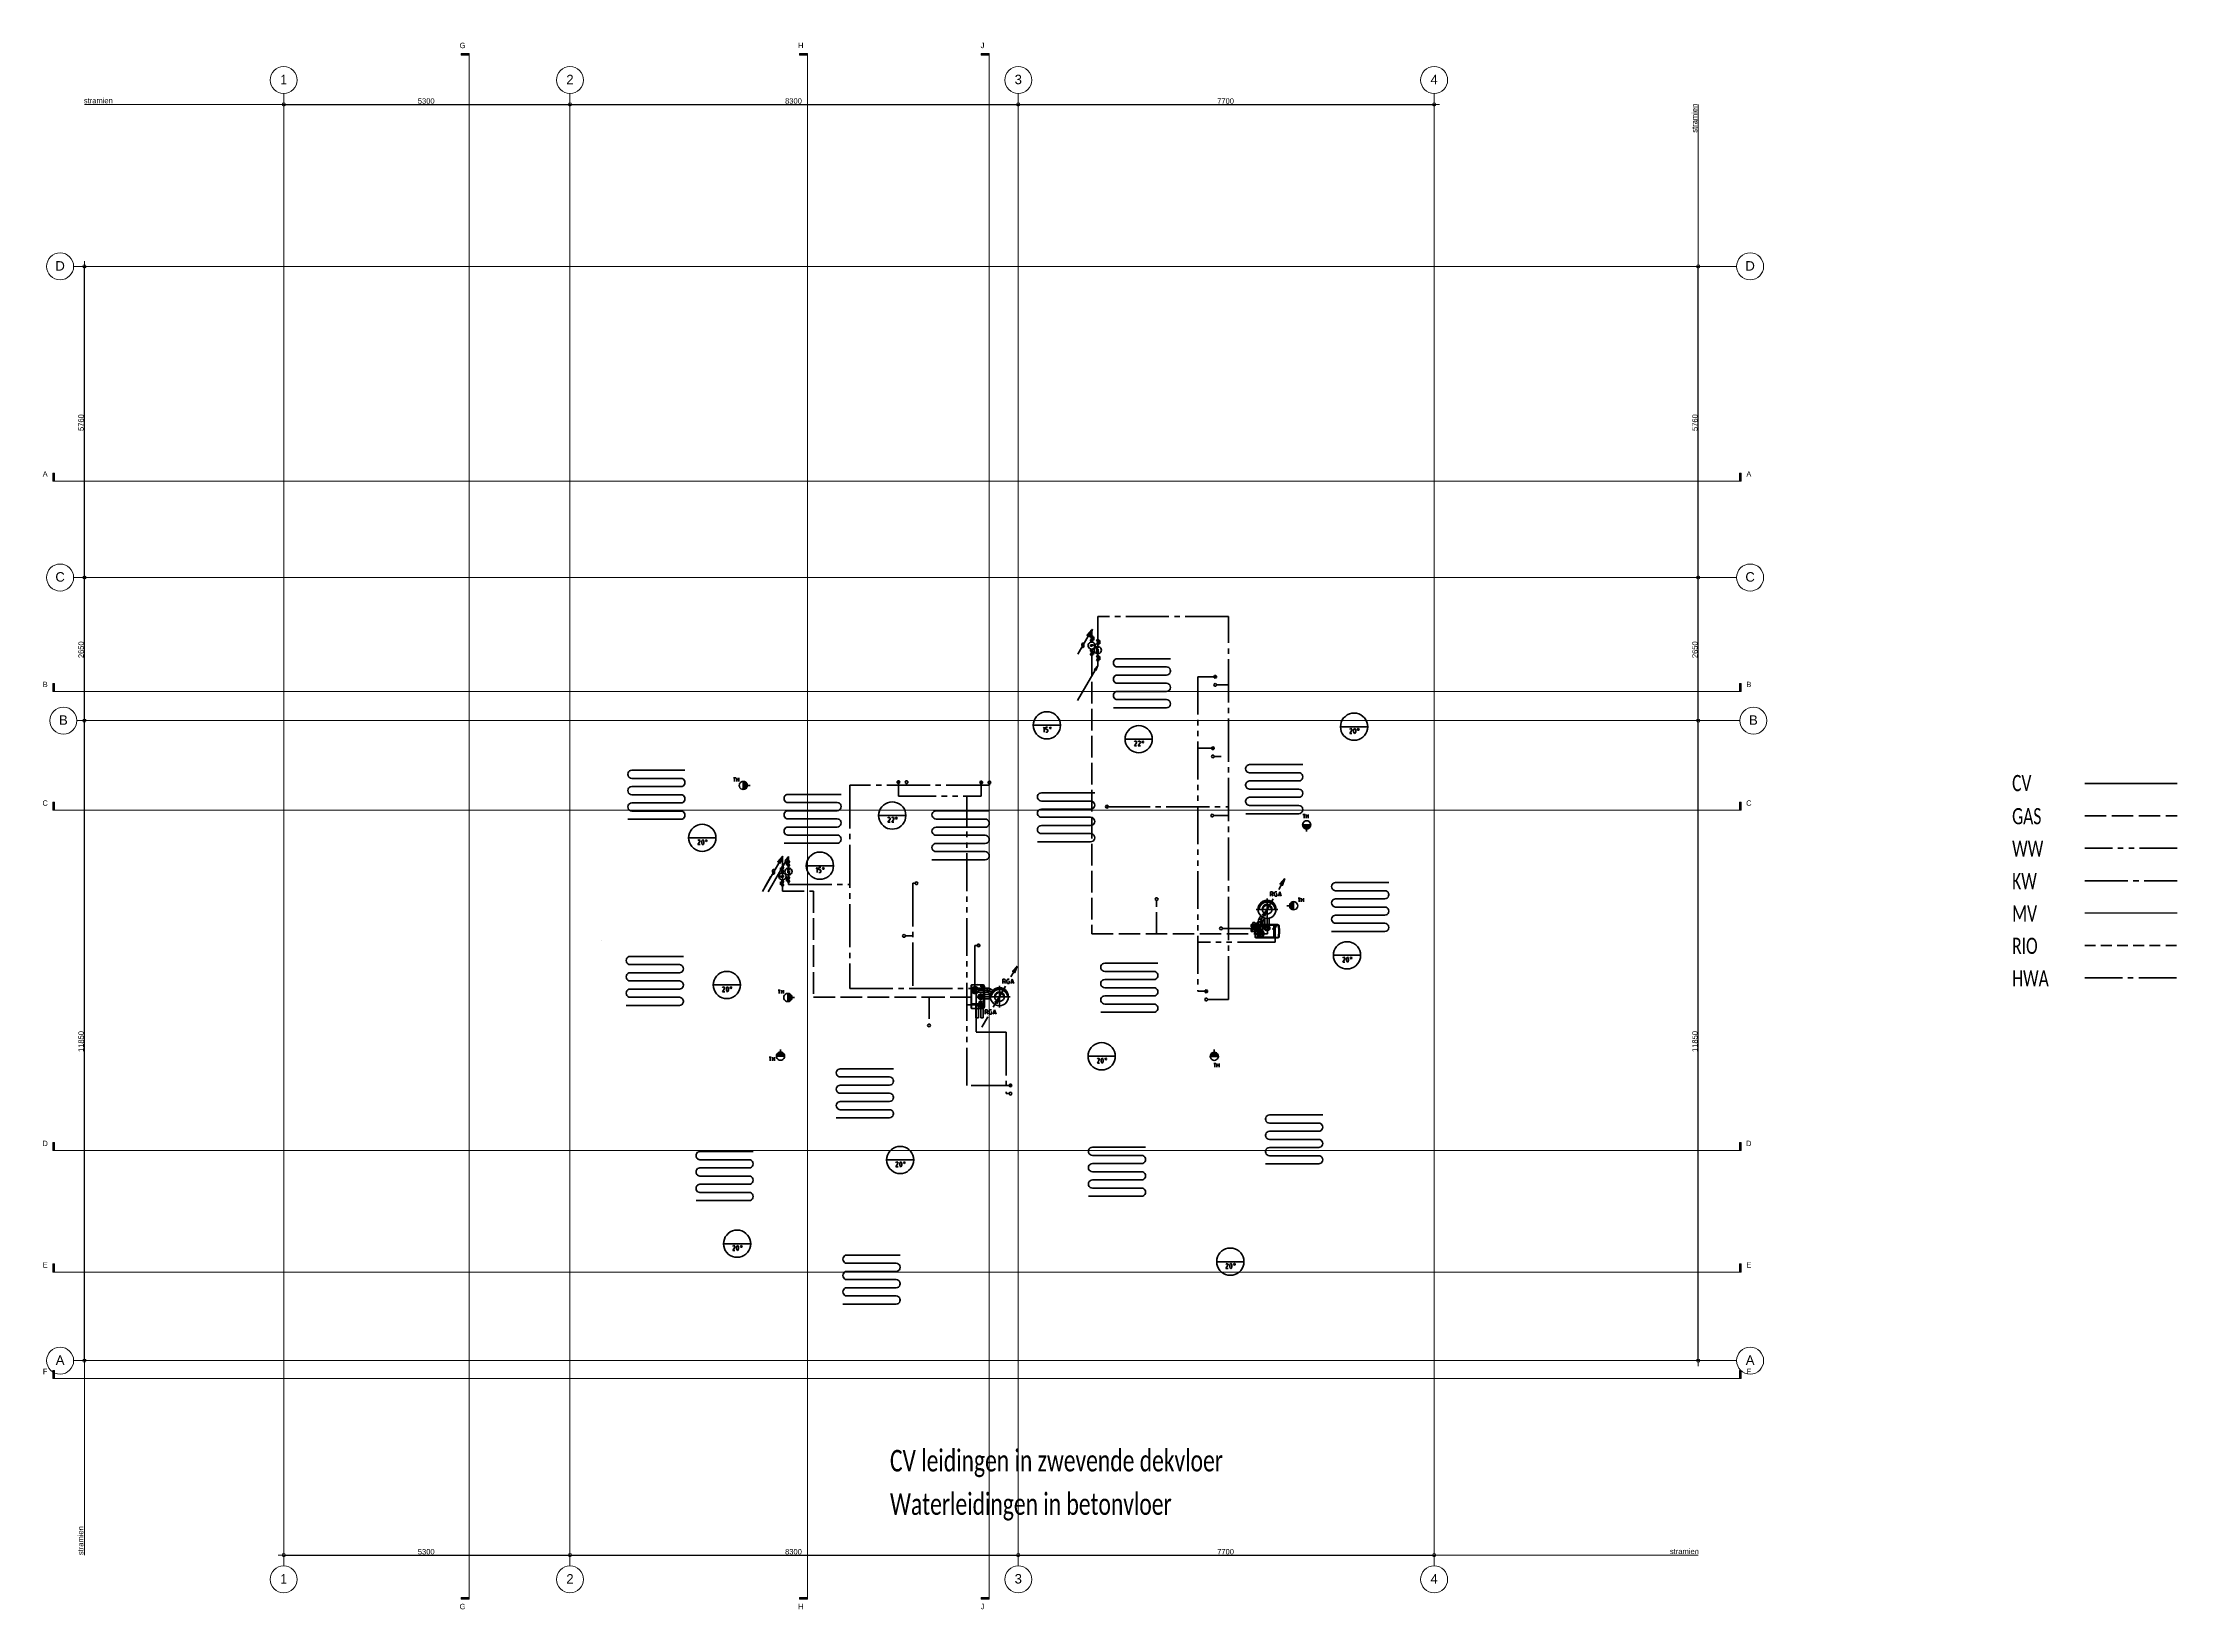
# Model space of a CAD drawing. Header units: metres. Extents: x -4.5 to 35.1, y -3.6 to 25.4.
import ezdxf

# ---------------------------------------------------------------- set-up
doc = ezdxf.new("R2010")
doc.units = ezdxf.units.M
doc.header["$PDMODE"] = 65
for name, pattern in [('ACAD_ISO14W100_S12', [0.9, 0.7, -0.1, 0, 0, 0, 0, 0, -0.1]), ('GETRENNT2_S6', [1.2, 0.7, -0.1, 0.1, -0.1, 0.1, -0.1]), ('STRICHLINIE2_S3', [0.5, 0.4, -0.1]), ('STRICHPUNKT2_S5', [1.1, 0.8, -0.1, 0.1, -0.1]), ('VERDECKT2_S2', [0.27, 0.2, -0.07])]:
    doc.linetypes.add(name, pattern=pattern)
for name, color, linetype, lineweight in [('Algemeen', 7, 'Continuous', 25), ('New_A Stramien', 7, 'Continuous', 13), ('Standard', 7, 'Continuous', 25)]:
    doc.layers.add(name, color=color, linetype=linetype, lineweight=lineweight)
doc.styles.add('ARIAL', font='ARIAL.TTF')
doc.styles.add('Calibri', font='Calibri')
doc.dimstyles.new('_DIMSTYLE_2', dxfattribs={"dimtxt": 0.1, "dimasz": 0.2, "dimexe": 0, "dimexo": 0, "dimgap": 0.05, "dimtad": 2, "dimdec": 0, "dimlfac": 1000, "dimrnd": 1, "dimdsep": 46, "dimtxsty": 'ARIAL', "dimblk1": 'ALL_ML_KREIS', "dimblk2": 'ALL_ML_KREIS', "dimsah": 1, "dimcen": 0, "dimclrd": 9, "dimclre": 9, "dimclrt": 9, "dimadec": 0, "dimazin": 0, "dimtfac": 1, "dimtdec": 0, "dimtix": 1, "dimtmove": 2, "dimatfit": 3, "dimfxl": 0, "dimtzin": 0, "dimlwd": 0, "dimlwe": 13, "dimarcsym": 0})
doc.dimstyles.new('_DIMSTYLE_3', dxfattribs={"dimtxt": 0.1, "dimasz": 0.2, "dimexe": 0, "dimexo": 0, "dimgap": 0.05, "dimtad": 2, "dimdec": 0, "dimlfac": 1000, "dimrnd": 1, "dimdsep": 46, "dimtxsty": 'ARIAL', "dimblk1": 'ALL_ML_KREIS', "dimblk2": 'ALL_ML_KREIS', "dimsah": 1, "dimcen": 0, "dimclrd": 9, "dimclre": 9, "dimclrt": 9, "dimadec": 0, "dimazin": 0, "dimtfac": 1, "dimtdec": 0, "dimtix": 1, "dimtmove": 2, "dimatfit": 3, "dimfxl": 0, "dimtzin": 0, "dimlwd": 0, "dimlwe": 13, "dimarcsym": 0})

# ---------------------------------------------------------------- blocks, each defined once
blk = doc.blocks.new('COMPLEXOBJECT_0')
at = {"layer": 'Standard', "color": 252, "linetype": 'Continuous', "lineweight": 13, "char_height": 0.175, "width": 0.26487, "attachment_point": 5, "style": 'ARIAL'}
for insert in [(-4.14, 21.27), (27.15, 21.27)]:
    blk.add_mtext('\\W0.99;D', dxfattribs=dict(at, insert=insert))
blk = doc.blocks.new('ALL_ML_KREIS')
at = {"color": 0, "linetype": 'ByBlock', "lineweight": -2}
for p, q in [((-1, 0), (0.5, 0)), ((0, -0.5), (0, 0.5))]:
    blk.add_line(p, q, dxfattribs=at)
blk.add_circle((0, 0), 0.15, dxfattribs=at)
blk = doc.blocks.new('*D5')
at = {"layer": 'DEFPOINTS', "color": 252, "linetype": 'Continuous', "lineweight": 13}
for p in [(0, 24.26), (0, 24.26), (5.3, 24.26)]:
    blk.add_point(p, dxfattribs=at)
at = {"layer": 'Standard', "color": 9, "linetype": 'Continuous', "lineweight": -2}
for p, q in [((0, 24.26), (0, 24.26)), ((5.3, 24.26), (5.3, 24.26))]:
    blk.add_line(p, q, dxfattribs=at)
at = {"layer": 'Standard', "color": 252, "linetype": 'Continuous', "lineweight": -2}
blk.add_line((0, 24.26), (5.3, 24.26), dxfattribs=at)
at = {"layer": 'Standard', "color": 9, "linetype": 'Continuous', "lineweight": 13, "xscale": 0.2, "yscale": 0.2, "zscale": 0.2, "rotation": 180}
blk.add_blockref('ALL_ML_KREIS', (0, 24.26), dxfattribs=at)
at = {"layer": 'Standard', "color": 9, "linetype": 'Continuous', "lineweight": 13, "xscale": 0.2, "yscale": 0.2, "zscale": 0.2}
blk.add_blockref('ALL_ML_KREIS', (5.3, 24.26), dxfattribs=at)
at = {"layer": 'Standard', "color": 9, "linetype": 'Continuous', "lineweight": 13, "insert": (2.638, 24.322), "char_height": 0.1, "width": 0.4, "attachment_point": 5, "style": 'ARIAL'}
blk.add_mtext('\\A1;{5300}', dxfattribs=at)
blk = doc.blocks.new('*D6')
at = {"layer": 'DEFPOINTS', "color": 252, "linetype": 'Continuous', "lineweight": 13}
for p in [(5.3, 24.26), (5.3, 24.26), (13.6, 24.26)]:
    blk.add_point(p, dxfattribs=at)
at = {"layer": 'Standard', "color": 9, "linetype": 'Continuous', "lineweight": -2}
for p, q in [((5.3, 24.26), (5.3, 24.26)), ((13.6, 24.26), (13.6, 24.26))]:
    blk.add_line(p, q, dxfattribs=at)
at = {"layer": 'Standard', "color": 252, "linetype": 'Continuous', "lineweight": -2}
blk.add_line((5.3, 24.26), (13.6, 24.26), dxfattribs=at)
at = {"layer": 'Standard', "color": 9, "linetype": 'Continuous', "lineweight": 13, "xscale": 0.2, "yscale": 0.2, "zscale": 0.2, "rotation": 180}
blk.add_blockref('ALL_ML_KREIS', (5.3, 24.26), dxfattribs=at)
at = {"layer": 'Standard', "color": 9, "linetype": 'Continuous', "lineweight": 13, "xscale": 0.2, "yscale": 0.2, "zscale": 0.2}
blk.add_blockref('ALL_ML_KREIS', (13.6, 24.26), dxfattribs=at)
at = {"layer": 'Standard', "color": 9, "linetype": 'Continuous', "lineweight": 13, "insert": (9.438, 24.322), "char_height": 0.1, "width": 0.4, "attachment_point": 5, "style": 'ARIAL'}
blk.add_mtext('\\A1;{8300}', dxfattribs=at)
blk = doc.blocks.new('*D7')
at = {"layer": 'DEFPOINTS', "color": 252, "linetype": 'Continuous', "lineweight": 13}
for p in [(13.6, 24.26), (13.6, 24.26), (21.3, 24.26)]:
    blk.add_point(p, dxfattribs=at)
at = {"layer": 'Standard', "color": 9, "linetype": 'Continuous', "lineweight": -2}
for p, q in [((13.6, 24.26), (13.6, 24.26)), ((21.3, 24.26), (21.3, 24.26))]:
    blk.add_line(p, q, dxfattribs=at)
at = {"layer": 'Standard', "color": 252, "linetype": 'Continuous', "lineweight": -2}
blk.add_line((13.6, 24.26), (21.3, 24.26), dxfattribs=at)
at = {"layer": 'Standard', "color": 9, "linetype": 'Continuous', "lineweight": 13, "xscale": 0.2, "yscale": 0.2, "zscale": 0.2, "rotation": 180}
blk.add_blockref('ALL_ML_KREIS', (13.6, 24.26), dxfattribs=at)
at = {"layer": 'Standard', "color": 9, "linetype": 'Continuous', "lineweight": 13, "xscale": 0.2, "yscale": 0.2, "zscale": 0.2}
blk.add_blockref('ALL_ML_KREIS', (21.3, 24.26), dxfattribs=at)
at = {"layer": 'Standard', "color": 9, "linetype": 'Continuous', "lineweight": 13, "insert": (17.438, 24.322), "char_height": 0.1, "width": 0.4, "attachment_point": 5, "style": 'ARIAL'}
blk.add_mtext('\\A1;{7700}', dxfattribs=at)
blk = doc.blocks.new('*D8')
at = {"layer": 'DEFPOINTS', "color": 252, "linetype": 'Continuous', "lineweight": 13}
for p in [(-3.69, 21.26), (-3.69, 15.5), (-3.69, 15.5)]:
    blk.add_point(p, dxfattribs=at)
at = {"layer": 'Standard', "color": 9, "linetype": 'Continuous', "lineweight": -2}
for p, q in [((-3.69, 21.26), (-3.69, 21.26)), ((-3.69, 15.5), (-3.69, 15.5))]:
    blk.add_line(p, q, dxfattribs=at)
at = {"layer": 'Standard', "color": 252, "linetype": 'Continuous', "lineweight": -2}
blk.add_line((-3.69, 15.5), (-3.69, 21.26), dxfattribs=at)
at = {"layer": 'Standard', "color": 9, "linetype": 'Continuous', "lineweight": 13, "xscale": 0.2, "yscale": 0.2, "zscale": 0.2}
for p, rotation in [((-3.69, 21.26), 90), ((-3.69, 15.5), -90.00000000000001)]:
    blk.add_blockref('ALL_ML_KREIS', p, dxfattribs=dict(at, rotation=rotation))
at = {"layer": 'Standard', "color": 9, "linetype": 'Continuous', "lineweight": 13, "insert": (-3.752, 18.368), "char_height": 0.1, "width": 0.4, "attachment_point": 5, "rotation": 90, "style": 'ARIAL'}
blk.add_mtext('\\A1;{5760}', dxfattribs=at)
blk = doc.blocks.new('*D9')
at = {"layer": 'DEFPOINTS', "color": 252, "linetype": 'Continuous', "lineweight": 13}
for p in [(26.19, 21.26), (26.19, 15.5), (26.19, 15.5)]:
    blk.add_point(p, dxfattribs=at)
at = {"layer": 'Standard', "color": 9, "linetype": 'Continuous', "lineweight": -2}
for p, q in [((26.19, 21.26), (26.19, 21.26)), ((26.19, 15.5), (26.19, 15.5))]:
    blk.add_line(p, q, dxfattribs=at)
at = {"layer": 'Standard', "color": 252, "linetype": 'Continuous', "lineweight": -2}
blk.add_line((26.19, 15.5), (26.19, 21.26), dxfattribs=at)
at = {"layer": 'Standard', "color": 9, "linetype": 'Continuous', "lineweight": 13, "xscale": 0.2, "yscale": 0.2, "zscale": 0.2}
for p, rotation in [((26.19, 21.26), 90), ((26.19, 15.5), -90.00000000000001)]:
    blk.add_blockref('ALL_ML_KREIS', p, dxfattribs=dict(at, rotation=rotation))
at = {"layer": 'Standard', "color": 9, "linetype": 'Continuous', "lineweight": 13, "insert": (26.128, 18.368), "char_height": 0.1, "width": 0.4, "attachment_point": 5, "rotation": 90, "style": 'ARIAL'}
blk.add_mtext('\\A1;{5760}', dxfattribs=at)
blk = doc.blocks.new('NSY101')
at = {"color": 0, "linetype": 'ByBlock', "lineweight": -2}
blk.add_circle((0, 0), 0.05, dxfattribs=at)
blk = doc.blocks.new('COMPLEXOBJECT_1')
at = {"layer": 'Standard', "color": 252, "linetype": 'Continuous', "lineweight": 13, "char_height": 0.175, "width": 0.21605, "attachment_point": 5, "style": 'ARIAL'}
for insert in [(0, 24.72), (0, -3.04)]:
    blk.add_mtext('\\W0.90;1', dxfattribs=dict(at, insert=insert))
blk = doc.blocks.new('*D11')
at = {"layer": 'DEFPOINTS', "color": 252, "linetype": 'Continuous', "lineweight": 13}
for p in [(0, -2.6), (0, -2.6), (5.3, -2.6)]:
    blk.add_point(p, dxfattribs=at)
at = {"layer": 'Standard', "color": 9, "linetype": 'Continuous', "lineweight": -2}
for p, q in [((0, -2.6), (0, -2.6)), ((5.3, -2.6), (5.3, -2.6))]:
    blk.add_line(p, q, dxfattribs=at)
at = {"layer": 'Standard', "color": 252, "linetype": 'Continuous', "lineweight": -2}
blk.add_line((0, -2.6), (5.3, -2.6), dxfattribs=at)
at = {"layer": 'Standard', "color": 9, "linetype": 'Continuous', "lineweight": 13, "xscale": 0.2, "yscale": 0.2, "zscale": 0.2, "rotation": 180}
blk.add_blockref('ALL_ML_KREIS', (0, -2.6), dxfattribs=at)
at = {"layer": 'Standard', "color": 9, "linetype": 'Continuous', "lineweight": 13, "xscale": 0.2, "yscale": 0.2, "zscale": 0.2}
blk.add_blockref('ALL_ML_KREIS', (5.3, -2.6), dxfattribs=at)
at = {"layer": 'Standard', "color": 9, "linetype": 'Continuous', "lineweight": 13, "insert": (2.638, -2.538), "char_height": 0.1, "width": 0.4, "attachment_point": 5, "style": 'ARIAL'}
blk.add_mtext('\\A1;{5300}', dxfattribs=at)
blk = doc.blocks.new('*D12')
at = {"layer": 'DEFPOINTS', "color": 252, "linetype": 'Continuous', "lineweight": 13}
for p in [(0, 24.26), (0, 24.26), (5.3, 24.26)]:
    blk.add_point(p, dxfattribs=at)
at = {"layer": 'Standard', "color": 9, "linetype": 'Continuous', "lineweight": -2}
for p, q in [((0, 24.26), (0, 24.26)), ((5.3, 24.26), (5.3, 24.26))]:
    blk.add_line(p, q, dxfattribs=at)
at = {"layer": 'Standard', "color": 252, "linetype": 'Continuous', "lineweight": -2}
blk.add_line((0, 24.26), (5.3, 24.26), dxfattribs=at)
at = {"layer": 'Standard', "color": 9, "linetype": 'Continuous', "lineweight": 13, "xscale": 0.2, "yscale": 0.2, "zscale": 0.2, "rotation": 180}
blk.add_blockref('ALL_ML_KREIS', (0, 24.26), dxfattribs=at)
at = {"layer": 'Standard', "color": 9, "linetype": 'Continuous', "lineweight": 13, "xscale": 0.2, "yscale": 0.2, "zscale": 0.2}
blk.add_blockref('ALL_ML_KREIS', (5.3, 24.26), dxfattribs=at)
at = {"layer": 'Standard', "color": 9, "linetype": 'Continuous', "lineweight": 13, "insert": (2.638, 24.322), "char_height": 0.1, "width": 0.4, "attachment_point": 5, "style": 'ARIAL'}
blk.add_mtext('\\A1;{5300}', dxfattribs=at)
blk = doc.blocks.new('*D13')
at = {"layer": 'DEFPOINTS', "color": 252, "linetype": 'Continuous', "lineweight": 13}
for p in [(-3.69, 12.85), (-3.69, 1), (-3.69, 1)]:
    blk.add_point(p, dxfattribs=at)
at = {"layer": 'Standard', "color": 9, "linetype": 'Continuous', "lineweight": -2}
for p, q in [((-3.69, 12.85), (-3.69, 12.85)), ((-3.69, 1), (-3.69, 1))]:
    blk.add_line(p, q, dxfattribs=at)
at = {"layer": 'Standard', "color": 252, "linetype": 'Continuous', "lineweight": -2}
blk.add_line((-3.69, 1), (-3.69, 12.85), dxfattribs=at)
at = {"layer": 'Standard', "color": 9, "linetype": 'Continuous', "lineweight": 13, "xscale": 0.2, "yscale": 0.2, "zscale": 0.2}
for p, rotation in [((-3.69, 12.85), 90), ((-3.69, 1), -90.00000000000001)]:
    blk.add_blockref('ALL_ML_KREIS', p, dxfattribs=dict(at, rotation=rotation))
at = {"layer": 'Standard', "color": 9, "linetype": 'Continuous', "lineweight": 13, "insert": (-3.752, 6.909), "char_height": 0.1, "width": 0.5, "attachment_point": 5, "rotation": 90, "style": 'ARIAL'}
blk.add_mtext('\\A1;{11850}', dxfattribs=at)
blk = doc.blocks.new('*D14')
at = {"layer": 'DEFPOINTS', "color": 252, "linetype": 'Continuous', "lineweight": 13}
for p in [(-3.69, 15.5), (-3.69, 12.85), (-3.69, 12.85)]:
    blk.add_point(p, dxfattribs=at)
at = {"layer": 'Standard', "color": 9, "linetype": 'Continuous', "lineweight": -2}
for p, q in [((-3.69, 15.5), (-3.69, 15.5)), ((-3.69, 12.85), (-3.69, 12.85))]:
    blk.add_line(p, q, dxfattribs=at)
at = {"layer": 'Standard', "color": 252, "linetype": 'Continuous', "lineweight": -2}
blk.add_line((-3.69, 12.85), (-3.69, 15.5), dxfattribs=at)
at = {"layer": 'Standard', "color": 9, "linetype": 'Continuous', "lineweight": 13, "xscale": 0.2, "yscale": 0.2, "zscale": 0.2}
for p, rotation in [((-3.69, 15.5), 90), ((-3.69, 12.85), -90.00000000000001)]:
    blk.add_blockref('ALL_ML_KREIS', p, dxfattribs=dict(at, rotation=rotation))
at = {"layer": 'Standard', "color": 9, "linetype": 'Continuous', "lineweight": 13, "insert": (-3.752, 14.163), "char_height": 0.1, "width": 0.4, "attachment_point": 5, "rotation": 90, "style": 'ARIAL'}
blk.add_mtext('\\A1;{2650}', dxfattribs=at)
blk = doc.blocks.new('*D15')
at = {"layer": 'DEFPOINTS', "color": 252, "linetype": 'Continuous', "lineweight": 13}
for p in [(-3.69, 21.26), (-3.69, 15.5), (-3.69, 15.5)]:
    blk.add_point(p, dxfattribs=at)
at = {"layer": 'Standard', "color": 9, "linetype": 'Continuous', "lineweight": -2}
for p, q in [((-3.69, 21.26), (-3.69, 21.26)), ((-3.69, 15.5), (-3.69, 15.5))]:
    blk.add_line(p, q, dxfattribs=at)
at = {"layer": 'Standard', "color": 252, "linetype": 'Continuous', "lineweight": -2}
blk.add_line((-3.69, 15.5), (-3.69, 21.26), dxfattribs=at)
at = {"layer": 'Standard', "color": 9, "linetype": 'Continuous', "lineweight": 13, "xscale": 0.2, "yscale": 0.2, "zscale": 0.2}
for p, rotation in [((-3.69, 21.26), 90), ((-3.69, 15.5), -90.00000000000001)]:
    blk.add_blockref('ALL_ML_KREIS', p, dxfattribs=dict(at, rotation=rotation))
at = {"layer": 'Standard', "color": 9, "linetype": 'Continuous', "lineweight": 13, "insert": (-3.752, 18.368), "char_height": 0.1, "width": 0.4, "attachment_point": 5, "rotation": 90, "style": 'ARIAL'}
blk.add_mtext('\\A1;{5760}', dxfattribs=at)
blk = doc.blocks.new('*D16')
at = {"layer": 'DEFPOINTS', "color": 252, "linetype": 'Continuous', "lineweight": 13}
for p in [(0, -2.6), (0, -2.6), (5.3, -2.6)]:
    blk.add_point(p, dxfattribs=at)
at = {"layer": 'Standard', "color": 9, "linetype": 'Continuous', "lineweight": -2}
for p, q in [((0, -2.6), (0, -2.6)), ((5.3, -2.6), (5.3, -2.6))]:
    blk.add_line(p, q, dxfattribs=at)
at = {"layer": 'Standard', "color": 252, "linetype": 'Continuous', "lineweight": -2}
blk.add_line((0, -2.6), (5.3, -2.6), dxfattribs=at)
at = {"layer": 'Standard', "color": 9, "linetype": 'Continuous', "lineweight": 13, "xscale": 0.2, "yscale": 0.2, "zscale": 0.2, "rotation": 180}
blk.add_blockref('ALL_ML_KREIS', (0, -2.6), dxfattribs=at)
at = {"layer": 'Standard', "color": 9, "linetype": 'Continuous', "lineweight": 13, "xscale": 0.2, "yscale": 0.2, "zscale": 0.2}
blk.add_blockref('ALL_ML_KREIS', (5.3, -2.6), dxfattribs=at)
at = {"layer": 'Standard', "color": 9, "linetype": 'Continuous', "lineweight": 13, "insert": (2.638, -2.538), "char_height": 0.1, "width": 0.4, "attachment_point": 5, "style": 'ARIAL'}
blk.add_mtext('\\A1;{5300}', dxfattribs=at)
blk = doc.blocks.new('*D17')
at = {"layer": 'DEFPOINTS', "color": 252, "linetype": 'Continuous', "lineweight": 13}
for p in [(5.3, -2.6), (5.3, -2.6), (13.6, -2.6)]:
    blk.add_point(p, dxfattribs=at)
at = {"layer": 'Standard', "color": 9, "linetype": 'Continuous', "lineweight": -2}
for p, q in [((5.3, -2.6), (5.3, -2.6)), ((13.6, -2.6), (13.6, -2.6))]:
    blk.add_line(p, q, dxfattribs=at)
at = {"layer": 'Standard', "color": 252, "linetype": 'Continuous', "lineweight": -2}
blk.add_line((5.3, -2.6), (13.6, -2.6), dxfattribs=at)
at = {"layer": 'Standard', "color": 9, "linetype": 'Continuous', "lineweight": 13, "xscale": 0.2, "yscale": 0.2, "zscale": 0.2, "rotation": 180}
blk.add_blockref('ALL_ML_KREIS', (5.3, -2.6), dxfattribs=at)
at = {"layer": 'Standard', "color": 9, "linetype": 'Continuous', "lineweight": 13, "xscale": 0.2, "yscale": 0.2, "zscale": 0.2}
blk.add_blockref('ALL_ML_KREIS', (13.6, -2.6), dxfattribs=at)
at = {"layer": 'Standard', "color": 9, "linetype": 'Continuous', "lineweight": 13, "insert": (9.438, -2.538), "char_height": 0.1, "width": 0.4, "attachment_point": 5, "style": 'ARIAL'}
blk.add_mtext('\\A1;{8300}', dxfattribs=at)
blk = doc.blocks.new('*D18')
at = {"layer": 'DEFPOINTS', "color": 252, "linetype": 'Continuous', "lineweight": 13}
for p in [(13.6, -2.6), (13.6, -2.6), (21.3, -2.6)]:
    blk.add_point(p, dxfattribs=at)
at = {"layer": 'Standard', "color": 9, "linetype": 'Continuous', "lineweight": -2}
for p, q in [((13.6, -2.6), (13.6, -2.6)), ((21.3, -2.6), (21.3, -2.6))]:
    blk.add_line(p, q, dxfattribs=at)
at = {"layer": 'Standard', "color": 252, "linetype": 'Continuous', "lineweight": -2}
blk.add_line((13.6, -2.6), (21.3, -2.6), dxfattribs=at)
at = {"layer": 'Standard', "color": 9, "linetype": 'Continuous', "lineweight": 13, "xscale": 0.2, "yscale": 0.2, "zscale": 0.2, "rotation": 180}
blk.add_blockref('ALL_ML_KREIS', (13.6, -2.6), dxfattribs=at)
at = {"layer": 'Standard', "color": 9, "linetype": 'Continuous', "lineweight": 13, "xscale": 0.2, "yscale": 0.2, "zscale": 0.2}
blk.add_blockref('ALL_ML_KREIS', (21.3, -2.6), dxfattribs=at)
at = {"layer": 'Standard', "color": 9, "linetype": 'Continuous', "lineweight": 13, "insert": (17.438, -2.538), "char_height": 0.1, "width": 0.4, "attachment_point": 5, "style": 'ARIAL'}
blk.add_mtext('\\A1;{7700}', dxfattribs=at)
blk = doc.blocks.new('*D19')
at = {"layer": 'DEFPOINTS', "color": 252, "linetype": 'Continuous', "lineweight": 13}
for p in [(26.19, 12.85), (26.19, 1), (26.19, 1)]:
    blk.add_point(p, dxfattribs=at)
at = {"layer": 'Standard', "color": 9, "linetype": 'Continuous', "lineweight": -2}
for p, q in [((26.19, 12.85), (26.19, 12.85)), ((26.19, 1), (26.19, 1))]:
    blk.add_line(p, q, dxfattribs=at)
at = {"layer": 'Standard', "color": 252, "linetype": 'Continuous', "lineweight": -2}
blk.add_line((26.19, 1), (26.19, 12.85), dxfattribs=at)
at = {"layer": 'Standard', "color": 9, "linetype": 'Continuous', "lineweight": 13, "xscale": 0.2, "yscale": 0.2, "zscale": 0.2}
for p, rotation in [((26.19, 12.85), 90), ((26.19, 1), -90.00000000000001)]:
    blk.add_blockref('ALL_ML_KREIS', p, dxfattribs=dict(at, rotation=rotation))
at = {"layer": 'Standard', "color": 9, "linetype": 'Continuous', "lineweight": 13, "insert": (26.128, 6.909), "char_height": 0.1, "width": 0.5, "attachment_point": 5, "rotation": 90, "style": 'ARIAL'}
blk.add_mtext('\\A1;{11850}', dxfattribs=at)
blk = doc.blocks.new('*D20')
at = {"layer": 'DEFPOINTS', "color": 252, "linetype": 'Continuous', "lineweight": 13}
for p in [(26.19, 15.5), (26.19, 12.85), (26.19, 12.85)]:
    blk.add_point(p, dxfattribs=at)
at = {"layer": 'Standard', "color": 9, "linetype": 'Continuous', "lineweight": -2}
for p, q in [((26.19, 15.5), (26.19, 15.5)), ((26.19, 12.85), (26.19, 12.85))]:
    blk.add_line(p, q, dxfattribs=at)
at = {"layer": 'Standard', "color": 252, "linetype": 'Continuous', "lineweight": -2}
blk.add_line((26.19, 12.85), (26.19, 15.5), dxfattribs=at)
at = {"layer": 'Standard', "color": 9, "linetype": 'Continuous', "lineweight": 13, "xscale": 0.2, "yscale": 0.2, "zscale": 0.2}
for p, rotation in [((26.19, 15.5), 90), ((26.19, 12.85), -90.00000000000001)]:
    blk.add_blockref('ALL_ML_KREIS', p, dxfattribs=dict(at, rotation=rotation))
at = {"layer": 'Standard', "color": 9, "linetype": 'Continuous', "lineweight": 13, "insert": (26.128, 14.163), "char_height": 0.1, "width": 0.4, "attachment_point": 5, "rotation": 90, "style": 'ARIAL'}
blk.add_mtext('\\A1;{2650}', dxfattribs=at)
blk = doc.blocks.new('*D21')
at = {"layer": 'DEFPOINTS', "color": 252, "linetype": 'Continuous', "lineweight": 13}
for p in [(26.19, 21.26), (26.19, 15.5), (26.19, 15.5)]:
    blk.add_point(p, dxfattribs=at)
at = {"layer": 'Standard', "color": 9, "linetype": 'Continuous', "lineweight": -2}
for p, q in [((26.19, 21.26), (26.19, 21.26)), ((26.19, 15.5), (26.19, 15.5))]:
    blk.add_line(p, q, dxfattribs=at)
at = {"layer": 'Standard', "color": 252, "linetype": 'Continuous', "lineweight": -2}
blk.add_line((26.19, 15.5), (26.19, 21.26), dxfattribs=at)
at = {"layer": 'Standard', "color": 9, "linetype": 'Continuous', "lineweight": 13, "xscale": 0.2, "yscale": 0.2, "zscale": 0.2}
for p, rotation in [((26.19, 21.26), 90), ((26.19, 15.5), -90.00000000000001)]:
    blk.add_blockref('ALL_ML_KREIS', p, dxfattribs=dict(at, rotation=rotation))
at = {"layer": 'Standard', "color": 9, "linetype": 'Continuous', "lineweight": 13, "insert": (26.128, 18.368), "char_height": 0.1, "width": 0.4, "attachment_point": 5, "rotation": 90, "style": 'ARIAL'}
blk.add_mtext('\\A1;{5760}', dxfattribs=at)
blk = doc.blocks.new('COMPLEXOBJECT_2')
at = {"layer": 'Standard', "color": 252, "linetype": 'Continuous', "lineweight": 13, "char_height": 0.175, "width": 0.22374, "attachment_point": 5, "style": 'ARIAL'}
for insert in [(5.3, 24.72), (5.3, -3.04)]:
    blk.add_mtext('\\W0.99;2', dxfattribs=dict(at, insert=insert))
blk = doc.blocks.new('COMPLEXOBJECT_3')
at = {"layer": 'Standard', "color": 252, "linetype": 'Continuous', "lineweight": 13, "char_height": 0.175, "width": 0.22374, "attachment_point": 5, "style": 'ARIAL'}
for insert in [(13.6, 24.72), (13.6, -3.04)]:
    blk.add_mtext('\\W0.99;3', dxfattribs=dict(at, insert=insert))
blk = doc.blocks.new('COMPLEXOBJECT_4')
at = {"layer": 'Standard', "color": 252, "linetype": 'Continuous', "lineweight": 13, "char_height": 0.175, "width": 0.22374, "attachment_point": 5, "style": 'ARIAL'}
for insert in [(21.3, 24.72), (21.3, -3.04)]:
    blk.add_mtext('\\W0.99;4', dxfattribs=dict(at, insert=insert))
blk = doc.blocks.new('COMPLEXOBJECT_5')
at = {"layer": 'Standard', "color": 252, "linetype": 'Continuous', "lineweight": 13, "char_height": 0.175, "width": 0.26487, "attachment_point": 5, "style": 'ARIAL'}
for insert in [(-4.14, 15.51), (27.15, 15.51)]:
    blk.add_mtext('\\W0.99;C', dxfattribs=dict(at, insert=insert))
blk = doc.blocks.new('COMPLEXOBJECT_6')
at = {"layer": 'Standard', "color": 252, "linetype": 'Continuous', "lineweight": 13, "char_height": 0.175, "width": 0.24966, "attachment_point": 5, "style": 'ARIAL'}
for insert in [(-4.079, 12.86), (27.211, 12.86)]:
    blk.add_mtext('\\W0.99;B', dxfattribs=dict(at, insert=insert))
blk = doc.blocks.new('COMPLEXOBJECT_7')
at = {"layer": 'Standard', "color": 252, "linetype": 'Continuous', "lineweight": 13, "char_height": 0.175, "width": 0.24966, "attachment_point": 5, "style": 'ARIAL'}
for insert in [(-4.14, 1.01), (27.15, 1.01)]:
    blk.add_mtext('\\W0.99;A', dxfattribs=dict(at, insert=insert))

msp = doc.modelspace()

# ---------------------------------------------------------------- hatches: boundary and pattern name
at = {"layer": 'Standard', "linetype": 'Continuous', "lineweight": 13}
for points in [[(3.4354, 25.1991), (3.2854, 25.1991), (3.2854, 25.1691), (3.4354, 25.1691)], [(3.4354, 25.1991), (3.2854, 25.1991), (3.2854, 25.1691), (3.4354, 25.1691)], [(9.6986, 25.1991), (9.5486, 25.1991), (9.5486, 25.1691), (9.6986, 25.1691)], [(13.0633, 25.1991), (12.9133, 25.1991), (12.9133, 25.1691), (13.0633, 25.1691)], [(-4.2721, 17.284), (-4.2421, 17.284), (-4.2421, 17.434), (-4.2721, 17.434)], [(-4.2721, 17.284), (-4.2421, 17.284), (-4.2421, 17.434), (-4.2721, 17.434)], [(26.9817, 17.284), (26.9817, 17.434), (26.9517, 17.434), (26.9517, 17.284)], [(26.9817, 17.284), (26.9817, 17.434), (26.9517, 17.434), (26.9517, 17.284)], [(-4.2721, 13.3895), (-4.2421, 13.3895), (-4.2421, 13.5395), (-4.2721, 13.5395)], [(26.9817, 13.3895), (26.9817, 13.5395), (26.9517, 13.5395), (26.9517, 13.3895)], [(-4.2721, 11.1917), (-4.2421, 11.1917), (-4.2421, 11.3417), (-4.2721, 11.3417)], [(26.9817, 11.1917), (26.9817, 11.3417), (26.9517, 11.3417), (26.9517, 11.1917)], [(-4.2721, 4.8908), (-4.2421, 4.8908), (-4.2421, 5.0408), (-4.2721, 5.0408)], [(26.9817, 4.8908), (26.9817, 5.0408), (26.9517, 5.0408), (26.9517, 4.8908)], [(-4.2721, 2.6413), (-4.2421, 2.6413), (-4.2421, 2.7913), (-4.2721, 2.7913)], [(26.9817, 2.6413), (26.9817, 2.7913), (26.9517, 2.7913), (26.9517, 2.6413)], [(-4.2721, 0.6673), (-4.2421, 0.6673), (-4.2421, 0.8173), (-4.2721, 0.8173)], [(26.9817, 0.6673), (26.9817, 0.8173), (26.9517, 0.8173), (26.9517, 0.6673)], [(3.4354, -3.4138), (3.4354, -3.3838), (3.2854, -3.3838), (3.2854, -3.4138)], [(3.4354, -3.4138), (3.4354, -3.3838), (3.2854, -3.3838), (3.2854, -3.4138)], [(9.6986, -3.4138), (9.6986, -3.3838), (9.5486, -3.3838), (9.5486, -3.4138)], [(13.0633, -3.4138), (13.0633, -3.3838), (12.9133, -3.3838), (12.9133, -3.4138)]]:
    msp.add_hatch(color=0, dxfattribs=at).paths.add_polyline_path(points)

# ---------------------------------------------------------------- linework, layer by layer
at = {"layer": 'New_A Stramien', "color": 252, "linetype": 'Continuous', "lineweight": 13}
for p, q in [((0, 23.46), (0, 24.46)), ((0, 23.46), (0, 24.46)), ((5.3, 23.46), (5.3, 24.46)), ((13.6, 23.46), (13.6, 24.46)), ((21.3, 23.4554), (21.3, 24.46)), ((0, -1.8), (0, 23.46)), ((0, -1.8), (0, 23.46)), ((0, -1.8), (0, 23.46)), ((5.3, -1.8), (5.3, 23.46)), ((5.3, -1.8), (5.3, 23.46)), ((13.6, -1.8), (13.6, 23.46)), ((13.6, -1.8), (13.6, 23.46)), ((21.3, -1.7955), (21.3, 23.4554)), ((21.3, -1.7955), (21.3, 23.4554)), ((-2.89, 21.26), (-3.89, 21.26)), ((-2.89, 21.26), (-3.89, 21.26)), ((-2.89, 21.26), (25.9, 21.26)), ((-2.89, 21.26), (25.9, 21.26)), ((-2.89, 21.26), (25.9, 21.26)), ((25.9, 21.26), (26.9, 21.26)), ((25.9, 21.26), (26.9, 21.26)), ((-2.89, 15.5), (-3.89, 15.5)), ((-2.89, 15.5), (25.9, 15.5)), ((-2.89, 15.5), (25.9, 15.5)), ((25.9, 15.5), (26.9, 15.5)), ((-2.8287, 12.85), (-3.8287, 12.85)), ((-2.8287, 12.85), (25.9613, 12.85)), ((-2.8287, 12.85), (25.9613, 12.85)), ((25.9613, 12.85), (26.9613, 12.85)), ((-2.89, 1), (-3.89, 1)), ((-2.89, 1), (25.9, 1)), ((-2.89, 1), (25.9, 1)), ((25.9, 1), (26.9, 1)), ((0, -1.8), (0, -2.8)), ((0, -1.8), (0, -2.8)), ((5.3, -1.8), (5.3, -2.8)), ((13.6, -1.8), (13.6, -2.8)), ((21.3, -1.7955), (21.3, -2.8))]:
    msp.add_line(p, q, dxfattribs=at)
for centre, start, end in [((0, 24.71), 90, 270), ((0, 24.71), 90, 270), ((0, 24.71), 270, 90), ((0, 24.71), 270, 90), ((5.3, 24.71), 90, 270), ((5.3, 24.71), 270, 90), ((13.6, 24.71), 90, 270), ((13.6, 24.71), 270, 90), ((21.3, 24.71), 90, 270), ((21.3, 24.71), 270, 90), ((-4.14, 21.26), 0, 180), ((-4.14, 21.26), 0, 180), ((27.15, 21.26), 0, 180), ((27.15, 21.26), 0, 180), ((-4.14, 21.26), 180, 0), ((-4.14, 21.26), 180, 0), ((27.15, 21.26), 180, 0), ((27.15, 21.26), 180, 0), ((-4.14, 15.5), 0, 180), ((-4.14, 15.5), 180, 0), ((27.15, 15.5), 0, 180), ((27.15, 15.5), 180, 0), ((-4.0787, 12.85), 0, 180), ((27.2113, 12.85), 0, 180), ((-4.0787, 12.85), 180, 0), ((27.2113, 12.85), 180, 0), ((-4.14, 1), 0, 180), ((27.15, 1), 0, 180), ((-4.14, 1), 180, 0), ((27.15, 1), 180, 0), ((0, -3.05), 90, 270), ((0, -3.05), 90, 270), ((0, -3.05), 270, 90), ((0, -3.05), 270, 90), ((5.3, -3.05), 90, 270), ((5.3, -3.05), 270, 90), ((13.6, -3.05), 90, 270), ((13.6, -3.05), 270, 90), ((21.3, -3.05), 90, 270), ((21.3, -3.05), 270, 90)]:
    msp.add_arc(centre, 0.25, start, end, dxfattribs=at)
at = {"layer": 'Standard', "color": 252, "linetype": 'Continuous', "lineweight": 13}
for p, q in [((3.2854, 25.1991), (3.4354, 25.1991)), ((3.2854, 25.1691), (3.2854, 25.1991)), ((3.2854, 25.1991), (3.4354, 25.1991)), ((3.2854, 25.1691), (3.2854, 25.1991)), ((3.4354, 25.1691), (3.2854, 25.1691)), ((3.4354, 25.1691), (3.2854, 25.1691)), ((3.4354, 25.1991), (3.4354, 25.1691)), ((3.4354, 25.1991), (3.4354, 24.6891)), ((3.4354, 25.1991), (3.4354, 25.1691)), ((3.4354, 25.1991), (3.4354, 24.6891)), ((3.4354, -3.2638), (3.4354, 25.0491)), ((3.4354, -3.2638), (3.4354, 25.0491)), ((3.4354, -3.2638), (3.4354, 25.0491)), ((9.5486, 25.1991), (9.6986, 25.1991)), ((9.5486, 25.1691), (9.5486, 25.1991)), ((9.6986, 25.1691), (9.5486, 25.1691)), ((9.6986, 25.1991), (9.6986, 25.1691)), ((9.6986, 25.1991), (9.6986, 24.6891)), ((9.6986, -3.2638), (9.6986, 25.0491)), ((9.6986, -3.2638), (9.6986, 25.0491)), ((12.9133, 25.1991), (13.0633, 25.1991)), ((12.9133, 25.1691), (12.9133, 25.1991)), ((13.0633, 25.1691), (12.9133, 25.1691)), ((13.0633, 25.1991), (13.0633, 25.1691)), ((13.0633, 25.1991), (13.0633, 24.6891)), ((13.0633, -3.2638), (13.0633, 25.0491)), ((13.0633, -3.2638), (13.0633, 25.0491)), ((0, 24.26), (-3.69, 24.26)), ((0, 24.26), (-3.69, 24.26)), ((26.19, 21.26), (26.19, 24.26)), ((26.19, 21.26), (26.19, 24.26)), ((-4.2421, 17.434), (-4.2721, 17.434)), ((-4.2721, 17.434), (-4.2721, 17.284)), ((-4.2421, 17.434), (-4.2721, 17.434)), ((-4.2721, 17.434), (-4.2721, 17.284)), ((-4.2421, 17.284), (-4.2421, 17.434)), ((-4.2421, 17.284), (-4.2421, 17.434)), ((26.9517, 17.434), (26.9817, 17.434)), ((26.9517, 17.284), (26.9517, 17.434)), ((26.9517, 17.434), (26.9817, 17.434)), ((26.9517, 17.284), (26.9517, 17.434)), ((26.9817, 17.434), (26.9817, 17.284)), ((26.9817, 17.434), (26.9817, 17.284)), ((-4.2721, 17.284), (-4.2421, 17.284)), ((-4.2721, 17.284), (-3.7621, 17.284)), ((-4.2721, 17.284), (-4.2421, 17.284)), ((-4.2721, 17.284), (-3.7621, 17.284)), ((-4.1221, 17.284), (26.8317, 17.284)), ((-4.1221, 17.284), (26.8317, 17.284)), ((-4.1221, 17.284), (26.8317, 17.284)), ((26.9817, 17.284), (26.4717, 17.284)), ((26.9817, 17.284), (26.4717, 17.284)), ((26.9817, 17.284), (26.9517, 17.284)), ((26.9817, 17.284), (26.9517, 17.284)), ((-4.2421, 13.5395), (-4.2721, 13.5395)), ((-4.2721, 13.5395), (-4.2721, 13.3895)), ((-4.2421, 13.3895), (-4.2421, 13.5395)), ((26.9517, 13.5395), (26.9817, 13.5395)), ((26.9517, 13.3895), (26.9517, 13.5395)), ((26.9817, 13.5395), (26.9817, 13.3895)), ((-4.2721, 13.3895), (-4.2421, 13.3895)), ((-4.2721, 13.3895), (-3.7621, 13.3895)), ((-4.1221, 13.3895), (26.8317, 13.3895)), ((-4.1221, 13.3895), (26.8317, 13.3895)), ((26.9817, 13.3895), (26.4717, 13.3895)), ((26.9817, 13.3895), (26.9517, 13.3895)), ((-4.2421, 11.3417), (-4.2721, 11.3417)), ((-4.2721, 11.3417), (-4.2721, 11.1917)), ((-4.2721, 11.1917), (-4.2421, 11.1917)), ((-4.2721, 11.1917), (-3.7621, 11.1917)), ((-4.2421, 11.1917), (-4.2421, 11.3417)), ((-4.1221, 11.1917), (26.8317, 11.1917)), ((-4.1221, 11.1917), (26.8317, 11.1917)), ((26.9817, 11.1917), (26.4717, 11.1917)), ((26.9517, 11.3417), (26.9817, 11.3417)), ((26.9517, 11.1917), (26.9517, 11.3417)), ((26.9817, 11.1917), (26.9517, 11.1917)), ((26.9817, 11.3417), (26.9817, 11.1917)), ((-4.2421, 5.0408), (-4.2721, 5.0408)), ((-4.2721, 5.0408), (-4.2721, 4.8908)), ((-4.2721, 4.8908), (-4.2421, 4.8908)), ((-4.2721, 4.8908), (-3.7621, 4.8908)), ((-4.2421, 4.8908), (-4.2421, 5.0408)), ((-4.1221, 4.8908), (26.8317, 4.8908)), ((-4.1221, 4.8908), (26.8317, 4.8908)), ((26.9817, 4.8908), (26.4717, 4.8908)), ((26.9517, 5.0408), (26.9817, 5.0408)), ((26.9517, 4.8908), (26.9517, 5.0408)), ((26.9817, 4.8908), (26.9517, 4.8908)), ((26.9817, 5.0408), (26.9817, 4.8908)), ((-4.2421, 2.7913), (-4.2721, 2.7913)), ((-4.2721, 2.7913), (-4.2721, 2.6413)), ((-4.2421, 2.6413), (-4.2421, 2.7913)), ((26.9517, 2.7913), (26.9817, 2.7913)), ((26.9517, 2.6413), (26.9517, 2.7913)), ((26.9817, 2.7913), (26.9817, 2.6413)), ((-4.2721, 2.6413), (-4.2421, 2.6413)), ((-4.2721, 2.6413), (-3.7621, 2.6413)), ((-4.1221, 2.6413), (26.8317, 2.6413)), ((-4.1221, 2.6413), (26.8317, 2.6413)), ((26.9817, 2.6413), (26.4717, 2.6413)), ((26.9817, 2.6413), (26.9517, 2.6413)), ((-4.2421, 0.8173), (-4.2721, 0.8173)), ((-4.2721, 0.8173), (-4.2721, 0.6673)), ((-4.2421, 0.6673), (-4.2421, 0.8173)), ((-3.69, 1), (-3.69, -2.6)), ((-3.69, 1), (-3.69, -2.6)), ((26.9517, 0.8173), (26.9817, 0.8173)), ((26.9517, 0.6673), (26.9517, 0.8173)), ((26.9817, 0.8173), (26.9817, 0.6673)), ((-4.2721, 0.6673), (-4.2421, 0.6673)), ((-4.2721, 0.6673), (-3.7621, 0.6673)), ((-4.1221, 0.6673), (26.8317, 0.6673)), ((-4.1221, 0.6673), (26.8317, 0.6673)), ((26.9817, 0.6673), (26.4717, 0.6673)), ((26.9817, 0.6673), (26.9517, 0.6673)), ((21.3, -2.6), (26.19, -2.6)), ((21.3, -2.6), (26.19, -2.6)), ((3.4354, -3.4138), (3.4354, -2.9038)), ((3.4354, -3.4138), (3.4354, -2.9038)), ((9.6986, -3.4138), (9.6986, -2.9038)), ((13.0633, -3.4138), (13.0633, -2.9038)), ((3.4354, -3.3838), (3.2854, -3.3838)), ((3.2854, -3.3838), (3.2854, -3.4138)), ((3.4354, -3.3838), (3.2854, -3.3838)), ((3.2854, -3.3838), (3.2854, -3.4138)), ((3.2854, -3.4138), (3.4354, -3.4138)), ((3.2854, -3.4138), (3.4354, -3.4138)), ((3.4354, -3.4138), (3.4354, -3.3838)), ((3.4354, -3.4138), (3.4354, -3.3838)), ((9.6986, -3.3838), (9.5486, -3.3838)), ((9.5486, -3.3838), (9.5486, -3.4138)), ((9.5486, -3.4138), (9.6986, -3.4138)), ((9.6986, -3.4138), (9.6986, -3.3838)), ((13.0633, -3.3838), (12.9133, -3.3838)), ((12.9133, -3.3838), (12.9133, -3.4138)), ((12.9133, -3.4138), (13.0633, -3.4138)), ((13.0633, -3.4138), (13.0633, -3.3838))]:
    msp.add_line(p, q, dxfattribs=at)
at = {"layer": 'Standard', "color": 5, "linetype": 'STRICHPUNKT2_S5', "lineweight": 50}
for p, q in [((17.4903, 14.7788), (15.0714, 14.7788)), ((15.0714, 14.7788), (15.0714, 14.3434)), ((17.4903, 7.6881), (17.4903, 14.7788)), ((17.2212, 13.5106), (17.2254, 13.5231)), ((17.2254, 13.4981), (17.2212, 13.5106)), ((17.2254, 13.5231), (17.2337, 13.5335)), ((17.2337, 13.4897), (17.2254, 13.4981)), ((17.2337, 13.5335), (17.2462, 13.5356)), ((17.2462, 13.4856), (17.2337, 13.4897)), ((17.2462, 13.5356), (17.2587, 13.5335)), ((17.2587, 13.4897), (17.2462, 13.4856)), ((17.2587, 13.5335), (17.2692, 13.5231)), ((17.2692, 13.4981), (17.2587, 13.4897)), ((17.2692, 13.5231), (17.2712, 13.5106)), ((17.2712, 13.5106), (17.2692, 13.4981)), ((17.2712, 13.5106), (17.4903, 13.5106)), ((17.1796, 12.1868), (17.1837, 12.1993)), ((17.1837, 12.1743), (17.1796, 12.1868)), ((17.1837, 12.1993), (17.1921, 12.2097)), ((17.1921, 12.166), (17.1837, 12.1743)), ((17.1921, 12.2097), (17.2046, 12.2118)), ((17.2046, 12.1618), (17.1921, 12.166)), ((17.2046, 12.2118), (17.2171, 12.2097)), ((17.2171, 12.166), (17.2046, 12.1618)), ((17.2171, 12.2097), (17.2275, 12.1993)), ((17.2275, 12.1743), (17.2171, 12.166)), ((17.2275, 12.1993), (17.2296, 12.1868)), ((17.2296, 12.1868), (17.2275, 12.1743)), ((17.2296, 12.1868), (17.3566, 12.1868)), ((10.4794, 11.6536), (10.4794, 7.8909)), ((13.0671, 11.6536), (10.4794, 11.6536)), ((11.5107, 11.7255), (11.5065, 11.713)), ((11.5065, 11.713), (11.5107, 11.7005)), ((11.519, 11.7339), (11.5107, 11.7255)), ((11.5107, 11.7005), (11.519, 11.6901)), ((11.5316, 11.738), (11.519, 11.7339)), ((11.519, 11.6901), (11.5316, 11.688)), ((11.5441, 11.7339), (11.5316, 11.738)), ((11.5316, 11.688), (11.5441, 11.6901)), ((11.5316, 11.688), (11.5316, 11.6536)), ((11.5545, 11.7255), (11.5441, 11.7339)), ((11.5441, 11.6901), (11.5545, 11.7005)), ((11.5566, 11.713), (11.5545, 11.7255)), ((11.5545, 11.7005), (11.5566, 11.713)), ((13.0442, 11.7185), (13.04, 11.706)), ((13.04, 11.706), (13.0442, 11.6935)), ((13.0546, 11.7269), (13.0442, 11.7185)), ((13.0442, 11.6935), (13.0546, 11.6831)), ((13.0671, 11.731), (13.0546, 11.7269)), ((13.0546, 11.6831), (13.0671, 11.681)), ((13.0796, 11.7269), (13.0671, 11.731)), ((13.0671, 11.681), (13.0796, 11.6831)), ((13.0671, 11.681), (13.0671, 11.6536)), ((13.0879, 11.7185), (13.0796, 11.7269)), ((13.0796, 11.6831), (13.0879, 11.6935)), ((13.0921, 11.706), (13.0879, 11.7185)), ((13.0879, 11.6935), (13.0921, 11.706)), ((15.2193, 11.2711), (15.2151, 11.2565)), ((15.2151, 11.2565), (15.2193, 11.244)), ((15.2276, 11.2794), (15.2193, 11.2711)), ((15.2193, 11.244), (15.2276, 11.2357)), ((15.2401, 11.2836), (15.2276, 11.2794)), ((15.2276, 11.2357), (15.2401, 11.2315)), ((15.2526, 11.2794), (15.2401, 11.2836)), ((15.2401, 11.2565), (17.4903, 11.2565)), ((15.2401, 11.2315), (15.2526, 11.2357)), ((15.2631, 11.2711), (15.2526, 11.2794)), ((15.2526, 11.2357), (15.2631, 11.244)), ((15.2651, 11.2565), (15.2631, 11.2711)), ((15.2631, 11.244), (15.2651, 11.2565)), ((17.1691, 11.1042), (17.167, 11.0917)), ((17.167, 11.0917), (17.1691, 11.0792)), ((17.1795, 11.1125), (17.1691, 11.1042)), ((17.1691, 11.0792), (17.1795, 11.0687)), ((17.192, 11.1167), (17.1795, 11.1125)), ((17.1795, 11.0687), (17.192, 11.0667)), ((17.2045, 11.1125), (17.192, 11.1167)), ((17.192, 11.0667), (17.2045, 11.0687)), ((17.2129, 11.1042), (17.2045, 11.1125)), ((17.2045, 11.0687), (17.2129, 11.0792)), ((17.217, 11.0917), (17.2129, 11.1042)), ((17.2129, 11.0792), (17.217, 11.0917)), ((17.217, 11.0917), (17.4903, 11.0917)), ((33.3441, 9.8865), (35.0591, 9.8865)), ((9.346, 9.816), (10.4794, 9.816)), ((11.6482, 9.8415), (11.6482, 7.8909)), ((11.6897, 9.8415), (11.6482, 9.8415)), ((11.6918, 9.854), (11.6897, 9.8415)), ((11.6897, 9.8415), (11.6918, 9.829)), ((11.7022, 9.8623), (11.6918, 9.854)), ((11.6918, 9.829), (11.7022, 9.8186)), ((11.7147, 9.8665), (11.7022, 9.8623)), ((11.7022, 9.8186), (11.7147, 9.8165)), ((11.7272, 9.8623), (11.7147, 9.8665)), ((11.7147, 9.8165), (11.7272, 9.8186)), ((11.7356, 9.854), (11.7272, 9.8623)), ((11.7272, 9.8186), (11.7356, 9.829)), ((11.7397, 9.8415), (11.7356, 9.854)), ((11.7356, 9.829), (11.7397, 9.8415)), ((11.4628, 8.8787), (11.4586, 8.8662)), ((11.4586, 8.8662), (11.4628, 8.8537)), ((11.4711, 8.887), (11.4628, 8.8787)), ((11.4628, 8.8537), (11.4711, 8.8433)), ((11.4857, 8.8912), (11.4711, 8.887)), ((11.4711, 8.8433), (11.4857, 8.8412)), ((11.4982, 8.887), (11.4857, 8.8912)), ((11.4857, 8.8412), (11.4982, 8.8433)), ((11.5066, 8.8787), (11.4982, 8.887)), ((11.4982, 8.8433), (11.5066, 8.8537)), ((11.5107, 8.8662), (11.5066, 8.8787)), ((11.5066, 8.8537), (11.5107, 8.8662)), ((11.5107, 8.8662), (11.6482, 8.8662)), ((12.8436, 8.7015), (12.8394, 8.689)), ((12.8519, 8.712), (12.8436, 8.7015)), ((12.8644, 8.714), (12.8519, 8.712)), ((12.8769, 8.712), (12.8644, 8.714)), ((12.8873, 8.7015), (12.8769, 8.712)), ((12.8894, 8.689), (12.8873, 8.7015)), ((17.332, 9.0166), (17.3278, 9.0041)), ((17.3278, 9.0041), (17.332, 8.9916)), ((17.3403, 9.027), (17.332, 9.0166)), ((17.332, 8.9916), (17.3403, 8.9832)), ((17.3528, 9.0291), (17.3403, 9.027)), ((17.3403, 8.9832), (17.3528, 8.9791)), ((17.3674, 9.027), (17.3528, 9.0291)), ((17.3528, 8.9791), (17.3674, 8.9832)), ((17.3757, 9.0166), (17.3674, 9.027)), ((17.3674, 8.9832), (17.3757, 8.9916)), ((17.3799, 9.0041), (17.3757, 9.0166)), ((17.3757, 8.9916), (17.3799, 9.0041)), ((17.3799, 9.0041), (18.0549, 9.0041)), ((12.7983, 7.8909), (12.7983, 8.689)), ((12.8644, 8.689), (12.7983, 8.689)), ((12.8394, 8.689), (12.8436, 8.6765)), ((12.8436, 8.6765), (12.8519, 8.6682)), ((12.8519, 8.6682), (12.8644, 8.664)), ((12.8644, 8.664), (12.8769, 8.6682)), ((12.8769, 8.6682), (12.8873, 8.6765)), ((12.8873, 8.6765), (12.8894, 8.689)), ((10.4794, 7.8909), (12.8233, 7.8909)), ((12.8233, 7.8909), (12.8233, 7.0804)), ((17.0561, 7.6881), (17.0582, 7.7006)), ((17.0582, 7.6756), (17.0561, 7.6881)), ((17.0582, 7.7006), (17.0686, 7.7089)), ((17.0686, 7.6651), (17.0582, 7.6756)), ((17.0811, 7.6631), (17.0686, 7.6651)), ((17.0936, 7.6651), (17.0811, 7.6631)), ((17.0936, 7.7089), (17.1019, 7.7006)), ((17.1019, 7.6756), (17.0936, 7.6651)), ((17.1019, 7.7006), (17.1061, 7.6881)), ((17.1061, 7.6881), (17.1019, 7.6756)), ((17.1061, 7.6881), (17.4903, 7.6881)), ((12.8233, 7.0804), (13.3734, 7.0804)), ((13.3734, 7.0804), (13.3734, 5.9449)), ((13.3734, 5.9449), (13.4284, 5.9449)), ((13.4284, 5.9449), (13.4325, 5.9574)), ((13.4325, 5.9324), (13.4284, 5.9449)), ((13.4325, 5.9574), (13.4409, 5.9657)), ((13.4409, 5.922), (13.4325, 5.9324)), ((13.4409, 5.9657), (13.4534, 5.9699)), ((13.4534, 5.9699), (13.4659, 5.9657)), ((13.4659, 5.9657), (13.4763, 5.9574)), ((13.4763, 5.9324), (13.4659, 5.922)), ((13.4763, 5.9574), (13.4784, 5.9449)), ((13.4784, 5.9449), (13.4763, 5.9324)), ((13.4534, 5.9178), (13.4409, 5.922)), ((13.4659, 5.922), (13.4534, 5.9178))]:
    msp.add_line(p, q, dxfattribs=at)
at = {"layer": 'Standard', "color": 30, "linetype": 'Continuous', "lineweight": 50}
for p, q in [((14.9589, 14.5288), (14.703, 14.0788)), ((14.7818, 14.2809), (14.7776, 14.2684)), ((14.7776, 14.2684), (14.7776, 14.2476)), ((14.7776, 14.2476), (14.7818, 14.2351)), ((14.7943, 14.2851), (14.7818, 14.2809)), ((14.7818, 14.2351), (14.7943, 14.2309)), ((14.813, 14.2851), (14.7943, 14.2851)), ((14.7943, 14.2309), (14.813, 14.2309)), ((14.813, 14.2205), (14.813, 14.2851)), ((14.8964, 14.2601), (14.8943, 14.2413)), ((14.8943, 14.2413), (14.8964, 14.2205)), ((14.9068, 14.2788), (14.8964, 14.2601)), ((14.9214, 14.2934), (14.9068, 14.2788)), ((14.9755, 14.5455), (14.9089, 14.4684)), ((14.9089, 14.4684), (14.9422, 14.4497)), ((14.938, 14.3038), (14.9214, 14.2934)), ((14.9339, 14.3267), (14.9839, 14.4121)), ((14.9839, 14.3267), (14.9339, 14.4121)), ((14.9339, 14.4121), (14.9839, 14.4121)), ((14.9339, 14.3267), (14.9839, 14.3267)), ((14.9589, 14.3059), (14.938, 14.3038)), ((14.9443, 14.2517), (14.9401, 14.2434)), ((14.9401, 14.2434), (14.9401, 14.2267)), ((14.9422, 14.4497), (14.9755, 14.5455)), ((14.9526, 14.2559), (14.9443, 14.2517)), ((14.9818, 14.2559), (14.9526, 14.2559)), ((14.9589, 14.4121), (14.9589, 14.5288)), ((14.9589, 14.3705), (14.9964, 14.3705)), ((14.9589, 14.3059), (14.9589, 14.3267)), ((14.9589, 14.3059), (14.9589, 14.3267)), ((14.9797, 14.3038), (14.9589, 14.3059)), ((14.9693, 14.2267), (14.9693, 14.2351)), ((14.9985, 14.2934), (14.9797, 14.3038)), ((14.9901, 14.2517), (14.9818, 14.2559)), ((14.9922, 14.2434), (14.9901, 14.2517)), ((14.9922, 14.2267), (14.9922, 14.2434)), ((14.9964, 14.3996), (14.9964, 14.3413)), ((15.013, 14.2788), (14.9985, 14.2934)), ((15.0214, 14.2601), (15.013, 14.2788)), ((15.0255, 14.2413), (15.0214, 14.2601)), ((15.0214, 14.2205), (15.0255, 14.2413)), ((14.7818, 14.2038), (14.7985, 14.2038)), ((14.7985, 14.2038), (14.8089, 14.208)), ((14.8089, 14.208), (14.813, 14.2205)), ((14.8964, 14.2205), (14.9068, 14.2017)), ((14.9068, 14.2017), (14.9214, 14.1871)), ((14.9214, 14.1871), (14.938, 14.1788)), ((14.9339, 14.1538), (14.9839, 14.0684)), ((14.9839, 14.1538), (14.9339, 14.0684)), ((14.9339, 14.1538), (14.9839, 14.1538)), ((14.9339, 14.0684), (14.9839, 14.0684)), ((14.938, 14.1788), (14.9589, 14.1746)), ((14.9401, 14.2267), (14.9693, 14.2267)), ((14.9589, 14.1746), (14.9797, 14.1788)), ((14.9589, 14.1538), (14.9589, 14.1746)), ((14.9589, 14.1746), (14.9589, 14.1538)), ((14.9589, 14.11), (14.9964, 14.11)), ((14.9797, 14.1788), (14.9985, 14.1871)), ((14.9964, 14.083), (14.9964, 14.1392)), ((14.9985, 14.1871), (15.013, 14.2017)), ((15.013, 14.2017), (15.0214, 14.2205)), ((9.2335, 10.3327), (9.121, 10.1369)), ((9.2397, 10.3431), (9.1731, 10.266)), ((9.2064, 10.2473), (9.2397, 10.3431)), ((9.2335, 10.3327), (9.2335, 9.691)), ((8.8626, 9.6889), (9.1897, 10.2556)), ((9.0564, 10.0868), (9.0522, 10.0743)), ((9.0522, 10.0743), (9.0522, 10.0514)), ((9.0522, 10.0514), (9.0564, 10.041)), ((9.0668, 10.091), (9.0564, 10.0868)), ((9.0564, 10.041), (9.0668, 10.0368)), ((9.0564, 10.0098), (9.0731, 10.0098)), ((9.0877, 10.091), (9.0668, 10.091)), ((9.0668, 10.0368), (9.0877, 10.0368)), ((9.0731, 10.0098), (9.0835, 10.0139)), ((9.0835, 10.0139), (9.0877, 10.0243)), ((9.0877, 10.0243), (9.0877, 10.091)), ((9.171, 9.9868), (9.1689, 9.966)), ((9.1689, 9.966), (9.171, 9.9452)), ((9.1814, 10.0056), (9.171, 9.9868)), ((9.171, 9.9452), (9.1814, 9.9285)), ((9.1731, 10.266), (9.2064, 10.2473)), ((9.196, 10.0202), (9.1814, 10.0056)), ((9.1814, 9.9285), (9.196, 9.9139)), ((9.196, 10.1244), (9.196, 10.066)), ((9.2335, 10.0952), (9.196, 10.0952)), ((9.2126, 10.0285), (9.196, 10.0202)), ((9.196, 9.9139), (9.2126, 9.9035)), ((9.2001, 9.9806), (9.2001, 9.9618)), ((9.2001, 9.9618), (9.2043, 9.9535)), ((9.2043, 9.9535), (9.2126, 9.9514)), ((9.2585, 10.0535), (9.2085, 10.1389)), ((9.2085, 10.0535), (9.2585, 10.1389)), ((9.2585, 10.1389), (9.2085, 10.1389)), ((9.2585, 10.0535), (9.2085, 10.0535)), ((9.2585, 9.8806), (9.2085, 9.7952)), ((9.2085, 9.8806), (9.2585, 9.7952)), ((9.2585, 9.8806), (9.2085, 9.8806)), ((9.2335, 10.0327), (9.2126, 10.0285)), ((9.2126, 9.9514), (9.2418, 9.9514)), ((9.2126, 9.9035), (9.2335, 9.9014)), ((9.2543, 9.9806), (9.2231, 9.9806)), ((9.2231, 9.9806), (9.2231, 9.9723)), ((9.2335, 10.0327), (9.2335, 10.0535)), ((9.2543, 10.0285), (9.2335, 10.0327)), ((9.2335, 9.9014), (9.2543, 9.9035)), ((9.2335, 9.9014), (9.2335, 9.8806)), ((9.2418, 9.9514), (9.2501, 9.9535)), ((9.2501, 9.9535), (9.2543, 9.9618)), ((9.2731, 10.0202), (9.2543, 10.0285)), ((9.2543, 9.9618), (9.2543, 9.9806)), ((9.2543, 9.9035), (9.2731, 9.9139)), ((9.2731, 9.9139), (9.2876, 9.9285)), ((9.296, 9.9868), (9.2876, 10.0056)), ((9.2876, 9.9285), (9.296, 9.9452)), ((9.3001, 9.966), (9.296, 9.9868)), ((9.296, 9.9452), (9.3001, 9.966)), ((9.196, 9.8077), (9.196, 9.866)), ((9.2335, 9.8368), (9.196, 9.8368)), ((9.2585, 9.7952), (9.2085, 9.7952))]:
    msp.add_line(p, q, dxfattribs=at)
at = {"layer": 'Standard', "color": 5, "linetype": 'Continuous', "lineweight": 50}
for p, q in [((15.0464, 14.258), (15.0964, 14.3434)), ((15.0964, 14.258), (15.0464, 14.3434)), ((15.0464, 14.3434), (15.0964, 14.3434)), ((15.0464, 14.258), (15.0964, 14.258)), ((15.0714, 14.3017), (15.1089, 14.3017)), ((15.0714, 14.258), (15.0714, 14.2205)), ((15.1089, 14.3309), (15.1089, 14.2726)), ((15.0714, 13.8725), (15.0047, 13.7975)), ((15.0089, 14.1746), (15.0068, 14.1538)), ((15.0068, 14.1538), (15.0089, 14.1351)), ((15.0193, 14.1934), (15.0089, 14.1746)), ((15.0089, 14.1351), (15.0193, 14.1163)), ((15.0339, 14.208), (15.0193, 14.1934)), ((15.0193, 14.1163), (15.0339, 14.1017)), ((15.0506, 14.2163), (15.0339, 14.208)), ((15.0339, 14.1017), (15.0506, 14.0913)), ((15.038, 13.7767), (15.0714, 13.8725)), ((15.0943, 14.2101), (15.0401, 14.1996)), ((15.0401, 14.1996), (15.0756, 14.1871)), ((15.0756, 14.1871), (15.0401, 14.1746)), ((15.0401, 14.1746), (15.0943, 14.1642)), ((15.0401, 14.1455), (15.0943, 14.1455)), ((15.0943, 14.11), (15.0401, 14.11)), ((15.0464, 14.0496), (15.0964, 13.9663)), ((15.0964, 14.0496), (15.0464, 13.9663)), ((15.0464, 14.0496), (15.0964, 14.0496)), ((15.0464, 13.9663), (15.0964, 13.9663)), ((15.0714, 14.2205), (15.0506, 14.2163)), ((15.0506, 14.0913), (15.0714, 14.0892)), ((15.0943, 14.1455), (15.0651, 14.1267)), ((15.0651, 14.1267), (15.0943, 14.11)), ((15.0922, 14.2163), (15.0714, 14.2205)), ((15.0714, 14.0892), (15.0922, 14.0913)), ((15.0714, 14.0496), (15.0714, 14.0892)), ((15.0714, 14.0079), (15.1089, 14.0079)), ((15.0714, 13.8704), (15.0714, 13.9663)), ((15.111, 14.208), (15.0922, 14.2163)), ((15.0922, 14.0913), (15.111, 14.1017)), ((15.1089, 13.9788), (15.1089, 14.0371)), ((15.1256, 14.1934), (15.111, 14.208)), ((15.111, 14.1017), (15.1256, 14.1163)), ((15.1339, 14.1746), (15.1256, 14.1934)), ((15.1256, 14.1163), (15.1339, 14.1351)), ((15.1381, 14.1538), (15.1339, 14.1746)), ((15.1339, 14.1351), (15.1381, 14.1538)), ((14.6943, 13.2204), (15.0214, 13.7871)), ((15.0047, 13.7975), (15.038, 13.7767)), ((9.346, 10.3348), (9.2793, 10.2577)), ((9.3127, 10.2389), (9.346, 10.3348)), ((9.346, 10.2452), (9.346, 10.3348)), ((8.9689, 9.6826), (9.296, 10.2494)), ((9.2793, 10.2577), (9.3127, 10.2389)), ((9.2835, 10.0764), (9.2793, 10.0556)), ((9.2793, 10.0556), (9.2835, 10.0348)), ((9.2918, 10.0952), (9.2835, 10.0764)), ((9.2835, 10.0348), (9.2918, 10.0181)), ((9.3064, 10.1098), (9.2918, 10.0952)), ((9.2918, 10.0181), (9.3064, 10.0035)), ((9.3251, 10.1181), (9.3064, 10.1098)), ((9.3064, 10.0035), (9.3251, 9.9931)), ((9.3085, 10.2306), (9.3085, 10.1744)), ((9.346, 10.2035), (9.3085, 10.2035)), ((9.3085, 9.8806), (9.3085, 9.9389)), ((9.346, 9.9098), (9.3085, 9.9098)), ((9.371, 10.1598), (9.321, 10.2452)), ((9.321, 10.1598), (9.371, 10.2452)), ((9.371, 10.2452), (9.321, 10.2452)), ((9.371, 10.1598), (9.321, 10.1598)), ((9.371, 9.9514), (9.321, 9.866)), ((9.321, 9.9514), (9.371, 9.866)), ((9.371, 9.9514), (9.321, 9.9514)), ((9.3543, 10.0827), (9.3231, 10.0994)), ((9.3231, 10.0994), (9.3773, 10.0994)), ((9.3231, 10.0639), (9.3543, 10.0827)), ((9.3773, 10.0639), (9.3231, 10.0639)), ((9.3773, 10.0348), (9.3231, 10.0473)), ((9.3231, 9.9993), (9.3773, 10.0118)), ((9.346, 10.1223), (9.3251, 10.1181)), ((9.3251, 9.9931), (9.346, 9.991)), ((9.3418, 10.0243), (9.3773, 10.0348)), ((9.3773, 10.0118), (9.3418, 10.0243)), ((9.346, 10.1598), (9.346, 10.1223)), ((9.3668, 10.1181), (9.346, 10.1223)), ((9.346, 9.991), (9.3668, 9.9931)), ((9.346, 9.9514), (9.346, 9.991)), ((9.3856, 10.1098), (9.3668, 10.1181)), ((9.3668, 9.9931), (9.3856, 10.0035)), ((9.4002, 10.0952), (9.3856, 10.1098)), ((9.3856, 10.0035), (9.4002, 10.0181)), ((9.4085, 10.0764), (9.4002, 10.0952)), ((9.4002, 10.0181), (9.4085, 10.0348)), ((9.4127, 10.0556), (9.4085, 10.0764)), ((9.4085, 10.0348), (9.4127, 10.0556)), ((9.371, 9.866), (9.321, 9.866)), ((9.346, 9.866), (9.346, 9.816))]:
    msp.add_line(p, q, dxfattribs=at)
at = {"layer": 'Standard', "color": 30, "linetype": 'STRICHLINIE2_S3', "lineweight": 50}
for p, q in [((14.9589, 14.0684), (14.9589, 8.9034)), ((33.3441, 11.0865), (35.0591, 11.0865)), ((9.2335, 9.691), (9.8106, 9.691)), ((9.8106, 9.691), (9.8106, 7.7304)), ((16.1412, 9.559), (16.1371, 9.5465)), ((16.1371, 9.5465), (16.1412, 9.534)), ((16.1496, 9.5673), (16.1412, 9.559)), ((16.1412, 9.534), (16.1496, 9.5235)), ((16.162, 9.5715), (16.1496, 9.5673)), ((16.1496, 9.5235), (16.162, 9.5215)), ((16.1746, 9.5673), (16.162, 9.5715)), ((16.162, 9.5215), (16.1746, 9.5235)), ((16.162, 8.9034), (16.162, 9.5215)), ((16.185, 9.559), (16.1746, 9.5673)), ((16.1746, 9.5235), (16.185, 9.534)), ((16.1891, 9.5465), (16.185, 9.559)), ((16.185, 9.534), (16.1891, 9.5465)), ((14.9589, 8.9034), (18.2153, 8.9034)), ((9.8106, 7.7304), (11.842, 7.7304)), ((11.842, 7.7304), (12.9483, 7.7304)), ((11.948, 7.7304), (11.948, 7.2325)), ((11.9209, 7.2075), (11.9251, 7.22)), ((11.9251, 7.195), (11.9209, 7.2075)), ((11.9251, 7.22), (11.9355, 7.2283)), ((11.9355, 7.1846), (11.9251, 7.195)), ((11.9355, 7.2283), (11.948, 7.2325)), ((11.948, 7.1804), (11.9355, 7.1846)), ((11.948, 7.2325), (11.9605, 7.2283)), ((11.9605, 7.1846), (11.948, 7.1804)), ((11.9605, 7.2283), (11.9688, 7.22)), ((11.9688, 7.195), (11.9605, 7.1846)), ((11.9688, 7.22), (11.973, 7.2075)), ((11.973, 7.2075), (11.9688, 7.195))]:
    msp.add_line(p, q, dxfattribs=at)
at = {"layer": 'Standard', "color": 52, "linetype": 'Continuous', "lineweight": 50}
for p, q in [((15.3631, 13.9434), (15.361, 13.9204)), ((15.361, 13.9204), (15.361, 13.9184)), ((15.361, 13.9184), (15.3631, 13.8954)), ((15.3735, 13.9642), (15.3631, 13.9434)), ((15.3631, 13.8954), (15.3735, 13.8746)), ((15.3902, 13.9809), (15.3735, 13.9642)), ((15.3735, 13.8746), (15.3902, 13.858)), ((15.411, 13.9913), (15.3902, 13.9809)), ((15.3902, 13.858), (15.411, 13.8475)), ((15.4339, 13.9954), (15.411, 13.9913)), ((15.411, 13.8475), (15.4339, 13.8434)), ((16.4194, 13.9954), (15.4339, 13.9954)), ((15.4339, 13.8434), (16.3444, 13.8434)), ((16.3444, 13.8434), (16.3694, 13.8413)), ((16.3694, 13.8413), (16.3882, 13.8309)), ((15.3631, 13.6413), (15.361, 13.6183)), ((15.361, 13.6183), (15.361, 13.6163)), ((15.361, 13.6163), (15.3631, 13.5933)), ((15.3735, 13.6621), (15.3631, 13.6413)), ((15.3631, 13.5933), (15.3735, 13.5725)), ((15.3902, 13.6788), (15.3735, 13.6621)), ((15.3735, 13.5725), (15.3902, 13.5558)), ((15.411, 13.6892), (15.3902, 13.6788)), ((15.3902, 13.5558), (15.411, 13.5454)), ((15.4339, 13.6933), (15.411, 13.6892)), ((15.411, 13.5454), (15.4339, 13.5413)), ((16.3444, 13.6933), (15.4339, 13.6933)), ((15.4339, 13.5413), (16.3444, 13.5413)), ((16.3694, 13.6975), (16.3444, 13.6933)), ((16.3444, 13.5413), (16.3694, 13.5392)), ((16.3882, 13.7079), (16.3694, 13.6975)), ((16.3694, 13.5392), (16.3882, 13.5267)), ((16.3882, 13.8309), (16.4048, 13.8142)), ((16.4048, 13.7246), (16.3882, 13.7079)), ((16.3882, 13.5267), (16.4048, 13.5121)), ((16.4048, 13.8142), (16.4152, 13.7934)), ((16.4152, 13.7454), (16.4048, 13.7246)), ((16.4048, 13.5121), (16.4152, 13.4912)), ((16.4152, 13.4413), (16.4048, 13.4204)), ((16.4152, 13.7934), (16.4194, 13.7704)), ((16.4194, 13.7684), (16.4152, 13.7454)), ((16.4152, 13.4912), (16.4194, 13.4663)), ((16.4194, 13.4642), (16.4152, 13.4413)), ((16.4194, 13.7704), (16.4194, 13.7684)), ((16.4194, 13.4663), (16.4194, 13.4642)), ((15.3631, 13.3391), (15.361, 13.3162)), ((15.361, 13.3162), (15.361, 13.3141)), ((15.361, 13.3141), (15.3631, 13.2912)), ((16.3444, 13.0891), (15.361, 13.0891)), ((15.3735, 13.36), (15.3631, 13.3391)), ((15.3631, 13.2912), (15.3735, 13.2704)), ((15.3902, 13.3767), (15.3735, 13.36)), ((15.3735, 13.2704), (15.3902, 13.2537)), ((15.411, 13.3871), (15.3902, 13.3767)), ((15.3902, 13.2537), (15.411, 13.2433)), ((15.4339, 13.3912), (15.411, 13.3871)), ((15.411, 13.2433), (15.4339, 13.2392)), ((16.3444, 13.3912), (15.4339, 13.3912)), ((15.4339, 13.2392), (16.3444, 13.2392)), ((16.3694, 13.3933), (16.3444, 13.3912)), ((16.3444, 13.2392), (16.3694, 13.235)), ((16.3694, 13.0912), (16.3444, 13.0891)), ((16.3882, 13.4058), (16.3694, 13.3933)), ((16.3694, 13.235), (16.3882, 13.2246)), ((16.3882, 13.1016), (16.3694, 13.0912)), ((16.4048, 13.4204), (16.3882, 13.4058)), ((16.3882, 13.2246), (16.4048, 13.2079)), ((16.4048, 13.1183), (16.3882, 13.1016)), ((16.4048, 13.2079), (16.4152, 13.1871)), ((16.4152, 13.1392), (16.4048, 13.1183)), ((16.4152, 13.1871), (16.4194, 13.1642)), ((16.4194, 13.1621), (16.4152, 13.1392)), ((16.4194, 13.1642), (16.4194, 13.1621)), ((13.8809, 12.8071), (13.8767, 12.7633)), ((13.8767, 12.7633), (14.381, 12.7633)), ((13.8767, 12.7633), (13.8809, 12.7196)), ((13.8934, 12.8508), (13.8809, 12.8071)), ((13.8809, 12.7196), (13.8934, 12.6779)), ((13.9122, 12.8904), (13.8934, 12.8508)), ((13.8934, 12.6779), (13.9122, 12.6383)), ((13.9372, 12.9258), (13.9122, 12.8904)), ((13.9684, 12.9571), (13.9372, 12.9258)), ((14.0038, 12.9821), (13.9684, 12.9571)), ((14.0434, 13.0009), (14.0038, 12.9821)), ((14.0851, 13.0113), (14.0434, 13.0009)), ((14.0789, 12.7279), (14.058, 12.7092)), ((14.0789, 12.6383), (14.0789, 12.7279)), ((14.1289, 13.0154), (14.0851, 13.0113)), ((14.108, 12.6883), (14.108, 12.7279)), ((14.108, 12.7279), (14.1434, 12.7279)), ((14.1289, 12.6883), (14.108, 12.6883)), ((14.1726, 13.0113), (14.1289, 13.0154)), ((14.1393, 12.6863), (14.1289, 12.6883)), ((14.1455, 12.6779), (14.1393, 12.6863)), ((14.1393, 12.6404), (14.1455, 12.6487)), ((14.1497, 12.6675), (14.1455, 12.6779)), ((14.1455, 12.6487), (14.1497, 12.6571)), ((14.1497, 12.6571), (14.1497, 12.6675)), ((14.2164, 13.0009), (14.1726, 13.0113)), ((14.183, 12.7237), (14.1789, 12.7133)), ((14.1789, 12.7133), (14.183, 12.7029)), ((14.1934, 12.7279), (14.183, 12.7237)), ((14.183, 12.7029), (14.1934, 12.6987)), ((14.2059, 12.7237), (14.1934, 12.7279)), ((14.1934, 12.6987), (14.2059, 12.7029)), ((14.2101, 12.7133), (14.2059, 12.7237)), ((14.2059, 12.7029), (14.2101, 12.7133)), ((14.2559, 12.9821), (14.2164, 13.0009)), ((14.2914, 12.9571), (14.2559, 12.9821)), ((14.3226, 12.9258), (14.2914, 12.9571)), ((14.3476, 12.8904), (14.3226, 12.9258)), ((14.3664, 12.8508), (14.3476, 12.8904)), ((14.3476, 12.6383), (14.3664, 12.6779)), ((14.3768, 12.8071), (14.3664, 12.8508)), ((14.3664, 12.6779), (14.3768, 12.7196)), ((14.381, 12.7633), (14.3768, 12.8071)), ((14.3768, 12.7196), (14.381, 12.7633)), ((15.6381, 12.6683), (15.611, 12.6329)), ((15.6672, 12.6995), (15.6381, 12.6683)), ((15.7048, 12.7245), (15.6672, 12.6995)), ((15.7444, 12.7433), (15.7048, 12.7245)), ((15.786, 12.7558), (15.7444, 12.7433)), ((15.8298, 12.7579), (15.786, 12.7558)), ((15.8735, 12.7558), (15.8298, 12.7579)), ((15.9173, 12.7433), (15.8735, 12.7558)), ((15.9568, 12.7245), (15.9173, 12.7433)), ((15.9923, 12.6995), (15.9568, 12.7245)), ((16.0235, 12.6683), (15.9923, 12.6995)), ((16.0486, 12.6329), (16.0235, 12.6683)), ((19.57, 12.7813), (19.5658, 12.7376)), ((19.5658, 12.7376), (20.07, 12.7376)), ((19.5658, 12.7376), (19.57, 12.6938)), ((19.5804, 12.823), (19.57, 12.7813)), ((19.57, 12.6938), (19.5804, 12.6501)), ((19.5991, 12.8626), (19.5804, 12.823)), ((19.5804, 12.6501), (19.5991, 12.6105)), ((19.6242, 12.9001), (19.5991, 12.8626)), ((19.6554, 12.9293), (19.6242, 12.9001)), ((19.6908, 12.9563), (19.6554, 12.9293)), ((19.7325, 12.973), (19.6908, 12.9563)), ((19.7742, 12.9855), (19.7325, 12.973)), ((19.745, 12.698), (19.7367, 12.6876)), ((19.7742, 12.6709), (19.7367, 12.6105)), ((19.7575, 12.7021), (19.745, 12.698)), ((19.7679, 12.7001), (19.7575, 12.7021)), ((19.7763, 12.6917), (19.7679, 12.7001)), ((19.8179, 12.9897), (19.7742, 12.9855)), ((19.7742, 12.6709), (19.7783, 12.6813)), ((19.7783, 12.6813), (19.7763, 12.6917)), ((19.8179, 12.6959), (19.8096, 12.6709)), ((19.8096, 12.6709), (19.8096, 12.6417)), ((19.8617, 12.9855), (19.8179, 12.9897)), ((19.8283, 12.7021), (19.8179, 12.6959)), ((19.8387, 12.6959), (19.8283, 12.7021)), ((19.8471, 12.6709), (19.8387, 12.6959)), ((19.8471, 12.6417), (19.8471, 12.6709)), ((19.9033, 12.973), (19.8617, 12.9855)), ((19.8825, 12.698), (19.8783, 12.6876)), ((19.8783, 12.6876), (19.8825, 12.6751)), ((19.8929, 12.7021), (19.8825, 12.698)), ((19.8825, 12.6751), (19.8929, 12.6709)), ((19.9054, 12.698), (19.8929, 12.7021)), ((19.8929, 12.6709), (19.9054, 12.6751)), ((19.9429, 12.9563), (19.9033, 12.973)), ((19.9096, 12.6876), (19.9054, 12.698)), ((19.9054, 12.6751), (19.9096, 12.6876)), ((19.9804, 12.9293), (19.9429, 12.9563)), ((20.0117, 12.9001), (19.9804, 12.9293)), ((20.0367, 12.8626), (20.0117, 12.9001)), ((20.0554, 12.823), (20.0367, 12.8626)), ((20.0367, 12.6105), (20.0554, 12.6501)), ((20.0659, 12.7813), (20.0554, 12.823)), ((20.0554, 12.6501), (20.0659, 12.6938)), ((20.07, 12.7376), (20.0659, 12.7813)), ((20.0659, 12.6938), (20.07, 12.7376)), ((13.9122, 12.6383), (13.9372, 12.6008)), ((13.9372, 12.6008), (13.9684, 12.5716)), ((13.9684, 12.5716), (14.0038, 12.5446)), ((14.0038, 12.5446), (14.0434, 12.5279)), ((14.0434, 12.5279), (14.0851, 12.5154)), ((14.0851, 12.5154), (14.1289, 12.5112)), ((14.108, 12.6383), (14.1289, 12.6383)), ((14.1289, 12.6383), (14.1393, 12.6404)), ((14.1289, 12.5112), (14.1726, 12.5154)), ((14.1726, 12.5154), (14.2164, 12.5279)), ((14.2164, 12.5279), (14.2559, 12.5446)), ((14.2559, 12.5446), (14.2914, 12.5716)), ((14.2914, 12.5716), (14.3226, 12.6008)), ((14.3226, 12.6008), (14.3476, 12.6383)), ((15.5818, 12.5516), (15.5777, 12.5079)), ((15.5777, 12.5079), (16.0819, 12.5079)), ((15.5777, 12.5079), (15.5818, 12.4641)), ((15.5943, 12.5933), (15.5818, 12.5516)), ((15.5818, 12.4641), (15.5943, 12.4203)), ((15.611, 12.6329), (15.5943, 12.5933)), ((15.5943, 12.4203), (15.611, 12.3807)), ((15.611, 12.3807), (15.6381, 12.3453)), ((15.6381, 12.3453), (15.6672, 12.3141)), ((15.6672, 12.3141), (15.7048, 12.2891)), ((15.7048, 12.2891), (15.7444, 12.2703)), ((15.7444, 12.2703), (15.786, 12.2578)), ((15.7569, 12.4683), (15.7506, 12.4558)), ((15.7881, 12.4412), (15.7506, 12.3807)), ((15.7506, 12.3807), (15.7902, 12.3807)), ((15.7694, 12.4724), (15.7569, 12.4683)), ((15.7798, 12.4683), (15.7694, 12.4724)), ((15.7881, 12.462), (15.7798, 12.4683)), ((15.786, 12.2578), (15.8298, 12.2557)), ((15.7902, 12.4516), (15.7881, 12.462)), ((15.7881, 12.4412), (15.7902, 12.4516)), ((15.8277, 12.4683), (15.8214, 12.4558)), ((15.8589, 12.4412), (15.8214, 12.3807)), ((15.8214, 12.3807), (15.861, 12.3807)), ((15.8402, 12.4724), (15.8277, 12.4683)), ((15.8298, 12.2557), (15.8735, 12.2578)), ((15.8506, 12.4683), (15.8402, 12.4724)), ((15.8589, 12.462), (15.8506, 12.4683)), ((15.861, 12.4516), (15.8589, 12.462)), ((15.8589, 12.4412), (15.861, 12.4516)), ((15.8735, 12.2578), (15.9173, 12.2703)), ((15.8964, 12.4662), (15.8902, 12.4558)), ((15.8902, 12.4558), (15.8964, 12.4454)), ((15.9068, 12.4724), (15.8964, 12.4662)), ((15.8964, 12.4454), (15.9068, 12.4412)), ((15.9173, 12.4662), (15.9068, 12.4724)), ((15.9068, 12.4412), (15.9173, 12.4454)), ((15.9214, 12.4558), (15.9173, 12.4662)), ((15.9173, 12.4454), (15.9214, 12.4558)), ((15.9173, 12.2703), (15.9568, 12.2891)), ((15.9568, 12.2891), (15.9923, 12.3141)), ((15.9923, 12.3141), (16.0235, 12.3453)), ((16.0235, 12.3453), (16.0486, 12.3807)), ((16.0673, 12.5933), (16.0486, 12.6329)), ((16.0486, 12.3807), (16.0673, 12.4203)), ((16.0777, 12.5516), (16.0673, 12.5933)), ((16.0673, 12.4203), (16.0777, 12.4641)), ((16.0819, 12.5079), (16.0777, 12.5516)), ((16.0777, 12.4641), (16.0819, 12.5079)), ((19.5991, 12.6105), (19.6242, 12.5751)), ((19.6242, 12.5751), (19.6554, 12.5438)), ((19.6554, 12.5438), (19.6908, 12.5188)), ((19.6908, 12.5188), (19.7325, 12.5)), ((19.7325, 12.5), (19.7742, 12.4896)), ((19.7367, 12.6105), (19.7783, 12.6105)), ((19.7742, 12.4896), (19.8179, 12.4855)), ((19.8096, 12.6417), (19.8179, 12.6167)), ((19.8179, 12.6167), (19.8283, 12.6105)), ((19.8179, 12.4855), (19.8617, 12.4896)), ((19.8283, 12.6105), (19.8387, 12.6167)), ((19.8387, 12.6167), (19.8471, 12.6417)), ((19.8617, 12.4896), (19.9033, 12.5)), ((19.9033, 12.5), (19.9429, 12.5188)), ((19.9429, 12.5188), (19.9804, 12.5438)), ((19.9804, 12.5438), (20.0117, 12.5751)), ((20.0117, 12.5751), (20.0367, 12.6105)), ((6.3749, 11.8807), (6.3709, 11.8578)), ((6.3709, 11.8578), (6.3709, 11.8557)), ((6.3853, 11.9016), (6.3749, 11.8807)), ((6.4019, 11.9182), (6.3853, 11.9016)), ((6.4228, 11.9286), (6.4019, 11.9182)), ((6.4457, 11.9328), (6.4228, 11.9286)), ((7.4293, 11.9328), (6.4457, 11.9328)), ((17.8128, 11.9837), (17.8087, 11.9608)), ((17.8087, 11.9608), (17.8087, 11.9587)), ((17.8087, 11.9587), (17.8128, 11.9358)), ((17.8233, 12.0046), (17.8128, 11.9837)), ((17.8128, 11.9358), (17.8233, 11.915)), ((17.8399, 12.0212), (17.8233, 12.0046)), ((17.8233, 11.915), (17.8399, 11.8983)), ((17.8608, 12.0317), (17.8399, 12.0212)), ((17.8399, 11.8983), (17.8608, 11.8879)), ((17.8837, 12.0358), (17.8608, 12.0317)), ((17.8608, 11.8879), (17.8837, 11.8837)), ((18.8692, 12.0358), (17.8837, 12.0358)), ((17.8837, 11.8837), (18.7942, 11.8837)), ((18.7942, 11.8837), (18.8171, 11.8816)), ((18.8171, 11.8816), (18.8379, 11.8712)), ((18.8379, 11.8712), (18.8546, 11.8545)), ((6.3709, 11.8557), (6.3749, 11.8328)), ((6.3749, 11.5786), (6.3709, 11.5557)), ((6.3709, 11.5557), (6.3709, 11.5536)), ((6.3709, 11.5536), (6.3749, 11.5307)), ((6.3749, 11.8328), (6.3853, 11.812)), ((6.3853, 11.5995), (6.3749, 11.5786)), ((6.3749, 11.5307), (6.3853, 11.5099)), ((6.3853, 11.812), (6.4019, 11.7953)), ((6.4019, 11.6161), (6.3853, 11.5995)), ((6.3853, 11.5099), (6.4019, 11.4932)), ((6.4019, 11.7953), (6.4228, 11.7849)), ((6.4228, 11.6265), (6.4019, 11.6161)), ((6.4019, 11.4932), (6.4228, 11.4828)), ((6.4228, 11.7849), (6.4457, 11.7807)), ((6.4457, 11.6286), (6.4228, 11.6265)), ((6.4228, 11.4828), (6.4457, 11.4786)), ((6.4457, 11.7807), (7.3562, 11.7807)), ((7.3562, 11.6286), (6.4457, 11.6286)), ((6.4457, 11.4786), (7.3562, 11.4786)), ((7.3562, 11.7807), (7.3791, 11.7765)), ((7.3791, 11.6328), (7.3562, 11.6286)), ((7.3562, 11.4786), (7.3791, 11.4744)), ((7.3791, 11.7765), (7.3999, 11.7661)), ((7.3999, 11.6432), (7.3791, 11.6328)), ((7.3791, 11.4744), (7.3999, 11.464)), ((7.3999, 11.7661), (7.4166, 11.7495)), ((7.4166, 11.6599), (7.3999, 11.6432)), ((7.3999, 11.464), (7.4166, 11.4474)), ((7.4166, 11.7495), (7.427, 11.7286)), ((7.427, 11.6807), (7.4166, 11.6599)), ((7.427, 11.7286), (7.4293, 11.7057)), ((7.4293, 11.7036), (7.427, 11.6807)), ((7.4293, 11.7057), (7.4293, 11.7036)), ((8.3303, 11.7904), (8.3678, 11.7904)), ((8.3491, 11.7217), (8.3491, 11.7904)), ((8.3908, 11.7217), (8.3908, 11.7904)), ((8.3908, 11.7612), (8.4282, 11.7612)), ((8.4282, 11.7904), (8.4282, 11.7217)), ((8.4366, 11.6737), (8.4345, 11.6508)), ((8.4345, 11.6508), (8.4366, 11.6279)), ((8.447, 11.6946), (8.4366, 11.6737)), ((8.4366, 11.6279), (8.447, 11.6071)), ((8.4658, 11.7112), (8.447, 11.6946)), ((8.447, 11.6071), (8.4658, 11.5904)), ((8.4866, 11.7238), (8.4658, 11.7112)), ((8.4658, 11.5904), (8.4866, 11.58)), ((8.5095, 11.7258), (8.4866, 11.7238)), ((8.4866, 11.58), (8.5095, 11.5758)), ((8.5324, 11.7238), (8.5095, 11.7258)), ((8.5095, 11.5758), (8.5324, 11.58)), ((8.5533, 11.7112), (8.5324, 11.7238)), ((8.5324, 11.58), (8.5533, 11.5904)), ((8.5699, 11.6946), (8.5533, 11.7112)), ((8.5533, 11.5904), (8.5699, 11.6071)), ((8.5804, 11.6737), (8.5699, 11.6946)), ((8.5699, 11.6071), (8.5804, 11.6279)), ((8.5845, 11.6508), (8.5804, 11.6737)), ((8.5804, 11.6279), (8.5845, 11.6508)), ((8.5845, 11.6508), (8.6345, 11.6508)), ((9.2918, 11.4703), (9.2751, 11.4557)), ((9.3127, 11.4828), (9.2918, 11.4703)), ((9.3356, 11.4849), (9.3127, 11.4828)), ((10.3211, 11.4849), (9.3356, 11.4849)), ((13.9588, 11.4619), (13.9546, 11.439)), ((13.9692, 11.4828), (13.9588, 11.4619)), ((13.9859, 11.4995), (13.9692, 11.4828)), ((14.0067, 11.5099), (13.9859, 11.4995)), ((14.0296, 11.512), (14.0067, 11.5099)), ((15.0151, 11.512), (14.0296, 11.512)), ((17.8128, 11.6816), (17.8087, 11.6587)), ((17.8087, 11.6587), (17.8087, 11.6566)), ((17.8087, 11.6566), (17.8128, 11.6337)), ((17.8233, 11.7025), (17.8128, 11.6816)), ((17.8128, 11.6337), (17.8233, 11.6129)), ((17.8399, 11.7191), (17.8233, 11.7025)), ((17.8233, 11.6129), (17.8399, 11.5962)), ((17.8608, 11.7296), (17.8399, 11.7191)), ((17.8399, 11.5962), (17.8608, 11.5858)), ((17.8837, 11.7337), (17.8608, 11.7296)), ((17.8608, 11.5858), (17.8837, 11.5816)), ((18.7942, 11.7337), (17.8837, 11.7337)), ((17.8837, 11.5816), (18.7942, 11.5816)), ((18.8171, 11.7379), (18.7942, 11.7337)), ((18.7942, 11.5816), (18.8171, 11.5775)), ((18.8379, 11.7483), (18.8171, 11.7379)), ((18.8171, 11.5775), (18.8379, 11.567)), ((18.8546, 11.765), (18.8379, 11.7483)), ((18.8379, 11.567), (18.8546, 11.5504)), ((18.8546, 11.8545), (18.865, 11.8337)), ((18.865, 11.7858), (18.8546, 11.765)), ((18.8546, 11.5504), (18.865, 11.5295)), ((18.865, 11.4816), (18.8546, 11.4608)), ((18.865, 11.8337), (18.8692, 11.8108)), ((18.8692, 11.8087), (18.865, 11.7858)), ((18.865, 11.5295), (18.8692, 11.5066)), ((18.8692, 11.5045), (18.865, 11.4816)), ((18.8692, 11.8108), (18.8692, 11.8087)), ((18.8692, 11.5066), (18.8692, 11.5045)), ((35.0591, 11.6865), (33.3441, 11.6865)), ((6.3749, 11.2765), (6.3709, 11.2536)), ((6.3709, 11.2536), (6.3709, 11.2515)), ((6.3709, 11.2515), (6.3749, 11.2265)), ((6.3853, 11.2973), (6.3749, 11.2765)), ((6.3749, 11.2265), (6.3853, 11.2078)), ((6.4019, 11.3119), (6.3853, 11.2973)), ((6.3853, 11.2078), (6.4019, 11.1911)), ((6.4228, 11.3244), (6.4019, 11.3119)), ((6.4019, 11.1911), (6.4228, 11.1807)), ((6.4457, 11.3265), (6.4228, 11.3244)), ((6.4228, 11.1807), (6.4457, 11.1765)), ((7.3562, 11.3265), (6.4457, 11.3265)), ((6.4457, 11.1765), (7.3562, 11.1765)), ((7.3791, 11.3307), (7.3562, 11.3265)), ((7.3562, 11.1765), (7.3791, 11.1724)), ((7.3999, 11.3411), (7.3791, 11.3307)), ((7.3791, 11.1724), (7.3999, 11.1619)), ((7.4166, 11.3578), (7.3999, 11.3411)), ((7.3999, 11.1619), (7.4166, 11.1453)), ((7.4166, 11.4474), (7.427, 11.4265)), ((7.427, 11.3786), (7.4166, 11.3578)), ((7.4166, 11.1453), (7.427, 11.1244)), ((7.427, 11.0765), (7.4166, 11.0557)), ((7.427, 11.4265), (7.4293, 11.4036)), ((7.4293, 11.4015), (7.427, 11.3786)), ((7.427, 11.1244), (7.4293, 11.1015)), ((7.4293, 11.0994), (7.427, 11.0765)), ((7.4293, 11.4036), (7.4293, 11.4015)), ((7.4293, 11.1015), (7.4293, 11.0994)), ((9.2647, 11.4349), (9.2626, 11.4098)), ((9.2626, 11.4098), (9.2647, 11.3848)), ((9.2647, 11.1307), (9.2626, 11.1078)), ((9.2626, 11.1078), (9.2626, 11.1057)), ((9.2626, 11.1057), (9.2647, 11.0827)), ((9.2751, 11.4557), (9.2647, 11.4349)), ((9.2647, 11.3848), (9.2751, 11.364)), ((9.2751, 11.1515), (9.2647, 11.1307)), ((9.2647, 11.0827), (9.2751, 11.0619)), ((9.2751, 11.364), (9.2918, 11.3494)), ((9.2918, 11.1682), (9.2751, 11.1515)), ((9.2918, 11.3494), (9.3127, 11.3369)), ((9.3127, 11.1786), (9.2918, 11.1682)), ((9.3127, 11.3369), (9.3356, 11.3348)), ((9.3356, 11.1828), (9.3127, 11.1786)), ((9.3356, 11.3348), (10.246, 11.3348)), ((10.246, 11.1828), (9.3356, 11.1828)), ((10.246, 11.3348), (10.271, 11.3307)), ((10.271, 11.1869), (10.246, 11.1828)), ((10.271, 11.3307), (10.2898, 11.3203)), ((10.2898, 11.1974), (10.271, 11.1869)), ((10.2898, 11.3203), (10.3065, 11.3036)), ((10.3065, 11.214), (10.2898, 11.1974)), ((10.3065, 11.3036), (10.3169, 11.2828)), ((10.3169, 11.2348), (10.3065, 11.214)), ((10.3169, 11.2828), (10.3211, 11.2598)), ((10.3211, 11.2578), (10.3169, 11.2348)), ((10.3211, 11.2598), (10.3211, 11.2578)), ((11.019, 11.1369), (11.0149, 11.0932)), ((11.0149, 11.0932), (11.5191, 11.0932)), ((11.0149, 11.0932), (11.019, 11.0494)), ((11.0315, 11.1786), (11.019, 11.1369)), ((11.0482, 11.2203), (11.0315, 11.1786)), ((11.0753, 11.2557), (11.0482, 11.2203)), ((11.1045, 11.2869), (11.0753, 11.2557)), ((11.142, 11.3119), (11.1045, 11.2869)), ((11.1815, 11.3307), (11.142, 11.3119)), ((11.2232, 11.3411), (11.1815, 11.3307)), ((11.2669, 11.3453), (11.2232, 11.3411)), ((11.3107, 11.3411), (11.2669, 11.3453)), ((11.3545, 11.3307), (11.3107, 11.3411)), ((11.3941, 11.3119), (11.3545, 11.3307)), ((11.4295, 11.2869), (11.3941, 11.3119)), ((11.4607, 11.2557), (11.4295, 11.2869)), ((11.4857, 11.2203), (11.4607, 11.2557)), ((11.5045, 11.1786), (11.4857, 11.2203)), ((11.5149, 11.1369), (11.5045, 11.1786)), ((11.5191, 11.0932), (11.5149, 11.1369)), ((11.5149, 11.0494), (11.5191, 11.0932)), ((12.0066, 11.1286), (12.0024, 11.1057)), ((12.0024, 11.1057), (12.0024, 11.1036)), ((12.0024, 11.1036), (12.0066, 11.0807)), ((12.017, 11.1494), (12.0066, 11.1286)), ((12.0066, 11.0807), (12.017, 11.0598)), ((12.0337, 11.1661), (12.017, 11.1494)), ((12.0545, 11.1765), (12.0337, 11.1661)), ((12.0774, 11.1807), (12.0545, 11.1765)), ((13.0629, 11.1807), (12.0774, 11.1807)), ((13.9546, 11.439), (13.9546, 11.4369)), ((13.9546, 11.4369), (13.9588, 11.414)), ((13.9588, 11.1598), (13.9546, 11.1369)), ((13.9546, 11.1369), (13.9546, 11.1348)), ((13.9546, 11.1348), (13.9588, 11.1119)), ((13.9588, 11.414), (13.9692, 11.3932)), ((13.9692, 11.1807), (13.9588, 11.1598)), ((13.9588, 11.1119), (13.9692, 11.0911)), ((13.9692, 11.3932), (13.9859, 11.3765)), ((13.9859, 11.1974), (13.9692, 11.1807)), ((13.9692, 11.0911), (13.9859, 11.0744)), ((13.9859, 11.3765), (14.0067, 11.3661)), ((14.0067, 11.2078), (13.9859, 11.1974)), ((13.9859, 11.0744), (14.0067, 11.064)), ((14.0067, 11.3661), (14.0296, 11.3619)), ((14.0296, 11.2099), (14.0067, 11.2078)), ((14.0296, 11.3619), (14.9401, 11.3619)), ((14.9401, 11.2099), (14.0296, 11.2099)), ((14.9401, 11.3619), (14.963, 11.3578)), ((14.963, 11.214), (14.9401, 11.2099)), ((14.963, 11.3578), (14.9839, 11.3473)), ((14.9839, 11.2244), (14.963, 11.214)), ((14.9839, 11.3473), (15.0005, 11.3307)), ((15.0005, 11.2411), (14.9839, 11.2244)), ((15.0005, 11.3307), (15.011, 11.3098)), ((15.011, 11.2619), (15.0005, 11.2411)), ((15.011, 11.3098), (15.0151, 11.2869)), ((15.0151, 11.2848), (15.011, 11.2619)), ((15.0151, 11.2869), (15.0151, 11.2848)), ((17.8128, 11.3795), (17.8087, 11.3566)), ((17.8087, 11.3566), (17.8087, 11.3545)), ((17.8087, 11.3545), (17.8128, 11.3316)), ((18.7942, 11.1274), (17.8108, 11.1274)), ((17.8233, 11.4004), (17.8128, 11.3795)), ((17.8128, 11.3316), (17.8233, 11.3108)), ((17.8399, 11.417), (17.8233, 11.4004)), ((17.8233, 11.3108), (17.8399, 11.2941)), ((17.8608, 11.4274), (17.8399, 11.417)), ((17.8399, 11.2941), (17.8608, 11.2837)), ((17.8837, 11.4316), (17.8608, 11.4274)), ((17.8608, 11.2837), (17.8837, 11.2795)), ((18.7942, 11.4316), (17.8837, 11.4316)), ((17.8837, 11.2795), (18.7942, 11.2795)), ((18.8171, 11.4337), (18.7942, 11.4316)), ((18.7942, 11.2795), (18.8171, 11.2754)), ((18.8171, 11.1316), (18.7942, 11.1274)), ((18.8379, 11.4441), (18.8171, 11.4337)), ((18.8171, 11.2754), (18.8379, 11.265)), ((18.8379, 11.142), (18.8171, 11.1316)), ((18.8546, 11.4608), (18.8379, 11.4441)), ((18.8379, 11.265), (18.8546, 11.2483)), ((18.8546, 11.1587), (18.8379, 11.142)), ((18.8546, 11.2483), (18.865, 11.2274)), ((18.865, 11.1795), (18.8546, 11.1587)), ((18.865, 11.2274), (18.8692, 11.2045)), ((18.8692, 11.2024), (18.865, 11.1795)), ((18.8692, 11.2045), (18.8692, 11.2024)), ((18.8716, 11.1138), (18.9091, 11.1138)), ((18.8904, 11.0471), (18.8904, 11.1138)), ((18.9321, 11.0471), (18.9321, 11.1138)), ((18.9321, 11.0846), (18.9696, 11.0846)), ((18.9696, 11.1138), (18.9696, 11.0471)), ((7.3562, 11.0244), (6.3709, 11.0244)), ((7.3791, 11.0286), (7.3562, 11.0244)), ((7.3999, 11.039), (7.3791, 11.0286)), ((7.4166, 11.0557), (7.3999, 11.039)), ((7.5003, 10.7228), (7.4961, 10.679)), ((7.4961, 10.679), (8.0004, 10.679)), ((7.4961, 10.679), (7.5003, 10.6353)), ((7.5127, 10.7665), (7.5003, 10.7228)), ((7.5317, 10.8061), (7.5127, 10.7665)), ((7.5565, 10.8415), (7.5317, 10.8061)), ((7.5878, 10.8728), (7.5565, 10.8415)), ((7.6234, 10.8978), (7.5878, 10.8728)), ((7.6629, 10.9165), (7.6234, 10.8978)), ((7.7046, 10.927), (7.6629, 10.9165)), ((7.7483, 10.9311), (7.7046, 10.927)), ((7.7921, 10.927), (7.7483, 10.9311)), ((7.8358, 10.9165), (7.7921, 10.927)), ((7.8753, 10.8978), (7.8358, 10.9165)), ((7.9109, 10.8728), (7.8753, 10.8978)), ((7.9421, 10.8415), (7.9109, 10.8728)), ((7.967, 10.8061), (7.9421, 10.8415)), ((7.9858, 10.7665), (7.967, 10.8061)), ((7.9983, 10.7228), (7.9858, 10.7665)), ((8.0004, 10.679), (7.9983, 10.7228)), ((7.9983, 10.6353), (8.0004, 10.679)), ((9.2647, 10.8286), (9.2626, 10.8057)), ((9.2626, 10.8057), (9.2626, 10.8036)), ((9.2626, 10.8036), (9.2647, 10.7806)), ((9.2751, 10.8494), (9.2647, 10.8286)), ((9.2647, 10.7806), (9.2751, 10.7598)), ((9.2751, 11.0619), (9.2918, 11.0452)), ((9.2918, 10.8661), (9.2751, 10.8494)), ((9.2751, 10.7598), (9.2918, 10.7431)), ((9.2918, 11.0452), (9.3127, 11.0348)), ((9.3127, 10.8765), (9.2918, 10.8661)), ((9.2918, 10.7431), (9.3127, 10.7327)), ((9.3127, 11.0348), (9.3356, 11.0327)), ((9.3356, 10.8807), (9.3127, 10.8765)), ((9.3127, 10.7327), (9.3356, 10.7286)), ((9.3356, 11.0327), (10.246, 11.0327)), ((10.246, 10.8807), (9.3356, 10.8807)), ((9.3356, 10.7286), (10.246, 10.7286)), ((10.246, 11.0327), (10.271, 11.0286)), ((10.271, 10.8848), (10.246, 10.8807)), ((10.246, 10.7286), (10.271, 10.7265)), ((10.271, 11.0286), (10.2898, 11.0182)), ((10.2898, 10.8952), (10.271, 10.8848)), ((10.271, 10.7265), (10.2898, 10.716)), ((10.2898, 11.0182), (10.3065, 11.0015)), ((10.3065, 10.9119), (10.2898, 10.8952)), ((10.2898, 10.716), (10.3065, 10.6994)), ((10.3065, 11.0015), (10.3169, 10.9807)), ((10.3169, 10.9327), (10.3065, 10.9119)), ((10.3065, 10.6994), (10.3169, 10.6785)), ((10.3169, 10.9807), (10.3211, 10.9577)), ((10.3211, 10.9557), (10.3169, 10.9327)), ((10.3169, 10.6785), (10.3211, 10.6556)), ((10.3211, 10.9577), (10.3211, 10.9557)), ((11.019, 11.0494), (11.0315, 11.0077)), ((11.0315, 11.0077), (11.0482, 10.9682)), ((11.0482, 10.9682), (11.0753, 10.9307)), ((11.0753, 10.9307), (11.1045, 10.8994)), ((11.1045, 10.8994), (11.142, 10.8744)), ((11.142, 10.8744), (11.1815, 10.8557)), ((11.1815, 10.8557), (11.2232, 10.8452)), ((11.194, 11.0536), (11.1878, 11.0432)), ((11.2253, 11.0265), (11.1878, 10.9682)), ((11.1878, 10.9682), (11.2274, 10.9682)), ((11.2065, 11.0577), (11.194, 11.0536)), ((11.217, 11.0557), (11.2065, 11.0577)), ((11.2253, 11.0473), (11.217, 11.0557)), ((11.2232, 10.8452), (11.2669, 10.8411)), ((11.2274, 11.0369), (11.2253, 11.0473)), ((11.2253, 11.0265), (11.2274, 11.0369)), ((11.2649, 11.0536), (11.2586, 11.0432)), ((11.2961, 11.0265), (11.2586, 10.9682)), ((11.2586, 10.9682), (11.2982, 10.9682)), ((11.2774, 11.0577), (11.2649, 11.0536)), ((11.2669, 10.8411), (11.3107, 10.8452)), ((11.2878, 11.0557), (11.2774, 11.0577)), ((11.2961, 11.0473), (11.2878, 11.0557)), ((11.2982, 11.0369), (11.2961, 11.0473)), ((11.2961, 11.0265), (11.2982, 11.0369)), ((11.3107, 10.8452), (11.3545, 10.8557)), ((11.3336, 11.0536), (11.3295, 11.0432)), ((11.3295, 11.0432), (11.3336, 11.0327)), ((11.344, 11.0577), (11.3336, 11.0536)), ((11.3336, 11.0327), (11.344, 11.0286)), ((11.3545, 11.0536), (11.344, 11.0577)), ((11.344, 11.0286), (11.3545, 11.0327)), ((11.3586, 11.0432), (11.3545, 11.0536)), ((11.3545, 11.0327), (11.3586, 11.0432)), ((11.3545, 10.8557), (11.3941, 10.8744)), ((11.3941, 10.8744), (11.4295, 10.8994)), ((11.4295, 10.8994), (11.4607, 10.9307)), ((11.4607, 10.9307), (11.4857, 10.9682)), ((11.4857, 10.9682), (11.5045, 11.0077)), ((11.5045, 11.0077), (11.5149, 11.0494)), ((12.0066, 10.8265), (12.0024, 10.8036)), ((12.0024, 10.8036), (12.0024, 10.8015)), ((12.0024, 10.8015), (12.0066, 10.7785)), ((12.017, 10.8473), (12.0066, 10.8265)), ((12.0066, 10.7785), (12.017, 10.7577)), ((12.017, 11.0598), (12.0337, 11.0432)), ((12.0337, 10.864), (12.017, 10.8473)), ((12.017, 10.7577), (12.0337, 10.7411)), ((12.0337, 11.0432), (12.0545, 11.0327)), ((12.0545, 10.8744), (12.0337, 10.864)), ((12.0337, 10.7411), (12.0545, 10.7306)), ((12.0545, 11.0327), (12.0774, 11.0286)), ((12.0774, 10.8765), (12.0545, 10.8744)), ((12.0545, 10.7306), (12.0774, 10.7265)), ((12.0774, 11.0286), (12.9879, 11.0286)), ((12.9879, 10.8765), (12.0774, 10.8765)), ((12.0774, 10.7265), (12.9879, 10.7265)), ((12.9879, 11.0286), (13.0108, 11.0244)), ((13.0108, 10.8807), (12.9879, 10.8765)), ((12.9879, 10.7265), (13.0108, 10.7223)), ((13.0108, 11.0244), (13.0317, 11.014)), ((13.0317, 10.8911), (13.0108, 10.8807)), ((13.0108, 10.7223), (13.0317, 10.7119)), ((13.0317, 11.014), (13.0483, 10.9973)), ((13.0483, 10.9077), (13.0317, 10.8911)), ((13.0317, 10.7119), (13.0483, 10.6952)), ((13.0483, 10.9973), (13.0588, 10.9765)), ((13.0588, 10.9286), (13.0483, 10.9077)), ((13.0483, 10.6952), (13.0588, 10.6744)), ((13.0588, 10.9765), (13.0629, 10.9536)), ((13.0629, 10.9515), (13.0588, 10.9286)), ((13.0588, 10.6744), (13.0629, 10.6515)), ((13.0629, 10.9536), (13.0629, 10.9515)), ((13.9588, 10.8557), (13.9546, 10.8327)), ((13.9546, 10.8327), (13.9546, 10.8307)), ((13.9546, 10.8307), (13.9588, 10.8077)), ((13.9692, 10.8765), (13.9588, 10.8557)), ((13.9588, 10.8077), (13.9692, 10.7869)), ((13.9859, 10.8932), (13.9692, 10.8765)), ((13.9692, 10.7869), (13.9859, 10.7702)), ((14.0067, 10.9036), (13.9859, 10.8932)), ((13.9859, 10.7702), (14.0067, 10.7598)), ((14.0067, 11.064), (14.0296, 11.0598)), ((14.0296, 10.9077), (14.0067, 10.9036)), ((14.0067, 10.7598), (14.0296, 10.7577)), ((14.0296, 11.0598), (14.9401, 11.0598)), ((14.9401, 10.9077), (14.0296, 10.9077)), ((14.0296, 10.7577), (14.9401, 10.7577)), ((14.9401, 11.0598), (14.963, 11.0557)), ((14.963, 10.9119), (14.9401, 10.9077)), ((14.9401, 10.7577), (14.963, 10.7536)), ((14.963, 11.0557), (14.9839, 11.0452)), ((14.9839, 10.9223), (14.963, 10.9119)), ((14.963, 10.7536), (14.9839, 10.7431)), ((14.9839, 11.0452), (15.0005, 11.0286)), ((15.0005, 10.939), (14.9839, 10.9223)), ((14.9839, 10.7431), (15.0005, 10.7265)), ((15.0005, 11.0286), (15.011, 11.0077)), ((15.011, 10.9598), (15.0005, 10.939)), ((15.0005, 10.7265), (15.011, 10.7056)), ((15.011, 11.0077), (15.0151, 10.9848)), ((15.0151, 10.9827), (15.011, 10.9598)), ((15.011, 10.7056), (15.0151, 10.6827)), ((15.0151, 10.6806), (15.011, 10.6577)), ((15.0151, 10.9848), (15.0151, 10.9827)), ((15.0151, 10.6827), (15.0151, 10.6806)), ((16.9257, 10.7223), (16.9257, 10.7202)), ((16.9257, 10.7223), (16.9257, 10.7202)), ((18.8633, 10.92), (18.8675, 10.9429)), ((18.8675, 10.8971), (18.8633, 10.92)), ((18.8675, 10.9429), (18.8779, 10.9637)), ((18.8779, 10.8762), (18.8675, 10.8971)), ((18.8779, 10.9637), (18.8946, 10.9804)), ((18.8946, 10.8596), (18.8779, 10.8762)), ((18.8946, 10.9804), (18.9154, 10.9929)), ((18.9154, 10.8492), (18.8946, 10.8596)), ((18.9154, 10.9929), (18.9383, 10.995)), ((18.9383, 10.845), (18.9154, 10.8492)), ((18.9383, 10.995), (18.9633, 10.9929)), ((18.9633, 10.8492), (18.9383, 10.845)), ((18.9383, 10.845), (18.9383, 10.795)), ((18.9633, 10.9929), (18.9841, 10.9804)), ((18.9841, 10.8596), (18.9633, 10.8492)), ((18.9841, 10.9804), (19.0008, 10.9637)), ((19.0008, 10.8762), (18.9841, 10.8596)), ((19.0008, 10.9637), (19.0113, 10.9429)), ((19.0113, 10.8971), (19.0008, 10.8762)), ((19.0113, 10.9429), (19.0154, 10.92)), ((19.0154, 10.92), (19.0113, 10.8971)), ((7.5003, 10.6353), (7.5127, 10.5936)), ((7.5127, 10.5936), (7.5317, 10.554)), ((7.5317, 10.554), (7.5565, 10.5186)), ((7.5565, 10.5186), (7.5878, 10.4873)), ((7.5878, 10.4873), (7.6234, 10.4623)), ((7.6234, 10.4623), (7.6629, 10.4436)), ((7.6629, 10.4436), (7.7046, 10.4311)), ((7.6775, 10.6394), (7.6691, 10.629)), ((7.7066, 10.6144), (7.6691, 10.554)), ((7.6691, 10.554), (7.7088, 10.554)), ((7.6899, 10.6436), (7.6775, 10.6394)), ((7.7004, 10.6415), (7.6899, 10.6436)), ((7.7066, 10.6332), (7.7004, 10.6415)), ((7.7046, 10.4311), (7.7483, 10.4269)), ((7.7088, 10.6228), (7.7066, 10.6332)), ((7.7066, 10.6144), (7.7088, 10.6228)), ((7.7503, 10.6394), (7.7399, 10.6124)), ((7.7399, 10.6124), (7.7399, 10.5853)), ((7.7399, 10.5853), (7.7503, 10.5582)), ((7.7483, 10.4269), (7.7921, 10.4311)), ((7.7608, 10.6436), (7.7503, 10.6394)), ((7.7503, 10.5582), (7.7608, 10.554)), ((7.7692, 10.6394), (7.7608, 10.6436)), ((7.7608, 10.554), (7.7692, 10.5582)), ((7.7797, 10.6124), (7.7692, 10.6394)), ((7.7692, 10.5582), (7.7797, 10.5853)), ((7.7797, 10.5853), (7.7797, 10.6124)), ((7.7921, 10.4311), (7.8358, 10.4436)), ((7.8149, 10.6394), (7.8107, 10.629)), ((7.8107, 10.629), (7.8149, 10.6186)), ((7.8254, 10.6436), (7.8149, 10.6394)), ((7.8149, 10.6186), (7.8254, 10.6144)), ((7.8358, 10.6394), (7.8254, 10.6436)), ((7.8254, 10.6144), (7.8358, 10.6186)), ((7.84, 10.629), (7.8358, 10.6394)), ((7.8358, 10.6186), (7.84, 10.629)), ((7.8358, 10.4436), (7.8753, 10.4623)), ((7.8753, 10.4623), (7.9109, 10.4873)), ((7.9109, 10.4873), (7.9421, 10.5186)), ((7.9421, 10.5186), (7.967, 10.554)), ((7.967, 10.554), (7.9858, 10.5936)), ((7.9858, 10.5936), (7.9983, 10.6353)), ((10.246, 10.5786), (9.2626, 10.5786)), ((9.7085, 10.2889), (9.6898, 10.2494)), ((9.7335, 10.3264), (9.7085, 10.2889)), ((9.7648, 10.3556), (9.7335, 10.3264)), ((9.8023, 10.3827), (9.7648, 10.3556)), ((9.8419, 10.3994), (9.8023, 10.3827)), ((9.8835, 10.4119), (9.8419, 10.3994)), ((9.9273, 10.416), (9.8835, 10.4119)), ((9.971, 10.4119), (9.9273, 10.416)), ((10.0127, 10.3994), (9.971, 10.4119)), ((10.0544, 10.3827), (10.0127, 10.3994)), ((10.0898, 10.3556), (10.0544, 10.3827)), ((10.1211, 10.3264), (10.0898, 10.3556)), ((10.1461, 10.2889), (10.1211, 10.3264)), ((10.1648, 10.2494), (10.1461, 10.2889)), ((10.271, 10.5827), (10.246, 10.5786)), ((10.2898, 10.5931), (10.271, 10.5827)), ((10.3065, 10.6098), (10.2898, 10.5931)), ((10.3169, 10.6306), (10.3065, 10.6098)), ((10.3211, 10.6535), (10.3169, 10.6306)), ((10.3211, 10.6556), (10.3211, 10.6535)), ((12.0066, 10.5244), (12.0024, 10.4994)), ((12.0024, 10.4994), (12.0066, 10.4744)), ((12.017, 10.5452), (12.0066, 10.5244)), ((12.0066, 10.4744), (12.017, 10.4535)), ((12.0337, 10.5598), (12.017, 10.5452)), ((12.017, 10.4535), (12.0337, 10.439)), ((12.0545, 10.5723), (12.0337, 10.5598)), ((12.0337, 10.439), (12.0545, 10.4265)), ((12.0774, 10.5744), (12.0545, 10.5723)), ((12.0545, 10.4265), (12.0774, 10.4244)), ((12.9879, 10.5744), (12.0774, 10.5744)), ((12.0774, 10.4244), (12.9879, 10.4244)), ((13.0108, 10.5786), (12.9879, 10.5744)), ((12.9879, 10.4244), (13.0108, 10.4202)), ((13.0108, 10.2764), (12.9879, 10.2723)), ((13.0317, 10.589), (13.0108, 10.5786)), ((13.0108, 10.4202), (13.0317, 10.4098)), ((13.0317, 10.2869), (13.0108, 10.2764)), ((13.0483, 10.6056), (13.0317, 10.589)), ((13.0317, 10.4098), (13.0483, 10.3931)), ((13.0483, 10.3035), (13.0317, 10.2869)), ((13.0588, 10.6265), (13.0483, 10.6056)), ((13.0483, 10.3931), (13.0588, 10.3723)), ((13.0588, 10.3244), (13.0483, 10.3035)), ((13.0629, 10.6494), (13.0588, 10.6265)), ((13.0588, 10.3723), (13.0629, 10.3494)), ((13.0629, 10.3473), (13.0588, 10.3244)), ((13.0629, 10.6515), (13.0629, 10.6494)), ((13.0629, 10.3494), (13.0629, 10.3473)), ((14.9401, 10.6056), (13.9546, 10.6056)), ((14.963, 10.6098), (14.9401, 10.6056)), ((14.9839, 10.6202), (14.963, 10.6098)), ((15.0005, 10.6369), (14.9839, 10.6202)), ((15.011, 10.6577), (15.0005, 10.6369)), ((9.0189, 9.9618), (8.9064, 9.766)), ((9.2876, 10.0056), (9.2731, 10.0202)), ((9.6793, 10.2077), (9.6752, 10.164)), ((9.6752, 10.164), (10.1794, 10.164)), ((9.6752, 10.164), (9.6793, 10.1202)), ((9.6898, 10.2494), (9.6793, 10.2077)), ((9.6793, 10.1202), (9.6898, 10.0764)), ((9.6898, 10.0764), (9.7085, 10.0368)), ((9.7085, 10.0368), (9.7335, 10.0014)), ((9.7335, 10.0014), (9.7648, 9.9702)), ((9.7648, 9.9702), (9.8023, 9.9452)), ((9.8023, 9.9452), (9.8419, 9.9264)), ((9.8419, 9.9264), (9.8835, 9.916)), ((9.8773, 10.1285), (9.8564, 10.1077)), ((9.8773, 10.0368), (9.8773, 10.1285)), ((9.8835, 9.916), (9.9273, 9.9118)), ((9.9064, 10.0889), (9.9064, 10.1285)), ((9.9064, 10.1285), (9.9419, 10.1285)), ((9.9273, 10.0889), (9.9064, 10.0889)), ((9.9064, 10.0368), (9.9273, 10.0368)), ((9.9377, 10.0847), (9.9273, 10.0889)), ((9.9273, 10.0368), (9.9377, 10.041)), ((9.9273, 9.9118), (9.971, 9.916)), ((9.9439, 10.0785), (9.9377, 10.0847)), ((9.9377, 10.041), (9.9439, 10.0473)), ((9.946, 10.0681), (9.9439, 10.0785)), ((9.9439, 10.0473), (9.946, 10.0577)), ((9.946, 10.0577), (9.946, 10.0681)), ((9.971, 9.916), (10.0127, 9.9264)), ((9.9814, 10.1244), (9.9773, 10.1139)), ((9.9773, 10.1139), (9.9814, 10.1014)), ((9.9919, 10.1285), (9.9814, 10.1244)), ((9.9814, 10.1014), (9.9919, 10.0973)), ((10.0023, 10.1244), (9.9919, 10.1285)), ((9.9919, 10.0973), (10.0023, 10.1014)), ((10.0065, 10.1139), (10.0023, 10.1244)), ((10.0023, 10.1014), (10.0065, 10.1139)), ((10.0127, 9.9264), (10.0544, 9.9452)), ((10.0544, 9.9452), (10.0898, 9.9702)), ((10.0898, 9.9702), (10.1211, 10.0014)), ((10.1211, 10.0014), (10.1461, 10.0368)), ((10.1461, 10.0368), (10.1648, 10.0764)), ((10.1752, 10.2077), (10.1648, 10.2494)), ((10.1648, 10.0764), (10.1752, 10.1202)), ((10.1794, 10.164), (10.1752, 10.2077)), ((10.1752, 10.1202), (10.1794, 10.164)), ((12.9879, 10.2723), (12.0024, 10.2723)), ((18.6528, 9.4838), (18.6736, 9.4942)), ((18.6736, 9.4942), (18.6986, 9.4984)), ((18.6986, 9.4984), (18.7215, 9.4942)), ((18.7215, 9.4942), (18.7423, 9.4838)), ((18.7798, 9.5609), (18.8173, 9.5609)), ((18.7986, 9.4942), (18.7986, 9.5609)), ((18.8403, 9.4942), (18.8403, 9.5609)), ((18.8403, 9.5317), (18.8778, 9.5317)), ((18.8778, 9.5609), (18.8778, 9.4942)), ((19.405, 9.8014), (19.4009, 9.7785)), ((19.4009, 9.7785), (19.4009, 9.7764)), ((19.4009, 9.7764), (19.405, 9.7535)), ((19.405, 9.4993), (19.4009, 9.4764)), ((19.4154, 9.8223), (19.405, 9.8014)), ((19.405, 9.7535), (19.4154, 9.7327)), ((19.4154, 9.5201), (19.405, 9.4993)), ((19.4321, 9.8389), (19.4154, 9.8223)), ((19.4154, 9.7327), (19.4321, 9.716)), ((19.4321, 9.5368), (19.4154, 9.5201)), ((19.4529, 9.8493), (19.4321, 9.8389)), ((19.4321, 9.716), (19.4529, 9.7056)), ((19.4529, 9.5472), (19.4321, 9.5368)), ((19.4759, 9.8535), (19.4529, 9.8493)), ((19.4529, 9.7056), (19.4759, 9.7014)), ((19.4759, 9.5514), (19.4529, 9.5472)), ((20.4613, 9.8535), (19.4759, 9.8535)), ((19.4759, 9.7014), (20.3863, 9.7014)), ((20.3863, 9.5514), (19.4759, 9.5514)), ((20.3863, 9.7014), (20.4093, 9.6993)), ((20.4093, 9.5556), (20.3863, 9.5514)), ((20.4093, 9.6993), (20.4301, 9.6889)), ((20.4301, 9.566), (20.4093, 9.5556)), ((20.4301, 9.6889), (20.4468, 9.6722)), ((20.4468, 9.5827), (20.4301, 9.566)), ((20.4468, 9.6722), (20.4572, 9.6514)), ((20.4572, 9.6035), (20.4468, 9.5827)), ((20.4572, 9.6514), (20.4613, 9.6285)), ((20.4613, 9.6264), (20.4572, 9.6035)), ((20.4613, 9.6285), (20.4613, 9.6264)), ((18.6215, 9.4213), (18.5715, 9.4213)), ((18.6215, 9.4213), (18.6257, 9.4442)), ((18.6257, 9.3984), (18.6215, 9.4213)), ((18.6257, 9.4442), (18.6361, 9.4671)), ((18.6361, 9.3776), (18.6257, 9.3984)), ((18.6361, 9.4671), (18.6528, 9.4838)), ((18.6528, 9.3609), (18.6361, 9.3776)), ((18.6736, 9.3505), (18.6528, 9.3609)), ((18.6986, 9.3463), (18.6736, 9.3505)), ((18.7215, 9.3505), (18.6986, 9.3463)), ((18.7423, 9.3609), (18.7215, 9.3505)), ((18.7423, 9.4838), (18.759, 9.4671)), ((18.759, 9.3776), (18.7423, 9.3609)), ((18.759, 9.4671), (18.7694, 9.4442)), ((18.7694, 9.3984), (18.759, 9.3776)), ((18.7694, 9.4442), (18.7736, 9.4213)), ((18.7736, 9.4213), (18.7694, 9.3984)), ((19.4009, 9.4764), (19.4009, 9.4743)), ((19.4009, 9.4743), (19.405, 9.4514)), ((19.405, 9.1972), (19.4009, 9.1743)), ((19.4009, 9.1743), (19.4009, 9.1722)), ((19.4009, 9.1722), (19.405, 9.1493)), ((19.405, 9.4514), (19.4154, 9.4305)), ((19.4154, 9.218), (19.405, 9.1972)), ((19.405, 9.1493), (19.4154, 9.1284)), ((19.4154, 9.4305), (19.4321, 9.4139)), ((19.4321, 9.2347), (19.4154, 9.218)), ((19.4154, 9.1284), (19.4321, 9.1118)), ((19.4321, 9.4139), (19.4529, 9.4035)), ((19.4529, 9.2451), (19.4321, 9.2347)), ((19.4321, 9.1118), (19.4529, 9.1014)), ((19.4529, 9.4035), (19.4759, 9.3993)), ((19.4759, 9.2493), (19.4529, 9.2451)), ((19.4529, 9.1014), (19.4759, 9.0972)), ((19.4759, 9.3993), (20.3863, 9.3993)), ((20.3863, 9.2493), (19.4759, 9.2493)), ((19.4759, 9.0972), (20.3863, 9.0972)), ((20.3863, 9.3993), (20.4093, 9.3951)), ((20.4093, 9.2514), (20.3863, 9.2493)), ((20.3863, 9.0972), (20.4093, 9.093)), ((20.4093, 9.3951), (20.4301, 9.3847)), ((20.4301, 9.2618), (20.4093, 9.2514)), ((20.4093, 9.093), (20.4301, 9.0826)), ((20.4301, 9.3847), (20.4468, 9.368)), ((20.4468, 9.2785), (20.4301, 9.2618)), ((20.4468, 9.368), (20.4572, 9.3472)), ((20.4572, 9.2993), (20.4468, 9.2785)), ((20.4572, 9.3472), (20.4613, 9.3243)), ((20.4613, 9.3222), (20.4572, 9.2993)), ((20.4613, 9.3243), (20.4613, 9.3222)), ((5.8791, 8.7764), (5.8791, 8.7784)), ((20.3863, 8.9472), (19.4009, 8.9472)), ((19.5244, 8.6986), (19.4932, 8.6673)), ((19.5619, 8.7236), (19.5244, 8.6986)), ((19.6015, 8.7424), (19.5619, 8.7236)), ((19.6432, 8.7528), (19.6015, 8.7424)), ((19.6869, 8.7569), (19.6432, 8.7528)), ((19.7307, 8.7528), (19.6869, 8.7569)), ((19.7724, 8.7424), (19.7307, 8.7528)), ((19.814, 8.7236), (19.7724, 8.7424)), ((19.8495, 8.6986), (19.814, 8.7236)), ((19.8807, 8.6673), (19.8495, 8.6986)), ((20.4093, 8.9493), (20.3863, 8.9472)), ((20.4301, 8.9597), (20.4093, 8.9493)), ((20.4301, 9.0826), (20.4468, 9.0659)), ((20.4468, 8.9764), (20.4301, 8.9597)), ((20.4468, 9.0659), (20.4572, 9.0451)), ((20.4572, 8.9972), (20.4468, 8.9764)), ((20.4572, 9.0451), (20.4613, 9.0222)), ((20.4613, 9.0201), (20.4572, 8.9972)), ((20.4613, 9.0222), (20.4613, 9.0201)), ((6.3438, 8.4326), (6.3396, 8.4096)), ((6.3396, 8.4096), (6.3396, 8.4076)), ((6.3396, 8.4076), (6.3438, 8.3846)), ((6.3543, 8.4534), (6.3438, 8.4326)), ((6.3438, 8.3846), (6.3543, 8.3638)), ((6.3709, 8.4701), (6.3543, 8.4534)), ((6.3543, 8.3638), (6.3709, 8.3471)), ((6.3915, 8.4805), (6.3709, 8.4701)), ((6.3709, 8.3471), (6.3915, 8.3367)), ((6.4146, 8.4847), (6.3915, 8.4805)), ((6.3915, 8.3367), (6.4146, 8.3326)), ((7.3999, 8.4847), (6.4146, 8.4847)), ((6.4146, 8.3326), (7.3249, 8.3326)), ((7.3249, 8.3326), (7.348, 8.3284)), ((7.348, 8.3284), (7.3689, 8.318)), ((7.3689, 8.318), (7.3855, 8.3013)), ((7.3855, 8.3013), (7.396, 8.2805)), ((15.1276, 8.3076), (15.1256, 8.2846)), ((15.1401, 8.3284), (15.1276, 8.3076)), ((15.1568, 8.3451), (15.1401, 8.3284)), ((15.1756, 8.3555), (15.1568, 8.3451)), ((15.2006, 8.3596), (15.1756, 8.3555)), ((16.184, 8.3596), (15.2006, 8.3596)), ((19.439, 8.5486), (19.4349, 8.5048)), ((19.4349, 8.5048), (19.939, 8.5048)), ((19.4349, 8.5048), (19.439, 8.4611)), ((19.4494, 8.5923), (19.439, 8.5486)), ((19.439, 8.4611), (19.4494, 8.4194)), ((19.4682, 8.6319), (19.4494, 8.5923)), ((19.4494, 8.4194), (19.4682, 8.3798)), ((19.4932, 8.6673), (19.4682, 8.6319)), ((19.4682, 8.3798), (19.4932, 8.3444)), ((19.4932, 8.3444), (19.5244, 8.3131)), ((19.5244, 8.3131), (19.5619, 8.2881)), ((19.614, 8.4653), (19.6078, 8.4548)), ((19.6453, 8.4403), (19.6078, 8.3798)), ((19.6078, 8.3798), (19.6473, 8.3798)), ((19.6265, 8.4694), (19.614, 8.4653)), ((19.6369, 8.4673), (19.6265, 8.4694)), ((19.6453, 8.459), (19.6369, 8.4673)), ((19.6473, 8.4486), (19.6453, 8.459)), ((19.6453, 8.4403), (19.6473, 8.4486)), ((19.6869, 8.4653), (19.6786, 8.4382)), ((19.6786, 8.4382), (19.6786, 8.4111)), ((19.6786, 8.4111), (19.6869, 8.384)), ((19.6973, 8.4694), (19.6869, 8.4653)), ((19.6869, 8.384), (19.6973, 8.3798)), ((19.7078, 8.4653), (19.6973, 8.4694)), ((19.6973, 8.3798), (19.7078, 8.384)), ((19.7161, 8.4382), (19.7078, 8.4653)), ((19.7078, 8.384), (19.7161, 8.4111)), ((19.7161, 8.4111), (19.7161, 8.4382)), ((19.7536, 8.4653), (19.7474, 8.4548)), ((19.7474, 8.4548), (19.7536, 8.4444)), ((19.764, 8.4694), (19.7536, 8.4653)), ((19.7536, 8.4444), (19.764, 8.4403)), ((19.7744, 8.4653), (19.764, 8.4694)), ((19.764, 8.4403), (19.7744, 8.4444)), ((19.7786, 8.4548), (19.7744, 8.4653)), ((19.7744, 8.4444), (19.7786, 8.4548)), ((19.814, 8.2881), (19.8495, 8.3131)), ((19.8495, 8.3131), (19.8807, 8.3444)), ((19.9057, 8.6319), (19.8807, 8.6673)), ((19.8807, 8.3444), (19.9057, 8.3798)), ((19.9245, 8.5923), (19.9057, 8.6319)), ((19.9057, 8.3798), (19.9245, 8.4194)), ((19.9349, 8.5486), (19.9245, 8.5923)), ((19.9245, 8.4194), (19.9349, 8.4611)), ((19.939, 8.5048), (19.9349, 8.5486)), ((19.9349, 8.4611), (19.939, 8.5048)), ((6.3438, 8.1305), (6.3396, 8.1075)), ((6.3396, 8.1075), (6.3396, 8.1055)), ((6.3396, 8.1055), (6.3438, 8.0825)), ((6.3543, 8.1513), (6.3438, 8.1305)), ((6.3438, 8.0825), (6.3543, 8.0617)), ((6.3709, 8.168), (6.3543, 8.1513)), ((6.3543, 8.0617), (6.3709, 8.045)), ((6.3915, 8.1784), (6.3709, 8.168)), ((6.3709, 8.045), (6.3915, 8.0346)), ((6.4146, 8.1826), (6.3915, 8.1784)), ((6.3915, 8.0346), (6.4146, 8.0304)), ((7.3249, 8.1826), (6.4146, 8.1826)), ((6.4146, 8.0304), (7.3249, 8.0304)), ((7.348, 8.1846), (7.3249, 8.1826)), ((7.3249, 8.0304), (7.348, 8.0263)), ((7.3689, 8.1951), (7.348, 8.1846)), ((7.348, 8.0263), (7.3689, 8.0159)), ((7.3855, 8.2117), (7.3689, 8.1951)), ((7.3689, 8.0159), (7.3855, 7.9992)), ((7.3855, 7.9096), (7.3689, 7.893)), ((7.396, 8.2326), (7.3855, 8.2117)), ((7.3855, 7.9992), (7.396, 7.9784)), ((7.396, 7.9305), (7.3855, 7.9096)), ((7.396, 8.2805), (7.3999, 8.2576)), ((7.3999, 8.2555), (7.396, 8.2326)), ((7.396, 7.9784), (7.3999, 7.9555)), ((7.3999, 7.9534), (7.396, 7.9305)), ((7.3999, 8.2576), (7.3999, 8.2555)), ((7.3999, 7.9555), (7.3999, 7.9534)), ((7.9563, 7.9992), (7.9521, 7.9555)), ((7.9521, 7.9555), (8.4564, 7.9555)), ((7.9521, 7.9555), (7.9563, 7.9117)), ((7.9668, 8.0429), (7.9563, 7.9992)), ((7.9563, 7.9117), (7.9668, 7.87)), ((7.9854, 8.0825), (7.9668, 8.0429)), ((8.0105, 8.118), (7.9854, 8.0825)), ((8.0418, 8.1492), (8.0105, 8.118)), ((8.0772, 8.1742), (8.0418, 8.1492)), ((8.1168, 8.193), (8.0772, 8.1742)), ((8.1605, 8.2034), (8.1168, 8.193)), ((8.1313, 7.9159), (8.123, 7.9055)), ((8.1438, 7.92), (8.1313, 7.9159)), ((8.1542, 7.918), (8.1438, 7.92)), ((8.1626, 7.9096), (8.1542, 7.918)), ((8.2042, 8.2076), (8.1605, 8.2034)), ((8.1647, 7.8992), (8.1626, 7.9096)), ((8.2042, 7.9159), (8.1959, 7.8888)), ((8.248, 8.2034), (8.2042, 8.2076)), ((8.2147, 7.92), (8.2042, 7.9159)), ((8.2251, 7.9159), (8.2147, 7.92)), ((8.2334, 7.8888), (8.2251, 7.9159)), ((8.2897, 8.193), (8.248, 8.2034)), ((8.2688, 7.9159), (8.2647, 7.9055)), ((8.2647, 7.9055), (8.2688, 7.895)), ((8.2792, 7.92), (8.2688, 7.9159)), ((8.2897, 7.9159), (8.2792, 7.92)), ((8.3292, 8.1742), (8.2897, 8.193)), ((8.2959, 7.9055), (8.2897, 7.9159)), ((8.2897, 7.895), (8.2959, 7.9055)), ((8.3668, 8.1492), (8.3292, 8.1742)), ((8.3959, 8.118), (8.3668, 8.1492)), ((8.423, 8.0825), (8.3959, 8.118)), ((8.4397, 8.0429), (8.423, 8.0825)), ((8.4522, 7.9992), (8.4397, 8.0429)), ((8.4397, 7.87), (8.4522, 7.9117)), ((8.4564, 7.9555), (8.4522, 7.9992)), ((8.4522, 7.9117), (8.4564, 7.9555)), ((15.1256, 8.2846), (15.1256, 8.2826)), ((15.1256, 8.2826), (15.1276, 8.2596)), ((15.1276, 8.0054), (15.1256, 7.9825)), ((15.1256, 7.9825), (15.1256, 7.9805)), ((15.1256, 7.9805), (15.1276, 7.9575)), ((15.1276, 8.2596), (15.1401, 8.2388)), ((15.1401, 8.0263), (15.1276, 8.0054)), ((15.1276, 7.9575), (15.1401, 7.9367)), ((15.1401, 8.2388), (15.1568, 8.2221)), ((15.1568, 8.0429), (15.1401, 8.0263)), ((15.1401, 7.9367), (15.1568, 7.92)), ((15.1568, 8.2221), (15.1756, 8.2117)), ((15.1756, 8.0534), (15.1568, 8.0429)), ((15.1568, 7.92), (15.1756, 7.9096)), ((15.1756, 8.2117), (15.2006, 8.2076)), ((15.2006, 8.0575), (15.1756, 8.0534)), ((15.1756, 7.9096), (15.2006, 7.9055)), ((15.2006, 8.2076), (16.111, 8.2076)), ((16.111, 8.0575), (15.2006, 8.0575)), ((15.2006, 7.9055), (16.111, 7.9055)), ((16.111, 8.2076), (16.134, 8.2034)), ((16.134, 8.0596), (16.111, 8.0575)), ((16.111, 7.9055), (16.134, 7.9013)), ((16.134, 8.2034), (16.1548, 8.193)), ((16.1548, 8.07), (16.134, 8.0596)), ((16.1548, 8.193), (16.1715, 8.1763)), ((16.1715, 8.0867), (16.1548, 8.07)), ((16.1715, 8.1763), (16.1819, 8.1555)), ((16.1819, 8.1075), (16.1715, 8.0867)), ((16.1819, 8.1555), (16.184, 8.1325)), ((16.184, 8.1305), (16.1819, 8.1075)), ((16.184, 8.1325), (16.184, 8.1305)), ((19.5619, 8.2881), (19.6015, 8.2694)), ((19.6015, 8.2694), (19.6432, 8.2569)), ((19.6432, 8.2569), (19.6869, 8.2527)), ((19.6869, 8.2527), (19.7307, 8.2569)), ((19.7307, 8.2569), (19.7724, 8.2694)), ((19.7724, 8.2694), (19.814, 8.2881)), ((6.3438, 7.8284), (6.3396, 7.8054)), ((6.3396, 7.8054), (6.3396, 7.8034)), ((6.3396, 7.8034), (6.3438, 7.7804)), ((7.3249, 7.5763), (6.3396, 7.5763)), ((6.3543, 7.8492), (6.3438, 7.8284)), ((6.3438, 7.7804), (6.3543, 7.7596)), ((6.3709, 7.8659), (6.3543, 7.8492)), ((6.3543, 7.7596), (6.3709, 7.7429)), ((6.3915, 7.8763), (6.3709, 7.8659)), ((6.3709, 7.7429), (6.3915, 7.7325)), ((6.4146, 7.8784), (6.3915, 7.8763)), ((6.3915, 7.7325), (6.4146, 7.7283)), ((7.3249, 7.8784), (6.4146, 7.8784)), ((6.4146, 7.7283), (7.3249, 7.7283)), ((7.348, 7.8825), (7.3249, 7.8784)), ((7.3249, 7.7283), (7.348, 7.7242)), ((7.348, 7.5804), (7.3249, 7.5763)), ((7.3689, 7.893), (7.348, 7.8825)), ((7.348, 7.7242), (7.3689, 7.7138)), ((7.3689, 7.5908), (7.348, 7.5804)), ((7.3689, 7.7138), (7.3855, 7.6971)), ((7.3855, 7.6075), (7.3689, 7.5908)), ((7.3855, 7.6971), (7.396, 7.6763)), ((7.396, 7.6283), (7.3855, 7.6075)), ((7.396, 7.6763), (7.3999, 7.6533)), ((7.3999, 7.6513), (7.396, 7.6283)), ((7.3999, 7.6533), (7.3999, 7.6513)), ((7.9668, 7.87), (7.9854, 7.8305)), ((7.9854, 7.8305), (8.0105, 7.7929)), ((8.0105, 7.7929), (8.0418, 7.7638)), ((8.0418, 7.7638), (8.0772, 7.7367)), ((8.0772, 7.7367), (8.1168, 7.72)), ((8.1168, 7.72), (8.1605, 7.7075)), ((8.1605, 7.8909), (8.123, 7.8305)), ((8.123, 7.8305), (8.1647, 7.8305)), ((8.1605, 7.8909), (8.1647, 7.8992)), ((8.1605, 7.7075), (8.2042, 7.7033)), ((8.1959, 7.8888), (8.1959, 7.8617)), ((8.1959, 7.8617), (8.2042, 7.8346)), ((8.2042, 7.8346), (8.2147, 7.8305)), ((8.2042, 7.7033), (8.248, 7.7075)), ((8.2147, 7.8305), (8.2251, 7.8346)), ((8.2251, 7.8346), (8.2334, 7.8617)), ((8.2334, 7.8617), (8.2334, 7.8888)), ((8.248, 7.7075), (8.2897, 7.72)), ((8.2688, 7.895), (8.2792, 7.8909)), ((8.2792, 7.8909), (8.2897, 7.895)), ((8.2897, 7.72), (8.3292, 7.7367)), ((8.3292, 7.7367), (8.3668, 7.7638)), ((8.3668, 7.7638), (8.3959, 7.7929)), ((8.3959, 7.7929), (8.423, 7.8305)), ((8.423, 7.8305), (8.4397, 7.87)), ((9.1527, 7.8626), (9.1902, 7.8626)), ((9.1715, 7.7959), (9.1715, 7.8626)), ((9.2132, 7.7959), (9.2132, 7.8626)), ((9.2132, 7.8334), (9.2507, 7.8334)), ((9.2507, 7.8626), (9.2507, 7.7959)), ((9.2611, 7.7459), (9.2569, 7.723)), ((9.2569, 7.723), (9.2611, 7.7001)), ((9.2715, 7.7667), (9.2611, 7.7459)), ((9.2611, 7.7001), (9.2715, 7.6792)), ((9.2882, 7.7834), (9.2715, 7.7667)), ((9.2715, 7.6792), (9.2882, 7.6625)), ((9.309, 7.7959), (9.2882, 7.7834)), ((9.2882, 7.6625), (9.309, 7.6521)), ((9.3319, 7.798), (9.309, 7.7959)), ((9.309, 7.6521), (9.3319, 7.6479)), ((9.3569, 7.7959), (9.3319, 7.798)), ((9.3319, 7.6479), (9.3569, 7.6521)), ((9.3778, 7.7834), (9.3569, 7.7959)), ((9.3569, 7.6521), (9.3778, 7.6625)), ((9.3944, 7.7667), (9.3778, 7.7834)), ((9.3778, 7.6625), (9.3944, 7.6792)), ((9.4049, 7.7459), (9.3944, 7.7667)), ((9.3944, 7.6792), (9.4049, 7.7001)), ((9.409, 7.723), (9.4049, 7.7459)), ((9.4049, 7.7001), (9.409, 7.723)), ((9.409, 7.723), (9.459, 7.723)), ((15.1276, 7.7033), (15.1256, 7.6804)), ((15.1256, 7.6804), (15.1256, 7.6783)), ((15.1256, 7.6783), (15.1276, 7.6554)), ((15.1401, 7.7242), (15.1276, 7.7033)), ((15.1276, 7.6554), (15.1401, 7.6346)), ((15.1568, 7.7408), (15.1401, 7.7242)), ((15.1401, 7.6346), (15.1568, 7.6179)), ((15.1756, 7.7513), (15.1568, 7.7408)), ((15.1568, 7.6179), (15.1756, 7.6075)), ((15.2006, 7.7533), (15.1756, 7.7513)), ((15.1756, 7.6075), (15.2006, 7.6033)), ((16.111, 7.7533), (15.2006, 7.7533)), ((15.2006, 7.6033), (16.111, 7.6033)), ((16.134, 7.7575), (16.111, 7.7533)), ((16.111, 7.6033), (16.134, 7.5992)), ((16.134, 7.9013), (16.1548, 7.8909)), ((16.1548, 7.7679), (16.134, 7.7575)), ((16.134, 7.5992), (16.1548, 7.5888)), ((16.1548, 7.8909), (16.1715, 7.8742)), ((16.1715, 7.7846), (16.1548, 7.7679)), ((16.1548, 7.5888), (16.1715, 7.5721)), ((16.1715, 7.8742), (16.1819, 7.8534)), ((16.1819, 7.8054), (16.1715, 7.7846)), ((16.1715, 7.5721), (16.1819, 7.5513)), ((16.1819, 7.8534), (16.184, 7.8305)), ((16.184, 7.8284), (16.1819, 7.8054)), ((16.1819, 7.5513), (16.184, 7.5284)), ((16.184, 7.5263), (16.1819, 7.5033)), ((16.184, 7.8305), (16.184, 7.8284)), ((16.184, 7.5284), (16.184, 7.5263)), ((17.0686, 7.7089), (17.0811, 7.7131)), ((17.0811, 7.7131), (17.0936, 7.7089)), ((16.111, 7.4513), (15.1256, 7.4513)), ((16.134, 7.4554), (16.111, 7.4513)), ((16.1548, 7.4658), (16.134, 7.4554)), ((16.1715, 7.4825), (16.1548, 7.4658)), ((16.1819, 7.5033), (16.1715, 7.4825)), ((9.1992, 6.714), (9.1992, 6.764)), ((14.9068, 6.722), (14.8964, 6.6804)), ((14.9255, 6.7616), (14.9068, 6.722)), ((14.9505, 6.797), (14.9255, 6.7616)), ((14.9818, 6.8283), (14.9505, 6.797)), ((15.0193, 6.8533), (14.9818, 6.8283)), ((15.0589, 6.8721), (15.0193, 6.8533)), ((15.1006, 6.8846), (15.0589, 6.8721)), ((15.1443, 6.8887), (15.1006, 6.8846)), ((15.1881, 6.8846), (15.1443, 6.8887)), ((15.2297, 6.8721), (15.1881, 6.8846)), ((15.2693, 6.8533), (15.2297, 6.8721)), ((15.3068, 6.8283), (15.2693, 6.8533)), ((15.3381, 6.797), (15.3068, 6.8283)), ((15.3631, 6.7616), (15.3381, 6.797)), ((15.3818, 6.722), (15.3631, 6.7616)), ((15.3922, 6.6804), (15.3818, 6.722)), ((17.2293, 6.711), (17.2293, 6.761)), ((8.9888, 6.6202), (9.0263, 6.6202)), ((9.0075, 6.5536), (9.0075, 6.6202)), ((9.0492, 6.5536), (9.0492, 6.6202)), ((9.0492, 6.5911), (9.0867, 6.5911)), ((9.0867, 6.6202), (9.0867, 6.5536)), ((9.1221, 6.6369), (9.1262, 6.6598)), ((9.1262, 6.614), (9.1221, 6.6369)), ((9.1262, 6.6598), (9.1367, 6.6828)), ((9.1367, 6.5932), (9.1262, 6.614)), ((9.1367, 6.6828), (9.1533, 6.6994)), ((9.1533, 6.5765), (9.1367, 6.5932)), ((9.1533, 6.6994), (9.1742, 6.7098)), ((9.1742, 6.5661), (9.1533, 6.5765)), ((9.1742, 6.7098), (9.1992, 6.714)), ((9.1992, 6.5619), (9.1742, 6.5661)), ((9.1992, 6.714), (9.2221, 6.7098)), ((9.2221, 6.5661), (9.1992, 6.5619)), ((9.2221, 6.7098), (9.2429, 6.6994)), ((9.2429, 6.5765), (9.2221, 6.5661)), ((9.2429, 6.6994), (9.2596, 6.6828)), ((9.2596, 6.5932), (9.2429, 6.5765)), ((9.2596, 6.6828), (9.27, 6.6598)), ((9.27, 6.614), (9.2596, 6.5932)), ((9.27, 6.6598), (9.2742, 6.6369)), ((9.2742, 6.6369), (9.27, 6.614)), ((10.2335, 6.3512), (10.2294, 6.3283)), ((10.2294, 6.3283), (10.2294, 6.3262)), ((10.2294, 6.3262), (10.2335, 6.3033)), ((10.244, 6.372), (10.2335, 6.3512)), ((10.2606, 6.3887), (10.244, 6.372)), ((10.2815, 6.3991), (10.2606, 6.3887)), ((10.3044, 6.4032), (10.2815, 6.3991)), ((11.2899, 6.4032), (10.3044, 6.4032)), ((14.8964, 6.6804), (14.8922, 6.6366)), ((14.8922, 6.6366), (15.3964, 6.6366)), ((14.8922, 6.6366), (14.8964, 6.5929)), ((14.8964, 6.5929), (14.9068, 6.5491)), ((14.9068, 6.5491), (14.9255, 6.5095)), ((14.9255, 6.5095), (14.9505, 6.4741)), ((14.9505, 6.4741), (14.9818, 6.4429)), ((14.9818, 6.4429), (15.0193, 6.4178)), ((15.0193, 6.4178), (15.0589, 6.3991)), ((15.0589, 6.3991), (15.1006, 6.3866)), ((15.0714, 6.597), (15.0651, 6.5845)), ((15.1006, 6.5699), (15.0651, 6.5095)), ((15.0651, 6.5095), (15.1047, 6.5095)), ((15.0839, 6.6012), (15.0714, 6.597)), ((15.0943, 6.597), (15.0839, 6.6012)), ((15.1026, 6.5908), (15.0943, 6.597)), ((15.1006, 6.5699), (15.1047, 6.5804)), ((15.1006, 6.3866), (15.1443, 6.3845)), ((15.1047, 6.5804), (15.1026, 6.5908)), ((15.1443, 6.5949), (15.136, 6.5699)), ((15.136, 6.5699), (15.136, 6.5408)), ((15.136, 6.5408), (15.1443, 6.5158)), ((15.1547, 6.6012), (15.1443, 6.5949)), ((15.1443, 6.5158), (15.1547, 6.5095)), ((15.1443, 6.3845), (15.1881, 6.3866)), ((15.1651, 6.5949), (15.1547, 6.6012)), ((15.1547, 6.5095), (15.1651, 6.5158)), ((15.1735, 6.5699), (15.1651, 6.5949)), ((15.1651, 6.5158), (15.1735, 6.5408)), ((15.1735, 6.5408), (15.1735, 6.5699)), ((15.1881, 6.3866), (15.2297, 6.3991)), ((15.2089, 6.597), (15.2047, 6.5845)), ((15.2047, 6.5845), (15.2089, 6.5741)), ((15.2214, 6.6012), (15.2089, 6.597)), ((15.2089, 6.5741), (15.2214, 6.5699)), ((15.2318, 6.597), (15.2214, 6.6012)), ((15.2214, 6.5699), (15.2318, 6.5741)), ((15.2297, 6.3991), (15.2693, 6.4178)), ((15.236, 6.5845), (15.2318, 6.597)), ((15.2318, 6.5741), (15.236, 6.5845)), ((15.2693, 6.4178), (15.3068, 6.4429)), ((15.3068, 6.4429), (15.3381, 6.4741)), ((15.3381, 6.4741), (15.3631, 6.5095)), ((15.3631, 6.5095), (15.3818, 6.5491)), ((15.3818, 6.5491), (15.3922, 6.5929)), ((15.3964, 6.6366), (15.3922, 6.6804)), ((15.3922, 6.5929), (15.3964, 6.6366)), ((17.1543, 6.6339), (17.1564, 6.6569)), ((17.1564, 6.611), (17.1543, 6.6339)), ((17.1564, 6.6569), (17.1689, 6.6798)), ((17.1689, 6.5902), (17.1564, 6.611)), ((17.1689, 6.6798), (17.1856, 6.6965)), ((17.1856, 6.5735), (17.1689, 6.5902)), ((17.1856, 6.6965), (17.2064, 6.7069)), ((17.2064, 6.5631), (17.1856, 6.5735)), ((17.2064, 6.7069), (17.2293, 6.711)), ((17.2293, 6.5589), (17.2064, 6.5631)), ((17.2189, 6.5048), (17.2564, 6.5048)), ((17.2293, 6.711), (17.2522, 6.7069)), ((17.2522, 6.5631), (17.2293, 6.5589)), ((17.2377, 6.436), (17.2377, 6.5048)), ((17.2522, 6.7069), (17.2731, 6.6965)), ((17.2731, 6.5735), (17.2522, 6.5631)), ((17.2731, 6.6965), (17.2898, 6.6798)), ((17.2898, 6.5902), (17.2731, 6.5735)), ((17.2793, 6.436), (17.2793, 6.5048)), ((17.2793, 6.4735), (17.3168, 6.4735)), ((17.2898, 6.6798), (17.3002, 6.6569)), ((17.3002, 6.611), (17.2898, 6.5902)), ((17.3002, 6.6569), (17.3043, 6.6339)), ((17.3043, 6.6339), (17.3002, 6.611)), ((17.3168, 6.5048), (17.3168, 6.436)), ((10.2335, 6.0491), (10.2294, 6.0261)), ((10.2294, 6.0261), (10.2294, 6.0241)), ((10.2294, 6.0241), (10.2335, 6.0011)), ((10.2335, 6.3033), (10.244, 6.2824)), ((10.244, 6.0699), (10.2335, 6.0491)), ((10.2335, 6.0011), (10.244, 5.9803)), ((10.244, 6.2824), (10.2606, 6.2678)), ((10.2606, 6.0866), (10.244, 6.0699)), ((10.244, 5.9803), (10.2606, 5.9636)), ((10.2606, 6.2678), (10.2815, 6.2553)), ((10.2815, 6.097), (10.2606, 6.0866)), ((10.2606, 5.9636), (10.2815, 5.9532)), ((10.2815, 6.2553), (10.3044, 6.2533)), ((10.3044, 6.1011), (10.2815, 6.097)), ((10.2815, 5.9532), (10.3044, 5.9511)), ((10.3044, 6.2533), (11.2149, 6.2533)), ((11.2149, 6.1011), (10.3044, 6.1011)), ((10.3044, 5.9511), (11.2149, 5.9511)), ((11.2149, 6.2533), (11.2378, 6.2491)), ((11.2378, 6.1053), (11.2149, 6.1011)), ((11.2149, 5.9511), (11.2378, 5.947)), ((11.2378, 6.2491), (11.2586, 6.2387)), ((11.2586, 6.1157), (11.2378, 6.1053)), ((11.2378, 5.947), (11.2586, 5.9366)), ((11.2586, 6.2387), (11.2753, 6.222)), ((11.2753, 6.1324), (11.2586, 6.1157)), ((11.2586, 5.9366), (11.2753, 5.9199)), ((11.2753, 6.222), (11.2857, 6.2012)), ((11.2857, 6.1533), (11.2753, 6.1324)), ((11.2857, 6.2012), (11.2899, 6.1782)), ((11.2899, 6.1762), (11.2857, 6.1533)), ((11.2899, 6.1782), (11.2899, 6.1762)), ((10.2335, 5.747), (10.2294, 5.724)), ((10.2294, 5.724), (10.2294, 5.722)), ((10.2294, 5.722), (10.2335, 5.699)), ((10.244, 5.7678), (10.2335, 5.747)), ((10.2335, 5.699), (10.244, 5.6782)), ((10.2606, 5.7845), (10.244, 5.7678)), ((10.244, 5.6782), (10.2606, 5.6615)), ((10.2815, 5.7949), (10.2606, 5.7845)), ((10.2606, 5.6615), (10.2815, 5.6511)), ((10.3044, 5.799), (10.2815, 5.7949)), ((10.2815, 5.6511), (10.3044, 5.647)), ((11.2149, 5.799), (10.3044, 5.799)), ((10.3044, 5.647), (11.2149, 5.647)), ((11.2378, 5.8032), (11.2149, 5.799)), ((11.2149, 5.647), (11.2378, 5.6449)), ((11.2586, 5.8137), (11.2378, 5.8032)), ((11.2378, 5.6449), (11.2586, 5.6345)), ((11.2753, 5.8303), (11.2586, 5.8137)), ((11.2586, 5.6345), (11.2753, 5.6178)), ((11.2753, 5.9199), (11.2857, 5.8991)), ((11.2857, 5.8511), (11.2753, 5.8303)), ((11.2753, 5.6178), (11.2857, 5.597)), ((11.2857, 5.549), (11.2753, 5.5282)), ((11.2857, 5.8991), (11.2899, 5.8762)), ((11.2899, 5.8741), (11.2857, 5.8511)), ((11.2857, 5.597), (11.2899, 5.574)), ((11.2899, 5.572), (11.2857, 5.549)), ((11.2899, 5.8762), (11.2899, 5.8741)), ((11.2899, 5.574), (11.2899, 5.572)), ((18.2085, 5.5355), (18.1919, 5.5188)), ((18.2294, 5.5459), (18.2085, 5.5355)), ((18.2523, 5.5501), (18.2294, 5.5459)), ((19.2378, 5.5501), (18.2523, 5.5501)), ((11.2149, 5.497), (10.2294, 5.497)), ((11.2378, 5.5011), (11.2149, 5.497)), ((11.2586, 5.5115), (11.2378, 5.5011)), ((11.2753, 5.5282), (11.2586, 5.5115)), ((18.1815, 5.498), (18.1794, 5.475)), ((18.1794, 5.475), (18.1794, 5.473)), ((18.1794, 5.473), (18.1815, 5.45)), ((18.1815, 5.1959), (18.1794, 5.1729)), ((18.1794, 5.1729), (18.1794, 5.1709)), ((18.1794, 5.1709), (18.1815, 5.1479)), ((18.1919, 5.5188), (18.1815, 5.498)), ((18.1815, 5.45), (18.1919, 5.4292)), ((18.1919, 5.2167), (18.1815, 5.1959)), ((18.1815, 5.1479), (18.1919, 5.1271)), ((18.1919, 5.4292), (18.2085, 5.4125)), ((18.2085, 5.2334), (18.1919, 5.2167)), ((18.2085, 5.4125), (18.2294, 5.4021)), ((18.2294, 5.2438), (18.2085, 5.2334)), ((18.2294, 5.4021), (18.2523, 5.4)), ((18.2523, 5.248), (18.2294, 5.2438)), ((18.2523, 5.4), (19.1628, 5.4)), ((19.1628, 5.248), (18.2523, 5.248)), ((19.1628, 5.4), (19.1857, 5.3959)), ((19.1857, 5.2521), (19.1628, 5.248)), ((19.1857, 5.3959), (19.2065, 5.3854)), ((19.2065, 5.2625), (19.1857, 5.2521)), ((19.2065, 5.3854), (19.2232, 5.3688)), ((19.2232, 5.2792), (19.2065, 5.2625)), ((19.2232, 5.3688), (19.2336, 5.3479)), ((19.2336, 5.3), (19.2232, 5.2792)), ((19.2336, 5.3479), (19.2378, 5.325)), ((19.2378, 5.3229), (19.2336, 5.3)), ((19.2378, 5.325), (19.2378, 5.3229)), ((7.636, 4.8198), (7.6337, 4.7969)), ((7.6337, 4.7969), (7.6337, 4.7948)), ((7.6337, 4.7948), (7.636, 4.7719)), ((7.6464, 4.8407), (7.636, 4.8198)), ((7.636, 4.7719), (7.6464, 4.7511)), ((7.6631, 4.8573), (7.6464, 4.8407)), ((7.6464, 4.7511), (7.6631, 4.7344)), ((7.6837, 4.8678), (7.6631, 4.8573)), ((7.7068, 4.8719), (7.6837, 4.8678)), ((8.6921, 4.8719), (7.7068, 4.8719)), ((11.1649, 4.7594), (11.1607, 4.7156)), ((11.1774, 4.8032), (11.1649, 4.7594)), ((11.1961, 4.8427), (11.1774, 4.8032)), ((11.2211, 4.8782), (11.1961, 4.8427)), ((11.2524, 4.9094), (11.2211, 4.8782)), ((11.2878, 4.9344), (11.2524, 4.9094)), ((11.3274, 4.9532), (11.2878, 4.9344)), ((11.369, 4.9636), (11.3274, 4.9532)), ((11.4128, 4.9677), (11.369, 4.9636)), ((11.4566, 4.9636), (11.4128, 4.9677)), ((11.5003, 4.9532), (11.4566, 4.9636)), ((11.5399, 4.9344), (11.5003, 4.9532)), ((11.5753, 4.9094), (11.5399, 4.9344)), ((11.6066, 4.8782), (11.5753, 4.9094)), ((11.6316, 4.8427), (11.6066, 4.8782)), ((11.6503, 4.8032), (11.6316, 4.8427)), ((11.6628, 4.7594), (11.6503, 4.8032)), ((11.6649, 4.7156), (11.6628, 4.7594)), ((14.9015, 4.9003), (14.8994, 4.8774)), ((14.8994, 4.8774), (14.8994, 4.8753)), ((14.8994, 4.8753), (14.9015, 4.8524)), ((14.9119, 4.9212), (14.9015, 4.9003)), ((14.9015, 4.8524), (14.9119, 4.8316)), ((14.9286, 4.9378), (14.9119, 4.9212)), ((14.9119, 4.8316), (14.9286, 4.8149)), ((14.9494, 4.9483), (14.9286, 4.9378)), ((14.9286, 4.8149), (14.9494, 4.8045)), ((14.9723, 4.9503), (14.9494, 4.9483)), ((14.9494, 4.8045), (14.9723, 4.8003)), ((15.9578, 4.9503), (14.9723, 4.9503)), ((14.9723, 4.8003), (15.8828, 4.8003)), ((15.8828, 4.8003), (15.9057, 4.7962)), ((15.9057, 4.7962), (15.9266, 4.7857)), ((15.9266, 4.7857), (15.9433, 4.7691)), ((15.9433, 4.7691), (15.9537, 4.7482)), ((15.9537, 4.7482), (15.9578, 4.7253)), ((18.1815, 4.8938), (18.1794, 4.8708)), ((18.1794, 4.8708), (18.1794, 4.8688)), ((18.1794, 4.8688), (18.1815, 4.8458)), ((18.1919, 4.9146), (18.1815, 4.8938)), ((18.1815, 4.8458), (18.1919, 4.825)), ((18.1919, 5.1271), (18.2085, 5.1104)), ((18.2085, 4.9313), (18.1919, 4.9146)), ((18.1919, 4.825), (18.2085, 4.8084)), ((18.2085, 5.1104), (18.2294, 5.1)), ((18.2294, 4.9417), (18.2085, 4.9313)), ((18.2085, 4.8084), (18.2294, 4.7979)), ((18.2294, 5.1), (18.2523, 5.0958)), ((18.2523, 4.9458), (18.2294, 4.9417)), ((18.2294, 4.7979), (18.2523, 4.7937)), ((18.2523, 5.0958), (19.1628, 5.0958)), ((19.1628, 4.9458), (18.2523, 4.9458)), ((18.2523, 4.7937), (19.1628, 4.7937)), ((19.1628, 5.0958), (19.1857, 5.0938)), ((19.1857, 4.95), (19.1628, 4.9458)), ((19.1628, 4.7937), (19.1857, 4.7917)), ((19.1857, 5.0938), (19.2065, 5.0833)), ((19.2065, 4.9604), (19.1857, 4.95)), ((19.1857, 4.7917), (19.2065, 4.7812)), ((19.2065, 5.0833), (19.2232, 5.0667)), ((19.2232, 4.9771), (19.2065, 4.9604)), ((19.2065, 4.7812), (19.2232, 4.7646)), ((19.2232, 5.0667), (19.2336, 5.0458)), ((19.2336, 4.9979), (19.2232, 4.9771)), ((19.2232, 4.7646), (19.2336, 4.7437)), ((19.2336, 5.0458), (19.2378, 5.0229)), ((19.2378, 5.0208), (19.2336, 4.9979)), ((19.2336, 4.7437), (19.2378, 4.7208)), ((19.2378, 5.0229), (19.2378, 5.0208)), ((7.636, 4.5177), (7.6337, 4.4948)), ((7.6337, 4.4948), (7.6337, 4.4927)), ((7.6337, 4.4927), (7.636, 4.4698)), ((7.6464, 4.5386), (7.636, 4.5177)), ((7.636, 4.4698), (7.6464, 4.449)), ((7.6631, 4.5552), (7.6464, 4.5386)), ((7.6464, 4.449), (7.6631, 4.4323)), ((7.6631, 4.7344), (7.6837, 4.724)), ((7.6837, 4.5656), (7.6631, 4.5552)), ((7.6631, 4.4323), (7.6837, 4.4219)), ((7.6837, 4.724), (7.7068, 4.7198)), ((7.7068, 4.5677), (7.6837, 4.5656)), ((7.6837, 4.4219), (7.7068, 4.4177)), ((7.7068, 4.7198), (8.6171, 4.7198)), ((8.6171, 4.5677), (7.7068, 4.5677)), ((7.7068, 4.4177), (8.6171, 4.4177)), ((8.6171, 4.7198), (8.6402, 4.7156)), ((8.6402, 4.5719), (8.6171, 4.5677)), ((8.6171, 4.4177), (8.6402, 4.4135)), ((8.6402, 4.7156), (8.6611, 4.7052)), ((8.6611, 4.5823), (8.6402, 4.5719)), ((8.6402, 4.4135), (8.6611, 4.4031)), ((8.6611, 4.7052), (8.6777, 4.6886)), ((8.6777, 4.599), (8.6611, 4.5823)), ((8.6611, 4.4031), (8.6777, 4.3864)), ((8.6777, 4.6886), (8.6882, 4.6677)), ((8.6882, 4.6198), (8.6777, 4.599)), ((8.6777, 4.3864), (8.6882, 4.3656)), ((8.6882, 4.6677), (8.6921, 4.6448)), ((8.6921, 4.6427), (8.6882, 4.6198)), ((8.6882, 4.3656), (8.6921, 4.3427)), ((8.6921, 4.6448), (8.6921, 4.6427)), ((11.1607, 4.7156), (11.6649, 4.7156)), ((11.1607, 4.7156), (11.1649, 4.6719)), ((11.1649, 4.6719), (11.1774, 4.6302)), ((11.1774, 4.6302), (11.1961, 4.5906)), ((11.1961, 4.5906), (11.2211, 4.5531)), ((11.2211, 4.5531), (11.2524, 4.524)), ((11.2524, 4.524), (11.2878, 4.4969)), ((11.2878, 4.4969), (11.3274, 4.4802)), ((11.3274, 4.4802), (11.369, 4.4677)), ((11.342, 4.6761), (11.3336, 4.6656)), ((11.3711, 4.6511), (11.3336, 4.5906)), ((11.3336, 4.5906), (11.3732, 4.5906)), ((11.3545, 4.6802), (11.342, 4.6761)), ((11.3649, 4.6781), (11.3545, 4.6802)), ((11.3711, 4.6698), (11.3649, 4.6781)), ((11.369, 4.4677), (11.4128, 4.4635)), ((11.3732, 4.6594), (11.3711, 4.6698)), ((11.3711, 4.6511), (11.3732, 4.6594)), ((11.4149, 4.6761), (11.4045, 4.649)), ((11.4045, 4.649), (11.4045, 4.6219)), ((11.4045, 4.6219), (11.4149, 4.5948)), ((11.4128, 4.4635), (11.4566, 4.4677)), ((11.4253, 4.6802), (11.4149, 4.6761)), ((11.4149, 4.5948), (11.4253, 4.5906)), ((11.4336, 4.6761), (11.4253, 4.6802)), ((11.4253, 4.5906), (11.4336, 4.5948)), ((11.4441, 4.649), (11.4336, 4.6761)), ((11.4336, 4.5948), (11.4441, 4.6219)), ((11.4441, 4.6219), (11.4441, 4.649)), ((11.4566, 4.4677), (11.5003, 4.4802)), ((11.4795, 4.6761), (11.4753, 4.6656)), ((11.4753, 4.6656), (11.4795, 4.6552)), ((11.4899, 4.6802), (11.4795, 4.6761)), ((11.4795, 4.6552), (11.4899, 4.6511)), ((11.5003, 4.6761), (11.4899, 4.6802)), ((11.4899, 4.6511), (11.5003, 4.6552)), ((11.5045, 4.6656), (11.5003, 4.6761)), ((11.5003, 4.6552), (11.5045, 4.6656)), ((11.5003, 4.4802), (11.5399, 4.4969)), ((11.5399, 4.4969), (11.5753, 4.524)), ((11.5753, 4.524), (11.6066, 4.5531)), ((11.6066, 4.5531), (11.6316, 4.5906)), ((11.6316, 4.5906), (11.6503, 4.6302)), ((11.6503, 4.6302), (11.6628, 4.6719)), ((11.6628, 4.6719), (11.6649, 4.7156)), ((14.9015, 4.5982), (14.8994, 4.5753)), ((14.8994, 4.5753), (14.8994, 4.5732)), ((14.8994, 4.5732), (14.9015, 4.5482)), ((14.9119, 4.6191), (14.9015, 4.5982)), ((14.9015, 4.5482), (14.9119, 4.5274)), ((14.9286, 4.6337), (14.9119, 4.6191)), ((14.9119, 4.5274), (14.9286, 4.5128)), ((14.9494, 4.6462), (14.9286, 4.6337)), ((14.9286, 4.5128), (14.9494, 4.5003)), ((14.9723, 4.6482), (14.9494, 4.6462)), ((14.9494, 4.5003), (14.9723, 4.4982)), ((15.8828, 4.6482), (14.9723, 4.6482)), ((14.9723, 4.4982), (15.8828, 4.4982)), ((15.9057, 4.6524), (15.8828, 4.6482)), ((15.8828, 4.4982), (15.9057, 4.4941)), ((15.9057, 4.3503), (15.8828, 4.3461)), ((15.9266, 4.6628), (15.9057, 4.6524)), ((15.9057, 4.4941), (15.9266, 4.4836)), ((15.9266, 4.3607), (15.9057, 4.3503)), ((15.9433, 4.6795), (15.9266, 4.6628)), ((15.9266, 4.4836), (15.9433, 4.467)), ((15.9433, 4.3774), (15.9266, 4.3607)), ((15.9537, 4.7003), (15.9433, 4.6795)), ((15.9433, 4.467), (15.9537, 4.4462)), ((15.9537, 4.3982), (15.9433, 4.3774)), ((15.9578, 4.7232), (15.9537, 4.7003)), ((15.9537, 4.4462), (15.9578, 4.4232)), ((15.9578, 4.4211), (15.9537, 4.3982)), ((15.9578, 4.7253), (15.9578, 4.7232)), ((15.9578, 4.4232), (15.9578, 4.4211)), ((19.1628, 4.6437), (18.1794, 4.6437)), ((19.1857, 4.6479), (19.1628, 4.6437)), ((19.2065, 4.6583), (19.1857, 4.6479)), ((19.2232, 4.675), (19.2065, 4.6583)), ((19.2336, 4.6958), (19.2232, 4.675)), ((19.2378, 4.7187), (19.2336, 4.6958)), ((19.2378, 4.7208), (19.2378, 4.7187)), ((7.636, 4.2135), (7.6337, 4.1906)), ((7.6337, 4.1906), (7.6337, 4.1885)), ((7.6337, 4.1885), (7.636, 4.1656)), ((8.6171, 3.9635), (7.6337, 3.9635)), ((7.6464, 4.2344), (7.636, 4.2135)), ((7.636, 4.1656), (7.6464, 4.1448)), ((7.6631, 4.251), (7.6464, 4.2344)), ((7.6464, 4.1448), (7.6631, 4.1281)), ((7.6837, 4.2615), (7.6631, 4.251)), ((7.6631, 4.1281), (7.6837, 4.1177)), ((7.7068, 4.2656), (7.6837, 4.2615)), ((7.6837, 4.1177), (7.7068, 4.1156)), ((8.6171, 4.2656), (7.7068, 4.2656)), ((7.7068, 4.1156), (8.6171, 4.1156)), ((8.6402, 4.2698), (8.6171, 4.2656)), ((8.6171, 4.1156), (8.6402, 4.1114)), ((8.6402, 3.9677), (8.6171, 3.9635)), ((8.6611, 4.2802), (8.6402, 4.2698)), ((8.6402, 4.1114), (8.6611, 4.101)), ((8.6611, 3.9781), (8.6402, 3.9677)), ((8.6777, 4.2969), (8.6611, 4.2802)), ((8.6611, 4.101), (8.6777, 4.0843)), ((8.6777, 3.9948), (8.6611, 3.9781)), ((8.6882, 4.3177), (8.6777, 4.2969)), ((8.6777, 4.0843), (8.6882, 4.0635)), ((8.6882, 4.0156), (8.6777, 3.9948)), ((8.6921, 4.3406), (8.6882, 4.3177)), ((8.6882, 4.0635), (8.6921, 4.0406)), ((8.6921, 4.0385), (8.6882, 4.0156)), ((8.6921, 4.3427), (8.6921, 4.3406)), ((8.6921, 4.0406), (8.6921, 4.0385)), ((14.9015, 4.294), (14.8994, 4.2711)), ((14.8994, 4.2711), (14.8994, 4.269)), ((14.8994, 4.269), (14.9015, 4.2461)), ((15.8828, 4.044), (14.8994, 4.044)), ((14.9119, 4.3149), (14.9015, 4.294)), ((14.9015, 4.2461), (14.9119, 4.2253)), ((14.9286, 4.3315), (14.9119, 4.3149)), ((14.9119, 4.2253), (14.9286, 4.2086)), ((14.9494, 4.342), (14.9286, 4.3315)), ((14.9286, 4.2086), (14.9494, 4.1982)), ((14.9723, 4.3461), (14.9494, 4.342)), ((14.9494, 4.1982), (14.9723, 4.1961)), ((15.8828, 4.3461), (14.9723, 4.3461)), ((14.9723, 4.1961), (15.8828, 4.1961)), ((15.8828, 4.1961), (15.9057, 4.192)), ((15.9057, 4.0482), (15.8828, 4.044)), ((15.9057, 4.192), (15.9266, 4.1815)), ((15.9266, 4.0586), (15.9057, 4.0482)), ((15.9266, 4.1815), (15.9433, 4.1649)), ((15.9433, 4.0753), (15.9266, 4.0586)), ((15.9433, 4.1649), (15.9537, 4.144)), ((15.9537, 4.0961), (15.9433, 4.0753)), ((15.9537, 4.144), (15.9578, 4.1211)), ((15.9578, 4.119), (15.9537, 4.0961)), ((15.9578, 4.1211), (15.9578, 4.119)), ((8.1459, 3.2093), (8.1417, 3.1656)), ((8.1417, 3.1656), (8.6459, 3.1656)), ((8.1417, 3.1656), (8.1459, 3.1218)), ((8.1584, 3.251), (8.1459, 3.2093)), ((8.1751, 3.2906), (8.1584, 3.251)), ((8.2022, 3.326), (8.1751, 3.2906)), ((8.2313, 3.3572), (8.2022, 3.326)), ((8.2688, 3.3822), (8.2313, 3.3572)), ((8.3084, 3.401), (8.2688, 3.3822)), ((8.3501, 3.4135), (8.3084, 3.401)), ((8.3938, 3.4176), (8.3501, 3.4135)), ((8.4376, 3.4135), (8.3938, 3.4176)), ((8.4814, 3.401), (8.4376, 3.4135)), ((8.5209, 3.3822), (8.4814, 3.401)), ((8.5564, 3.3572), (8.5209, 3.3822)), ((8.5876, 3.326), (8.5564, 3.3572)), ((8.6126, 3.2906), (8.5876, 3.326)), ((8.6313, 3.251), (8.6126, 3.2906)), ((8.6418, 3.2093), (8.6313, 3.251)), ((8.6459, 3.1656), (8.6418, 3.2093)), ((8.6418, 3.1218), (8.6459, 3.1656)), ((8.1459, 3.1218), (8.1584, 3.078)), ((8.1584, 3.078), (8.1751, 3.0384)), ((8.1751, 3.0384), (8.2022, 3.003)), ((8.2022, 3.003), (8.2313, 2.9718)), ((8.2313, 2.9718), (8.2688, 2.9468)), ((8.2688, 2.9468), (8.3084, 2.928)), ((8.3084, 2.928), (8.3501, 2.9176)), ((8.3209, 3.126), (8.3147, 3.1135)), ((8.3522, 3.0989), (8.3147, 3.0384)), ((8.3147, 3.0384), (8.3542, 3.0384)), ((8.3334, 3.1301), (8.3209, 3.126)), ((8.3438, 3.126), (8.3334, 3.1301)), ((8.3522, 3.1197), (8.3438, 3.126)), ((8.3501, 2.9176), (8.3938, 2.9134)), ((8.3542, 3.1093), (8.3522, 3.1197)), ((8.3522, 3.0989), (8.3542, 3.1093)), ((8.3938, 3.1239), (8.3855, 3.0989)), ((8.3855, 3.0989), (8.3855, 3.0697)), ((8.3855, 3.0697), (8.3938, 3.0447)), ((8.4043, 3.1301), (8.3938, 3.1239)), ((8.3938, 3.0447), (8.4043, 3.0384)), ((8.3938, 2.9134), (8.4376, 2.9176)), ((8.4147, 3.1239), (8.4043, 3.1301)), ((8.4043, 3.0384), (8.4147, 3.0447)), ((8.423, 3.0989), (8.4147, 3.1239)), ((8.4147, 3.0447), (8.423, 3.0697)), ((8.423, 3.0697), (8.423, 3.0989)), ((8.4376, 2.9176), (8.4814, 2.928)), ((8.4605, 3.126), (8.4564, 3.1135)), ((8.4564, 3.1135), (8.4605, 3.103)), ((8.4709, 3.1301), (8.4605, 3.126)), ((8.4605, 3.103), (8.4709, 3.0989)), ((8.4814, 3.126), (8.4709, 3.1301)), ((8.4709, 3.0989), (8.4814, 3.103)), ((8.4855, 3.1135), (8.4814, 3.126)), ((8.4814, 3.103), (8.4855, 3.1135)), ((8.4814, 2.928), (8.5209, 2.9468)), ((8.5209, 2.9468), (8.5564, 2.9718)), ((8.5564, 2.9718), (8.5876, 3.003)), ((8.5876, 3.003), (8.6126, 3.0384)), ((8.6126, 3.0384), (8.6313, 3.078)), ((8.6313, 3.078), (8.6418, 3.1218)), ((10.3573, 2.903), (10.3531, 2.8801)), ((10.3531, 2.8801), (10.3531, 2.878)), ((10.3531, 2.878), (10.3573, 2.8551)), ((10.3677, 2.9239), (10.3573, 2.903)), ((10.3573, 2.8551), (10.3677, 2.8343)), ((10.3843, 2.9405), (10.3677, 2.9239)), ((10.3677, 2.8343), (10.3843, 2.8176)), ((10.4031, 2.9509), (10.3843, 2.9405)), ((10.3843, 2.8176), (10.4031, 2.8072)), ((10.4281, 2.9551), (10.4031, 2.9509)), ((10.4031, 2.8072), (10.4281, 2.803)), ((11.4115, 2.9551), (10.4281, 2.9551)), ((10.4281, 2.803), (11.3386, 2.803)), ((11.3386, 2.803), (11.3615, 2.8009)), ((11.3615, 2.8009), (11.3823, 2.7884)), ((11.3823, 2.7884), (11.399, 2.7738)), ((11.399, 2.7738), (11.4094, 2.753)), ((17.2778, 2.8764), (17.2736, 2.8327)), ((17.2736, 2.8327), (17.7778, 2.8327)), ((17.2736, 2.8327), (17.2778, 2.7889)), ((17.2882, 2.9202), (17.2778, 2.8764)), ((17.2778, 2.7889), (17.2882, 2.7472)), ((17.3069, 2.9598), (17.2882, 2.9202)), ((17.332, 2.9952), (17.3069, 2.9598)), ((17.3632, 3.0264), (17.332, 2.9952)), ((17.3986, 3.0514), (17.3632, 3.0264)), ((17.4382, 3.0702), (17.3986, 3.0514)), ((17.482, 3.0806), (17.4382, 3.0702)), ((17.4528, 2.7931), (17.4445, 2.7826)), ((17.482, 2.7681), (17.4445, 2.7076)), ((17.4653, 2.7972), (17.4528, 2.7931)), ((17.4757, 2.7951), (17.4653, 2.7972)), ((17.4841, 2.7868), (17.4757, 2.7951)), ((17.5257, 3.0847), (17.482, 3.0806)), ((17.482, 2.7681), (17.4861, 2.7764)), ((17.4861, 2.7764), (17.4841, 2.7868)), ((17.5257, 2.7931), (17.5174, 2.766)), ((17.5695, 3.0806), (17.5257, 3.0847)), ((17.5361, 2.7972), (17.5257, 2.7931)), ((17.5466, 2.7931), (17.5361, 2.7972)), ((17.5549, 2.766), (17.5466, 2.7931)), ((17.6111, 3.0702), (17.5695, 3.0806)), ((17.5903, 2.7931), (17.5861, 2.7826)), ((17.5861, 2.7826), (17.5903, 2.7722)), ((17.6007, 2.7972), (17.5903, 2.7931)), ((17.5903, 2.7722), (17.6007, 2.7681)), ((17.6132, 2.7931), (17.6007, 2.7972)), ((17.6007, 2.7681), (17.6132, 2.7722)), ((17.6507, 3.0514), (17.6111, 3.0702)), ((17.6174, 2.7826), (17.6132, 2.7931)), ((17.6132, 2.7722), (17.6174, 2.7826)), ((17.6882, 3.0264), (17.6507, 3.0514)), ((17.7195, 2.9952), (17.6882, 3.0264)), ((17.7445, 2.9598), (17.7195, 2.9952)), ((17.7632, 2.9202), (17.7445, 2.9598)), ((17.7737, 2.8764), (17.7632, 2.9202)), ((17.7632, 2.7472), (17.7737, 2.7889)), ((17.7778, 2.8327), (17.7737, 2.8764)), ((17.7737, 2.7889), (17.7778, 2.8327)), ((10.3573, 2.6009), (10.3531, 2.578)), ((10.3531, 2.578), (10.3531, 2.5759)), ((10.3531, 2.5759), (10.3573, 2.553)), ((10.3677, 2.6218), (10.3573, 2.6009)), ((10.3573, 2.553), (10.3677, 2.5322)), ((10.3843, 2.6384), (10.3677, 2.6218)), ((10.3677, 2.5322), (10.3843, 2.5155)), ((10.4031, 2.6488), (10.3843, 2.6384)), ((10.3843, 2.5155), (10.4031, 2.5051)), ((10.4281, 2.653), (10.4031, 2.6488)), ((10.4031, 2.5051), (10.4281, 2.5009)), ((11.3386, 2.653), (10.4281, 2.653)), ((10.4281, 2.5009), (11.3386, 2.5009)), ((11.3615, 2.6551), (11.3386, 2.653)), ((11.3386, 2.5009), (11.3615, 2.4968)), ((11.3823, 2.6676), (11.3615, 2.6551)), ((11.3615, 2.4968), (11.3823, 2.4863)), ((11.399, 2.6822), (11.3823, 2.6676)), ((11.3823, 2.4863), (11.399, 2.4697)), ((11.399, 2.3801), (11.3823, 2.3634)), ((11.4094, 2.703), (11.399, 2.6822)), ((11.399, 2.4697), (11.4094, 2.4488)), ((11.4094, 2.4009), (11.399, 2.3801)), ((11.4094, 2.753), (11.4115, 2.728)), ((11.4115, 2.728), (11.4094, 2.703)), ((11.4094, 2.4488), (11.4115, 2.4259)), ((11.4115, 2.4238), (11.4094, 2.4009)), ((11.4115, 2.4259), (11.4115, 2.4238)), ((17.2882, 2.7472), (17.3069, 2.7076)), ((17.3069, 2.7076), (17.332, 2.6701)), ((17.332, 2.6701), (17.3632, 2.641)), ((17.3632, 2.641), (17.3986, 2.6139)), ((17.3986, 2.6139), (17.4382, 2.5972)), ((17.4382, 2.5972), (17.482, 2.5847)), ((17.4445, 2.7076), (17.4861, 2.7076)), ((17.482, 2.5847), (17.5257, 2.5806)), ((17.5174, 2.766), (17.5174, 2.7389)), ((17.5174, 2.7389), (17.5257, 2.7118)), ((17.5257, 2.7118), (17.5361, 2.7076)), ((17.5257, 2.5806), (17.5695, 2.5847)), ((17.5361, 2.7076), (17.5466, 2.7118)), ((17.5466, 2.7118), (17.5549, 2.7389)), ((17.5549, 2.7389), (17.5549, 2.766)), ((17.5695, 2.5847), (17.6111, 2.5972)), ((17.6111, 2.5972), (17.6507, 2.6139)), ((17.6507, 2.6139), (17.6882, 2.641)), ((17.6882, 2.641), (17.7195, 2.6701)), ((17.7195, 2.6701), (17.7445, 2.7076)), ((17.7445, 2.7076), (17.7632, 2.7472)), ((10.3573, 2.2988), (10.3531, 2.2759)), ((10.3531, 2.2759), (10.3531, 2.2738)), ((10.3531, 2.2738), (10.3573, 2.2509)), ((11.3386, 2.0467), (10.3531, 2.0467)), ((10.3677, 2.3196), (10.3573, 2.2988)), ((10.3573, 2.2509), (10.3677, 2.2301)), ((10.3843, 2.3363), (10.3677, 2.3196)), ((10.3677, 2.2301), (10.3843, 2.2134)), ((10.4031, 2.3467), (10.3843, 2.3363)), ((10.3843, 2.2134), (10.4031, 2.203)), ((10.4281, 2.3509), (10.4031, 2.3467)), ((10.4031, 2.203), (10.4281, 2.1988)), ((11.3386, 2.3509), (10.4281, 2.3509)), ((10.4281, 2.1988), (11.3386, 2.1988)), ((11.3615, 2.353), (11.3386, 2.3509)), ((11.3386, 2.1988), (11.3615, 2.1946)), ((11.3615, 2.0509), (11.3386, 2.0467)), ((11.3823, 2.3634), (11.3615, 2.353)), ((11.3615, 2.1946), (11.3823, 2.1842)), ((11.3823, 2.0613), (11.3615, 2.0509)), ((11.3823, 2.1842), (11.399, 2.1676)), ((11.399, 2.078), (11.3823, 2.0613)), ((11.399, 2.1676), (11.4094, 2.1467)), ((11.4094, 2.0988), (11.399, 2.078)), ((11.4094, 2.1467), (11.4115, 2.1238)), ((11.4115, 2.1217), (11.4094, 2.0988)), ((11.4115, 2.1238), (11.4115, 2.1217))]:
    msp.add_line(p, q, dxfattribs=at)
at = {"layer": 'Standard', "color": 1, "linetype": 'GETRENNT2_S6', "lineweight": 50}
for p, q in [((16.9257, 13.6627), (17.2212, 13.6627)), ((16.9257, 13.6627), (16.9257, 7.8402)), ((17.2212, 13.6627), (17.2254, 13.6752)), ((17.2254, 13.6502), (17.2212, 13.6627)), ((17.2254, 13.6752), (17.2337, 13.6835)), ((17.2337, 13.6397), (17.2254, 13.6502)), ((17.2275, 13.6794), (17.265, 13.6439)), ((17.2275, 13.6439), (17.265, 13.6794)), ((17.2337, 13.6835), (17.2462, 13.6877)), ((17.2462, 13.6377), (17.2337, 13.6397)), ((17.2462, 13.6877), (17.2587, 13.6835)), ((17.2587, 13.6397), (17.2462, 13.6377)), ((17.2587, 13.6835), (17.2692, 13.6752)), ((17.2692, 13.6502), (17.2587, 13.6397)), ((17.2692, 13.6752), (17.2712, 13.6627)), ((17.2712, 13.6627), (17.2692, 13.6502)), ((16.9257, 12.3389), (17.1796, 12.3389)), ((17.1796, 12.3389), (17.1837, 12.3514)), ((17.1837, 12.3264), (17.1796, 12.3389)), ((17.1837, 12.3514), (17.1921, 12.3598)), ((17.1921, 12.316), (17.1837, 12.3264)), ((17.1858, 12.3556), (17.2233, 12.3201)), ((17.1858, 12.3201), (17.2233, 12.3556)), ((17.1921, 12.3598), (17.2046, 12.3639)), ((17.2046, 12.3139), (17.1921, 12.316)), ((17.2046, 12.3639), (17.2171, 12.3598)), ((17.2171, 12.316), (17.2046, 12.3139)), ((17.2171, 12.3598), (17.2275, 12.3514)), ((17.2275, 12.3264), (17.2171, 12.316)), ((17.2275, 12.3514), (17.2296, 12.3389)), ((17.2296, 12.3389), (17.2275, 12.3264)), ((11.3586, 11.7255), (11.3565, 11.713)), ((11.3565, 11.713), (11.3586, 11.7005)), ((11.369, 11.7339), (11.3586, 11.7255)), ((11.3586, 11.7005), (11.369, 11.6901)), ((11.3628, 11.7297), (11.3982, 11.6943)), ((11.3982, 11.7297), (11.3628, 11.6943)), ((11.3815, 11.738), (11.369, 11.7339)), ((11.369, 11.6901), (11.3815, 11.688)), ((11.394, 11.7339), (11.3815, 11.738)), ((11.3815, 11.688), (11.394, 11.6901)), ((11.3815, 11.688), (11.3815, 11.4515)), ((11.4024, 11.7255), (11.394, 11.7339)), ((11.394, 11.6901), (11.4024, 11.7005)), ((11.4065, 11.713), (11.4024, 11.7255)), ((11.4024, 11.7005), (11.4065, 11.713)), ((12.8942, 11.7185), (12.89, 11.706)), ((12.89, 11.706), (12.8942, 11.6935)), ((12.9025, 11.7269), (12.8942, 11.7185)), ((12.8942, 11.6935), (12.9025, 11.6831)), ((12.8963, 11.7227), (12.9337, 11.6873)), ((12.9337, 11.7227), (12.8963, 11.6873)), ((12.915, 11.731), (12.9025, 11.7269)), ((12.9025, 11.6831), (12.915, 11.681)), ((12.9275, 11.7269), (12.915, 11.731)), ((12.915, 11.681), (12.9275, 11.6831)), ((12.915, 11.4515), (12.915, 11.681)), ((12.9358, 11.7185), (12.9275, 11.7269)), ((12.9275, 11.6831), (12.9358, 11.6935)), ((12.94, 11.706), (12.9358, 11.7185)), ((12.9358, 11.6935), (12.94, 11.706)), ((11.3815, 11.4515), (12.915, 11.4515)), ((12.6462, 6.0949), (12.6462, 11.4515)), ((35.0591, 10.4865), (33.3441, 10.4865)), ((18.357, 8.7513), (16.9257, 8.7513)), ((18.357, 9.0534), (18.357, 8.7513)), ((12.6462, 7.5867), (12.9483, 7.5867)), ((16.9257, 7.8402), (17.0561, 7.8402)), ((17.0561, 7.8402), (17.0582, 7.8527)), ((17.0582, 7.8256), (17.0561, 7.8402)), ((17.0582, 7.8527), (17.0686, 7.861)), ((17.0686, 7.8172), (17.0582, 7.8256)), ((17.0623, 7.8568), (17.0978, 7.8214)), ((17.0623, 7.8214), (17.0978, 7.8568)), ((17.0686, 7.861), (17.0811, 7.8652)), ((17.0811, 7.8131), (17.0686, 7.8172)), ((17.0811, 7.8652), (17.0936, 7.861)), ((17.0936, 7.8172), (17.0811, 7.8131)), ((17.0936, 7.861), (17.1019, 7.8527)), ((17.1019, 7.8256), (17.0936, 7.8172)), ((17.1019, 7.8527), (17.1061, 7.8402)), ((17.1061, 7.8402), (17.1019, 7.8256)), ((13.4284, 6.0949), (12.6462, 6.0949)), ((13.4284, 6.0949), (13.4325, 6.1074)), ((13.4325, 6.0824), (13.4284, 6.0949)), ((13.4325, 6.1074), (13.4409, 6.1178)), ((13.4409, 6.0741), (13.4325, 6.0824)), ((13.4367, 6.1136), (13.4721, 6.0782)), ((13.4367, 6.0782), (13.4721, 6.1136)), ((13.4409, 6.1178), (13.4534, 6.1199)), ((13.4534, 6.0699), (13.4409, 6.0741)), ((13.4534, 6.1199), (13.4659, 6.1178)), ((13.4659, 6.0741), (13.4534, 6.0699)), ((13.4659, 6.1178), (13.4763, 6.1074)), ((13.4763, 6.0824), (13.4659, 6.0741)), ((13.4763, 6.1074), (13.4784, 6.0949)), ((13.4784, 6.0949), (13.4763, 6.0824))]:
    msp.add_line(p, q, dxfattribs=at)
at = {"layer": 'Standard', "color": 3, "linetype": 'Continuous', "lineweight": 50}
for p, q in [((18.5341, 9.9243), (18.4216, 9.7264)), ((18.1029, 9.4868), (18.0758, 9.4597)), ((18.1341, 9.5077), (18.1029, 9.4868)), ((18.1299, 9.4618), (18.1299, 9.4868)), ((18.132, 9.4639), (18.132, 9.4889)), ((18.1695, 9.5201), (18.1341, 9.5077)), ((18.1362, 9.466), (18.1362, 9.491)), ((18.1403, 9.4681), (18.1403, 9.4931)), ((18.1424, 9.4681), (18.1424, 9.4931)), ((18.1466, 9.4702), (18.1466, 9.4952)), ((18.1487, 9.4722), (18.1487, 9.4972)), ((18.1528, 9.4722), (18.1528, 9.4972)), ((18.157, 9.4743), (18.157, 9.4993)), ((18.1591, 9.4743), (18.1591, 9.4993)), ((18.1633, 9.4764), (18.1633, 9.5014)), ((18.1653, 9.4764), (18.1653, 9.5014)), ((18.207, 9.5243), (18.1695, 9.5201)), ((18.1695, 9.4785), (18.1695, 9.5035)), ((18.1737, 9.4785), (18.1737, 9.5035)), ((18.1758, 9.4785), (18.1758, 9.5056)), ((18.1799, 9.4806), (18.1799, 9.5056)), ((18.182, 9.4806), (18.182, 9.5056)), ((18.1862, 9.4806), (18.1862, 9.5056)), ((18.1903, 9.4806), (18.1903, 9.5077)), ((18.1924, 9.4827), (18.1924, 9.5077)), ((18.1966, 9.4827), (18.1966, 9.5077)), ((18.2008, 9.4827), (18.2008, 9.5077)), ((18.2028, 9.4827), (18.2028, 9.5077)), ((18.207, 9.1555), (18.207, 9.5577)), ((18.3195, 9.5535), (18.207, 9.3555)), ((18.2445, 9.5201), (18.207, 9.5243)), ((18.207, 9.4827), (18.207, 9.5077)), ((18.2091, 9.4827), (18.2091, 9.5077)), ((18.2133, 9.4827), (18.2133, 9.5077)), ((18.2174, 9.4827), (18.2174, 9.5077)), ((18.2195, 9.4827), (18.2195, 9.5077)), ((18.2237, 9.4806), (18.2237, 9.5077)), ((18.2258, 9.4806), (18.2258, 9.5056)), ((18.2299, 9.4806), (18.2299, 9.5056)), ((18.2341, 9.4806), (18.2341, 9.5056)), ((18.2362, 9.4785), (18.2362, 9.5056)), ((18.2403, 9.4785), (18.2403, 9.5035)), ((18.2424, 9.4785), (18.2424, 9.5035)), ((18.2799, 9.5077), (18.2445, 9.5201)), ((18.2466, 9.4764), (18.2466, 9.5014)), ((18.2508, 9.4764), (18.2508, 9.5014)), ((18.2528, 9.4743), (18.2528, 9.4993)), ((18.257, 9.4743), (18.257, 9.4993)), ((18.2591, 9.4722), (18.2591, 9.4972)), ((18.2633, 9.4722), (18.2633, 9.4972)), ((18.2674, 9.4702), (18.2674, 9.4952)), ((18.2695, 9.5993), (18.2695, 9.6806)), ((18.2695, 9.6806), (18.2924, 9.6806)), ((18.2924, 9.6347), (18.2695, 9.6347)), ((18.2695, 9.4681), (18.2695, 9.4931)), ((18.2737, 9.4681), (18.2737, 9.4931)), ((18.2758, 9.466), (18.2758, 9.491)), ((18.3112, 9.4868), (18.2799, 9.5077)), ((18.2799, 9.4639), (18.2799, 9.4889)), ((18.2841, 9.4618), (18.2841, 9.4868)), ((18.3049, 9.6785), (18.2924, 9.6806)), ((18.2924, 9.6347), (18.3049, 9.6389)), ((18.2987, 9.6347), (18.3153, 9.5993)), ((18.3133, 9.6701), (18.3049, 9.6785)), ((18.3049, 9.6389), (18.3133, 9.6472)), ((18.3383, 9.4597), (18.3112, 9.4868)), ((18.3153, 9.6576), (18.3133, 9.6701)), ((18.3133, 9.6472), (18.3153, 9.6576)), ((18.3466, 9.6701), (18.3424, 9.6576)), ((18.3424, 9.6222), (18.3424, 9.6576)), ((18.3424, 9.6222), (18.3466, 9.6097)), ((18.3549, 9.6785), (18.3466, 9.6701)), ((18.3466, 9.6097), (18.3549, 9.6014)), ((18.3654, 9.6806), (18.3549, 9.6785)), ((18.3549, 9.6014), (18.3654, 9.5993)), ((18.3654, 9.6806), (18.3883, 9.6806)), ((18.3883, 9.5993), (18.3654, 9.5993)), ((18.3758, 9.6451), (18.3883, 9.6451)), ((18.3883, 9.6451), (18.3883, 9.5993)), ((18.4154, 9.5993), (18.4425, 9.6806)), ((18.4612, 9.6222), (18.4237, 9.6222)), ((18.4425, 9.6806), (18.4695, 9.5993)), ((17.9424, 9.0326), (17.9424, 9.1139)), ((17.9424, 9.1139), (17.9653, 9.1139)), ((17.9778, 9.1097), (17.9653, 9.1139)), ((17.9862, 9.1014), (17.9778, 9.1097)), ((17.9882, 9.091), (17.9862, 9.1014)), ((17.9862, 9.0784), (17.9882, 9.091)), ((18.0049, 9.3555), (18.407, 9.3555)), ((18.0195, 9.1014), (18.0154, 9.091)), ((18.0154, 9.0555), (18.0154, 9.091)), ((18.0258, 9.1097), (18.0195, 9.1014)), ((18.0383, 9.1139), (18.0258, 9.1097)), ((18.0424, 9.393), (18.0383, 9.3555)), ((18.0383, 9.3555), (18.0424, 9.3201)), ((18.0383, 9.1139), (18.0612, 9.1139)), ((18.0549, 9.4285), (18.0424, 9.393)), ((18.0424, 9.3201), (18.0549, 9.2847)), ((18.0487, 9.1555), (18.0445, 9.1243)), ((18.1258, 9.1243), (18.0445, 9.1243)), ((18.0445, 9.1243), (18.0445, 8.9701)), ((18.0612, 9.1847), (18.0487, 9.1555)), ((18.0758, 9.4597), (18.0549, 9.4285)), ((18.0549, 9.3597), (18.0549, 9.3701)), ((18.0549, 9.2847), (18.0758, 9.2514)), ((18.0591, 9.3722), (18.0591, 9.391)), ((18.0904, 9.2368), (18.0612, 9.1847)), ((18.132, 9.1451), (18.0612, 9.1847)), ((18.0633, 9.3826), (18.0633, 9.4035)), ((18.0654, 9.391), (18.0654, 9.4118)), ((18.0695, 9.3972), (18.0695, 9.4201)), ((18.0716, 9.4035), (18.0716, 9.4264)), ((18.0758, 9.4097), (18.0758, 9.4326)), ((18.0758, 9.2514), (18.1029, 9.2264)), ((18.0799, 9.416), (18.0799, 9.4389)), ((18.082, 9.4201), (18.082, 9.443)), ((18.0862, 9.4243), (18.0862, 9.4472)), ((18.0883, 9.1451), (18.0862, 9.1243)), ((18.0862, 8.9701), (18.0862, 9.1243)), ((18.0966, 9.166), (18.0883, 9.1451)), ((18.0883, 9.0326), (18.1153, 9.1139)), ((18.0904, 9.4285), (18.0904, 9.4514)), ((18.0924, 9.4326), (18.0924, 9.4555)), ((18.207, 9.3555), (18.0924, 9.1597)), ((18.0966, 9.4347), (18.0966, 9.4597)), ((18.0966, 9.3555), (18.3153, 9.3555)), ((18.0966, 9.166), (18.1258, 9.216)), ((18.0987, 9.4389), (18.0987, 9.4639)), ((18.1029, 9.443), (18.1029, 9.466)), ((18.1029, 9.2264), (18.1341, 9.2055)), ((18.107, 9.4451), (18.107, 9.4702)), ((18.1091, 9.4472), (18.1091, 9.4722)), ((18.1133, 9.4514), (18.1133, 9.4743)), ((18.1153, 9.4535), (18.1153, 9.4785)), ((18.1195, 9.3847), (18.1153, 9.3555)), ((18.1153, 9.3555), (18.1195, 9.3285)), ((18.1153, 9.1139), (18.1424, 9.0326)), ((18.1195, 9.4555), (18.1195, 9.4806)), ((18.1341, 9.4097), (18.1195, 9.3847)), ((18.1195, 9.3285), (18.1341, 9.3035)), ((18.1237, 9.4576), (18.1237, 9.4827)), ((18.1258, 9.4597), (18.1258, 9.4847)), ((18.1258, 9.366), (18.1258, 9.3743)), ((18.1258, 9.3576), (18.1258, 9.3639)), ((18.132, 9.1451), (18.1258, 9.1243)), ((18.1258, 8.9701), (18.1258, 9.1243)), ((18.1278, 9.3701), (18.1278, 9.3826)), ((18.1299, 9.3743), (18.1299, 9.3868)), ((18.132, 9.3785), (18.132, 9.391)), ((18.132, 9.1451), (18.1612, 9.1951)), ((18.1528, 9.4305), (18.1341, 9.4097)), ((18.1341, 9.3826), (18.1341, 9.3951)), ((18.1341, 9.3035), (18.1528, 9.2826)), ((18.1341, 9.2055), (18.1695, 9.193)), ((18.1362, 9.3847), (18.1362, 9.3972)), ((18.1383, 9.3889), (18.1383, 9.4014)), ((18.1403, 9.393), (18.1403, 9.4056)), ((18.1403, 9.391), (18.1403, 9.4035)), ((18.1424, 9.3951), (18.1424, 9.4076)), ((18.1445, 9.3972), (18.1445, 9.4097)), ((18.1466, 9.3993), (18.1466, 9.4118)), ((18.1487, 9.4014), (18.1487, 9.4139)), ((18.1508, 9.4035), (18.1508, 9.416)), ((18.1778, 9.443), (18.1528, 9.4305)), ((18.1528, 9.4056), (18.1528, 9.4201)), ((18.1528, 9.4035), (18.1528, 9.4181)), ((18.1528, 9.2826), (18.1778, 9.2701)), ((18.1549, 9.4076), (18.1549, 9.4201)), ((18.157, 9.4097), (18.157, 9.4222)), ((18.1591, 9.4097), (18.1591, 9.4243)), ((18.1612, 9.4118), (18.1612, 9.4243)), ((18.1633, 9.4118), (18.1633, 9.4264)), ((18.1653, 9.4139), (18.1653, 9.4264)), ((18.1653, 9.193), (18.1653, 9.091)), ((18.1674, 9.416), (18.1674, 9.4285)), ((18.1674, 9.4285), (18.1674, 9.4139)), ((18.1695, 9.416), (18.1695, 9.4305)), ((18.1695, 9.193), (18.207, 9.1889)), ((18.1716, 9.4181), (18.1716, 9.4305)), ((18.1737, 9.4181), (18.1737, 9.4326)), ((18.1758, 9.4181), (18.1758, 9.4326)), ((18.207, 9.4472), (18.1778, 9.443)), ((18.1778, 9.4201), (18.1778, 9.4326)), ((18.1778, 9.2701), (18.207, 9.266)), ((18.1799, 9.4201), (18.1799, 9.4347)), ((18.182, 9.4222), (18.182, 9.4347)), ((18.182, 9.4347), (18.182, 9.4201)), ((18.1841, 9.4222), (18.1841, 9.4347)), ((18.1862, 9.4222), (18.1862, 9.4368)), ((18.1883, 9.4222), (18.1883, 9.4368)), ((18.1903, 9.4222), (18.1903, 9.4368)), ((18.1924, 9.4243), (18.1924, 9.4368)), ((18.1945, 9.4243), (18.1945, 9.4368)), ((18.1966, 9.4389), (18.1966, 9.4243)), ((18.1966, 9.4243), (18.1966, 9.4368)), ((18.1987, 9.4243), (18.1987, 9.4389)), ((18.2008, 9.4243), (18.2008, 9.4389)), ((18.2028, 9.4243), (18.2028, 9.4389)), ((18.2049, 9.4243), (18.2049, 9.4389)), ((18.207, 9.2472), (18.207, 9.466)), ((18.2341, 9.443), (18.207, 9.4472)), ((18.207, 9.4243), (18.207, 9.4389)), ((18.207, 9.266), (18.2341, 9.2701)), ((18.207, 9.1889), (18.2445, 9.193)), ((18.207, 9.091), (18.207, 9.193)), ((18.2091, 9.4243), (18.2091, 9.4389)), ((18.2091, 9.4389), (18.2091, 9.4243)), ((18.2112, 9.4243), (18.2112, 9.4389)), ((18.2133, 9.4243), (18.2133, 9.4389)), ((18.2153, 9.4243), (18.2153, 9.4389)), ((18.2174, 9.4243), (18.2174, 9.4368)), ((18.2195, 9.4243), (18.2195, 9.4368)), ((18.2216, 9.4243), (18.2216, 9.4368)), ((18.2237, 9.4222), (18.2237, 9.4368)), ((18.2237, 9.4368), (18.2237, 9.4222)), ((18.2258, 9.4222), (18.2258, 9.4368)), ((18.2278, 9.4222), (18.2278, 9.4347)), ((18.2299, 9.4222), (18.2299, 9.4347)), ((18.232, 9.4201), (18.232, 9.4347)), ((18.2591, 9.4305), (18.2341, 9.443)), ((18.2341, 9.4201), (18.2341, 9.4347)), ((18.2341, 9.2701), (18.2591, 9.2826)), ((18.2362, 9.4201), (18.2362, 9.4326)), ((18.2383, 9.4181), (18.2383, 9.4326)), ((18.2383, 9.4326), (18.2383, 9.4181)), ((18.2403, 9.4181), (18.2403, 9.4305)), ((18.2424, 9.416), (18.2424, 9.4305)), ((18.2445, 9.416), (18.2445, 9.4285)), ((18.2445, 9.193), (18.2799, 9.2055)), ((18.2466, 9.4139), (18.2466, 9.4285)), ((18.2466, 9.091), (18.2466, 9.193)), ((18.2487, 9.4139), (18.2487, 9.4264)), ((18.2508, 9.4118), (18.2508, 9.4264)), ((18.2528, 9.4118), (18.2528, 9.4243)), ((18.2528, 9.4243), (18.2528, 9.4097)), ((18.2549, 9.4097), (18.2549, 9.4222)), ((18.257, 9.4076), (18.257, 9.4201)), ((18.2799, 9.4097), (18.2591, 9.4305)), ((18.2591, 9.4056), (18.2591, 9.4201)), ((18.2591, 9.2826), (18.2799, 9.3035)), ((18.2612, 9.4035), (18.2612, 9.4181)), ((18.2633, 9.4035), (18.2633, 9.416)), ((18.2653, 9.4014), (18.2653, 9.4139)), ((18.2653, 9.3993), (18.2653, 9.4118)), ((18.2674, 9.3972), (18.2674, 9.4097)), ((18.2695, 9.3951), (18.2695, 9.4076)), ((18.2716, 9.393), (18.2716, 9.4056)), ((18.2737, 9.391), (18.2737, 9.4035)), ((18.2758, 9.3889), (18.2758, 9.4014)), ((18.2778, 9.3847), (18.2778, 9.3972)), ((18.2924, 9.3847), (18.2799, 9.4097)), ((18.2799, 9.3826), (18.2799, 9.3951)), ((18.2799, 9.3785), (18.2799, 9.391)), ((18.2799, 9.3035), (18.2924, 9.3285)), ((18.2799, 9.2055), (18.3112, 9.2264)), ((18.282, 9.3743), (18.282, 9.3868)), ((18.2841, 9.3701), (18.2841, 9.3826)), ((18.2862, 9.4597), (18.2862, 9.4847)), ((18.2862, 9.366), (18.2862, 9.3743)), ((18.2883, 9.3576), (18.2883, 9.3639)), ((18.2903, 9.4576), (18.2903, 9.4827)), ((18.2966, 9.3555), (18.2924, 9.3847)), ((18.2924, 9.3285), (18.2966, 9.3555)), ((18.2945, 9.4555), (18.2945, 9.4806)), ((18.2966, 9.4535), (18.2966, 9.4785)), ((18.3008, 9.4514), (18.3008, 9.4743)), ((18.3028, 9.4472), (18.3028, 9.4722)), ((18.307, 9.4451), (18.307, 9.4702)), ((18.3112, 9.443), (18.3112, 9.466)), ((18.3112, 9.2264), (18.3383, 9.2514)), ((18.3133, 9.4389), (18.3133, 9.4639)), ((18.3175, 9.4347), (18.3175, 9.4597)), ((18.3195, 9.4326), (18.3195, 9.4555)), ((18.3237, 9.4285), (18.3237, 9.4514)), ((18.3279, 9.4243), (18.3279, 9.4472)), ((18.33, 9.4201), (18.33, 9.443)), ((18.3341, 9.416), (18.3341, 9.4389)), ((18.3362, 9.4097), (18.3362, 9.4326)), ((18.357, 9.4285), (18.3383, 9.4597)), ((18.3383, 9.2514), (18.357, 9.2847)), ((18.3404, 9.4035), (18.3404, 9.4264)), ((18.3445, 9.3972), (18.3445, 9.4201)), ((18.3466, 9.391), (18.3466, 9.4118)), ((18.3508, 9.3826), (18.3508, 9.4035)), ((18.3529, 9.3722), (18.3529, 9.391)), ((18.3695, 9.393), (18.357, 9.4285)), ((18.357, 9.3597), (18.357, 9.3701)), ((18.357, 9.2847), (18.3695, 9.3201)), ((18.3737, 9.3555), (18.3695, 9.393)), ((18.3695, 9.3201), (18.3737, 9.3555)), ((18.1299, 9.0784), (17.9091, 9.0784)), ((17.9091, 9.0784), (17.9091, 9.0347)), ((17.9091, 9.0347), (18.1299, 9.0347)), ((18.1299, 8.9888), (17.9091, 8.9888)), ((17.9091, 8.9888), (17.9091, 8.9451)), ((17.9091, 8.9451), (18.1299, 8.9451)), ((17.9341, 8.9993), (17.9299, 8.9847)), ((17.9299, 8.9847), (17.9341, 8.968)), ((17.9445, 9.0097), (17.9341, 8.9993)), ((17.9341, 8.968), (17.9445, 8.9576)), ((17.9653, 9.068), (17.9424, 9.068)), ((17.9591, 9.0139), (17.9445, 9.0097)), ((17.9445, 8.9576), (17.9591, 8.9534)), ((17.9737, 9.0097), (17.9591, 9.0139)), ((17.9591, 8.9534), (17.9737, 8.9576)), ((17.9653, 9.068), (17.9778, 9.0722)), ((17.9695, 9.068), (17.9882, 9.0326)), ((17.9862, 8.9993), (17.9737, 9.0097)), ((17.9737, 8.9576), (17.9862, 8.968)), ((17.9778, 9.0722), (17.9862, 9.0784)), ((17.9841, 9.0555), (17.9799, 8.9514)), ((17.9799, 8.9514), (17.9841, 8.8451)), ((17.982, 8.9514), (17.9862, 9.0555)), ((17.9862, 8.8451), (17.982, 8.9514)), ((17.9882, 9.0638), (17.9841, 9.0555)), ((17.9841, 8.8451), (17.9882, 8.8368)), ((17.9924, 9.0659), (17.9862, 9.0555)), ((17.9903, 9.018), (17.9862, 8.9514)), ((17.9903, 8.9847), (17.9862, 8.9993)), ((17.9862, 8.968), (17.9903, 8.9847)), ((17.9862, 8.9514), (17.9924, 8.8472)), ((17.9862, 8.8451), (17.9924, 8.8368)), ((17.9945, 9.0701), (17.9882, 9.0638)), ((17.9903, 9.0014), (17.9882, 8.9514)), ((17.9882, 8.9514), (17.9882, 8.9493)), ((17.9882, 8.9493), (17.9945, 8.8472)), ((17.9882, 8.8368), (17.9945, 8.8326)), ((17.9945, 9.0368), (17.9903, 9.0284)), ((17.9903, 9.0284), (17.9945, 9.0201)), ((17.9903, 9.018), (17.9924, 9.0201)), ((17.9924, 9.0055), (17.9903, 9.0014)), ((18.0029, 9.0701), (17.9924, 9.0659)), ((17.9945, 9.0618), (17.9924, 9.0555)), ((17.9924, 9.0555), (17.9924, 9.0388)), ((17.9945, 9.0388), (17.9924, 9.0388)), ((17.9924, 9.0201), (17.9924, 9.018)), ((17.9924, 9.018), (17.9986, 9.0118)), ((17.9945, 9.0076), (17.9924, 9.0055)), ((17.9924, 8.8472), (17.9945, 8.8389)), ((17.9924, 8.8368), (18.0029, 8.8326)), ((18.0029, 9.0722), (17.9945, 9.0701)), ((18.0029, 9.0638), (17.9945, 9.0618)), ((18.0007, 9.0451), (17.9945, 9.0388)), ((18.0007, 9.043), (17.9945, 9.0368)), ((17.9986, 9.0368), (17.9945, 9.0284)), ((17.9945, 9.0284), (17.9986, 9.018)), ((17.9945, 9.0201), (18.0007, 9.0139)), ((17.9986, 9.0097), (17.9945, 9.0076)), ((17.9945, 8.8472), (17.9945, 8.843)), ((17.9945, 8.843), (17.9966, 8.8409)), ((17.9945, 8.8389), (18.0029, 8.8368)), ((17.9945, 8.8326), (18.0029, 8.8305)), ((17.9966, 8.8409), (17.9986, 8.8389)), ((18.0091, 9.0409), (17.9986, 9.0368)), ((18.0007, 9.0347), (17.9986, 9.0284)), ((17.9986, 9.0284), (18.0007, 9.0201)), ((17.9986, 9.018), (18.0091, 9.0139)), ((17.9986, 9.0118), (18.0091, 9.0097)), ((18.0029, 9.0097), (17.9986, 9.0097)), ((17.9986, 8.8389), (18.0029, 8.8389)), ((18.0091, 9.0472), (18.0007, 9.0451)), ((18.0091, 9.0451), (18.0007, 9.043)), ((18.0091, 9.0388), (18.0007, 9.0347)), ((18.0007, 9.0201), (18.0091, 9.018)), ((18.0007, 9.0139), (18.0091, 9.0118)), ((18.4112, 9.0722), (18.0029, 9.0722)), ((18.0029, 9.0701), (18.4112, 9.0701)), ((18.4112, 9.0638), (18.0029, 9.0638)), ((18.0029, 9.0097), (18.0133, 9.0097)), ((18.0029, 8.8389), (18.032, 8.8389)), ((18.0029, 8.8368), (18.0716, 8.8368)), ((18.4112, 8.8326), (18.0029, 8.8326)), ((18.0029, 8.8305), (18.4112, 8.8305)), ((18.0091, 9.0784), (18.0091, 9.0722)), ((18.0091, 9.0784), (18.4029, 9.0784)), ((18.0091, 9.0743), (18.4029, 9.0743)), ((18.0195, 9.043), (18.0091, 9.0472)), ((18.0174, 9.043), (18.0091, 9.0451)), ((18.0174, 9.0368), (18.0091, 9.0409)), ((18.0154, 9.0347), (18.0091, 9.0388)), ((18.0091, 9.018), (18.0154, 9.0201)), ((18.0091, 9.0139), (18.0174, 9.018)), ((18.0091, 9.0118), (18.0174, 9.0139)), ((18.0091, 9.0097), (18.0174, 9.0118)), ((18.0133, 8.9993), (18.0091, 8.9847)), ((18.0091, 8.9847), (18.0133, 8.968)), ((18.0133, 9.0097), (18.0237, 9.0139)), ((18.0258, 9.0097), (18.0133, 8.9993)), ((18.0133, 8.968), (18.0258, 8.9576)), ((18.0174, 9.0597), (18.0154, 9.0576)), ((18.0154, 9.0576), (18.0154, 9.0493)), ((18.0154, 9.0555), (18.0195, 9.043)), ((18.0154, 9.0493), (18.0174, 9.0472)), ((18.0195, 9.0284), (18.0154, 9.0347)), ((18.0154, 9.0201), (18.0195, 9.0284)), ((18.0195, 9.0618), (18.0174, 9.0597)), ((18.0174, 9.0472), (18.0195, 9.0451)), ((18.0237, 9.0368), (18.0174, 9.043)), ((18.0216, 9.0284), (18.0174, 9.0368)), ((18.0174, 9.018), (18.0216, 9.0284)), ((18.0174, 9.0139), (18.0237, 9.0201)), ((18.0174, 9.0118), (18.0237, 9.018)), ((18.0237, 9.0618), (18.0195, 9.0618)), ((18.0195, 9.0451), (18.0216, 9.043)), ((18.0237, 9.0368), (18.0195, 9.043)), ((18.0195, 9.043), (18.0258, 9.0347)), ((18.0278, 9.0347), (18.0216, 9.043)), ((18.0299, 8.9368), (18.0216, 8.918)), ((18.0258, 8.9264), (18.0216, 8.9055)), ((18.0216, 8.918), (18.0216, 8.8993)), ((18.0216, 8.9055), (18.0258, 8.8868)), ((18.0216, 8.8993), (18.0278, 8.8805)), ((18.0258, 9.0638), (18.0237, 9.0618)), ((18.0258, 9.0264), (18.0237, 9.0368)), ((18.0258, 9.0284), (18.0237, 9.0368)), ((18.0237, 9.0201), (18.0258, 9.0284)), ((18.0237, 9.018), (18.0258, 9.0264)), ((18.0237, 9.0139), (18.0278, 9.0243)), ((18.0299, 8.9347), (18.0237, 8.9159)), ((18.0237, 8.9159), (18.0237, 8.8972)), ((18.0237, 8.8972), (18.0299, 8.8784)), ((18.157, 9.0638), (18.0258, 9.0638)), ((18.0258, 9.0347), (18.0383, 9.0326)), ((18.0403, 9.0139), (18.0258, 9.0097)), ((18.0258, 8.9576), (18.0403, 8.9534)), ((18.0341, 8.943), (18.0258, 8.9264)), ((18.0258, 8.8868), (18.0341, 8.8701)), ((18.0278, 9.0243), (18.0278, 9.0347)), ((18.0278, 8.8805), (18.0383, 8.8639)), ((18.0341, 9.0659), (18.0299, 9.0534)), ((18.0299, 9.0534), (18.0341, 9.0409)), ((18.0403, 8.9534), (18.0299, 8.9368)), ((18.0403, 8.9514), (18.0299, 8.9347)), ((18.0299, 8.8784), (18.0403, 8.8618)), ((18.032, 8.8389), (18.0362, 8.8389)), ((18.0424, 9.0763), (18.0341, 9.0659)), ((18.0341, 9.0409), (18.0424, 9.0326)), ((18.0487, 8.9576), (18.0341, 8.943)), ((18.0341, 8.8701), (18.0487, 8.8555)), ((18.0362, 8.8389), (18.0383, 8.8409)), ((18.0612, 9.0326), (18.0383, 9.0326)), ((18.0424, 8.9076), (18.0383, 8.8909)), ((18.0383, 8.8909), (18.0424, 8.8722)), ((18.0424, 8.8597), (18.0383, 8.8639)), ((18.0383, 8.8409), (18.0424, 8.843)), ((18.0549, 9.0097), (18.0403, 9.0139)), ((18.057, 8.9639), (18.0403, 8.9534)), ((18.057, 8.9618), (18.0403, 8.9514)), ((18.0403, 8.9534), (18.0549, 8.9576)), ((18.0403, 8.8618), (18.057, 8.8514)), ((18.0549, 9.0784), (18.0424, 9.0763)), ((18.0424, 9.0326), (18.0549, 9.0284)), ((18.0528, 8.9222), (18.0424, 8.9076)), ((18.0466, 8.9055), (18.0424, 8.8909)), ((18.0424, 8.8909), (18.0466, 8.8743)), ((18.0424, 8.8722), (18.0528, 8.8576)), ((18.0424, 8.8555), (18.0424, 8.8597)), ((18.0445, 8.8534), (18.0424, 8.8555)), ((18.0424, 8.843), (18.0445, 8.8451)), ((18.0466, 8.9055), (18.0445, 8.8909)), ((18.0445, 8.8909), (18.0466, 8.8743)), ((18.0445, 8.8451), (18.0445, 8.8534)), ((18.0466, 9.0743), (18.0487, 9.0763)), ((18.0466, 9.0743), (18.0466, 9.0763)), ((18.0466, 9.0763), (18.0612, 9.0763)), ((18.057, 8.9201), (18.0466, 8.9055)), ((18.0549, 8.9201), (18.0466, 8.9055)), ((18.0487, 8.9055), (18.0466, 8.8909)), ((18.0466, 8.8909), (18.0487, 8.8743)), ((18.0466, 8.8909), (18.1237, 8.8909)), ((18.0466, 8.8743), (18.057, 8.8618)), ((18.0466, 8.8743), (18.0549, 8.8597)), ((18.0487, 9.0763), (18.0612, 9.0763)), ((18.0654, 8.9659), (18.0487, 8.9576)), ((18.057, 8.918), (18.0487, 8.9055)), ((18.0487, 8.8743), (18.057, 8.8618)), ((18.0487, 8.8555), (18.0654, 8.8472)), ((18.0674, 8.9326), (18.0528, 8.9222)), ((18.0528, 8.8576), (18.0674, 8.8472)), ((18.0674, 9.0763), (18.0549, 9.0784)), ((18.0549, 9.0284), (18.0674, 9.0326)), ((18.0654, 8.9993), (18.0549, 9.0097)), ((18.0549, 8.9576), (18.0654, 8.968)), ((18.0695, 8.9284), (18.0549, 8.9201)), ((18.0549, 8.8597), (18.0695, 8.8514)), ((18.0758, 8.9701), (18.057, 8.9639)), ((18.0758, 8.968), (18.057, 8.9618)), ((18.0695, 8.9284), (18.057, 8.9201)), ((18.0695, 8.9264), (18.057, 8.918)), ((18.057, 8.8618), (18.0695, 8.8534)), ((18.057, 8.8618), (18.0695, 8.8514)), ((18.057, 8.8514), (18.0758, 8.8451)), ((18.0633, 9.0743), (18.0612, 9.0763)), ((18.0612, 9.0763), (18.0612, 9.0326)), ((18.0633, 9.0743), (18.0633, 9.0763)), ((18.0695, 8.9847), (18.0654, 8.9993)), ((18.0654, 8.968), (18.0695, 8.9847)), ((18.0862, 8.9701), (18.0654, 8.9659)), ((18.0654, 8.8472), (18.0862, 8.843)), ((18.0779, 9.0659), (18.0674, 9.0763)), ((18.0674, 9.0326), (18.0779, 9.0409)), ((18.0862, 8.9368), (18.0674, 8.9326)), ((18.0674, 8.8472), (18.0862, 8.843)), ((18.0862, 8.9326), (18.0695, 8.9284)), ((18.0862, 8.9305), (18.0695, 8.9284)), ((18.0862, 8.9284), (18.0695, 8.9264)), ((18.0695, 8.8534), (18.0862, 8.8514)), ((18.0695, 8.8514), (18.0862, 8.8493)), ((18.0695, 8.8514), (18.0862, 8.8472)), ((18.0716, 8.8347), (18.0716, 8.8409)), ((18.0716, 8.8409), (18.0987, 8.8409)), ((18.0716, 8.8347), (18.0737, 8.8347)), ((18.0737, 8.8326), (18.0737, 8.8409)), ((18.0737, 8.8326), (18.0737, 8.8347)), ((18.0966, 8.8326), (18.0737, 8.8326)), ((18.0737, 8.8326), (18.0987, 8.8326)), ((18.0945, 8.9701), (18.0758, 8.9701)), ((18.0945, 8.968), (18.0758, 8.968)), ((18.0758, 8.8451), (18.0758, 8.8347)), ((18.0758, 8.8347), (18.0779, 8.8347)), ((18.0799, 9.0534), (18.0779, 9.0659)), ((18.0779, 9.0409), (18.0799, 9.0534)), ((18.0779, 8.8409), (18.0779, 8.8347)), ((18.0841, 8.8347), (18.0841, 8.8409)), ((18.0841, 8.8347), (18.0862, 8.8347)), ((18.1049, 8.9659), (18.0862, 8.9701)), ((18.1029, 8.9326), (18.0862, 8.9368)), ((18.1008, 8.9284), (18.0862, 8.9326)), ((18.1008, 8.9284), (18.0862, 8.9305)), ((18.1008, 8.9264), (18.0862, 8.9284)), ((18.0862, 8.8514), (18.0862, 8.9284)), ((18.0862, 8.8514), (18.1008, 8.8534)), ((18.0862, 8.8493), (18.1008, 8.8514)), ((18.0862, 8.8472), (18.1008, 8.8514)), ((18.0862, 8.843), (18.1029, 8.8472)), ((18.0862, 8.843), (18.1049, 8.8472)), ((18.0862, 8.8347), (18.0862, 8.8409)), ((18.1133, 8.9639), (18.0945, 8.9701)), ((18.1133, 8.9618), (18.0945, 8.968)), ((18.0945, 8.8451), (18.1133, 8.8514)), ((18.0945, 8.8347), (18.0945, 8.8451)), ((18.0945, 8.8409), (18.0945, 8.8347)), ((18.0945, 8.8347), (18.0945, 8.8368)), ((18.1341, 9.0555), (18.0966, 9.0555)), ((18.0966, 8.8326), (18.0987, 8.8326)), ((18.0987, 8.8409), (18.0987, 8.8326)), ((18.0987, 8.8347), (18.0987, 8.8409)), ((18.0987, 8.8347), (18.0987, 8.8368)), ((18.0987, 8.8368), (18.4112, 8.8368)), ((18.1153, 8.9201), (18.1008, 8.9284)), ((18.1153, 8.9201), (18.1008, 8.9284)), ((18.1133, 8.918), (18.1008, 8.9264)), ((18.1008, 8.8534), (18.1133, 8.8618)), ((18.1008, 8.8514), (18.1153, 8.8618)), ((18.1008, 8.8514), (18.1153, 8.8597)), ((18.1174, 8.9222), (18.1029, 8.9326)), ((18.1029, 8.8472), (18.1174, 8.8576)), ((18.1216, 8.9576), (18.1049, 8.9659)), ((18.1049, 8.8472), (18.1216, 8.8555)), ((18.1299, 8.9534), (18.1133, 8.9639)), ((18.1299, 8.9514), (18.1133, 8.9618)), ((18.1216, 8.9055), (18.1133, 8.918)), ((18.1133, 8.8618), (18.1216, 8.8743)), ((18.1133, 8.8514), (18.1299, 8.8618)), ((18.1237, 8.9055), (18.1153, 8.9201)), ((18.1237, 8.9055), (18.1153, 8.9201)), ((18.1153, 8.8618), (18.1237, 8.8743)), ((18.1153, 8.8597), (18.1237, 8.8743)), ((18.1278, 8.9076), (18.1174, 8.9222)), ((18.1174, 8.8576), (18.1278, 8.8722)), ((18.1362, 8.943), (18.1216, 8.9576)), ((18.1237, 8.8909), (18.1216, 8.9055)), ((18.1216, 8.8743), (18.1237, 8.8909)), ((18.1216, 8.8555), (18.1362, 8.8701)), ((18.1258, 8.8909), (18.1237, 8.9055)), ((18.1278, 8.8909), (18.1237, 8.9055)), ((18.1237, 8.8743), (18.1258, 8.8909)), ((18.1237, 8.8743), (18.1278, 8.8909)), ((18.1278, 8.8555), (18.1258, 8.8534)), ((18.1258, 8.8534), (18.1258, 8.8493)), ((18.1258, 8.8493), (18.1278, 8.8451)), ((18.132, 8.8909), (18.1278, 8.9076)), ((18.1278, 8.8722), (18.132, 8.8909)), ((18.1299, 8.8597), (18.1278, 8.8555)), ((18.1278, 8.8451), (18.1299, 8.843)), ((18.1299, 9.0347), (18.1299, 9.0784)), ((18.1299, 8.9451), (18.1299, 8.9888)), ((18.1424, 8.9368), (18.1299, 8.9534)), ((18.1403, 8.9347), (18.1299, 8.9514)), ((18.1299, 8.8618), (18.1403, 8.8784)), ((18.132, 8.8639), (18.1299, 8.8597)), ((18.1299, 8.843), (18.132, 8.8409)), ((18.132, 8.8639), (18.1445, 8.8805)), ((18.132, 8.8409), (18.1362, 8.8389)), ((18.1445, 8.9264), (18.1362, 8.943)), ((18.1362, 8.8701), (18.1445, 8.8868)), ((18.1362, 8.8389), (18.1383, 8.8389)), ((18.1383, 8.8389), (18.3195, 8.8389)), ((18.1466, 8.9159), (18.1403, 8.9347)), ((18.1403, 8.8784), (18.1466, 8.8972)), ((18.1487, 8.918), (18.1424, 8.9368)), ((18.1487, 8.9055), (18.1445, 8.9264)), ((18.1445, 8.8868), (18.1487, 8.9055)), ((18.1445, 8.8805), (18.1487, 8.8993)), ((18.1466, 8.8972), (18.1466, 8.9159)), ((18.1487, 8.8993), (18.1487, 8.918)), ((18.1612, 9.0618), (18.157, 9.0638)), ((18.1674, 9.0409), (18.157, 9.0243)), ((18.157, 9.0243), (18.157, 9.0034)), ((18.157, 9.0034), (18.1633, 8.9847)), ((18.1612, 9.0305), (18.1591, 9.0118)), ((18.1591, 9.0118), (18.1612, 8.993)), ((18.1633, 9.0618), (18.1612, 9.0618)), ((18.1716, 9.0451), (18.1612, 9.0305)), ((18.1612, 8.993), (18.1716, 8.9764)), ((18.1653, 9.0597), (18.1633, 9.0618)), ((18.1633, 8.9847), (18.1778, 8.9701)), ((18.1674, 9.0576), (18.1653, 9.0597)), ((18.1695, 9.0534), (18.1674, 9.0576)), ((18.1674, 9.0451), (18.1695, 9.0472)), ((18.1674, 9.0409), (18.1674, 9.0451)), ((18.1674, 9.0118), (18.2445, 9.0118)), ((18.1695, 9.0472), (18.1695, 9.0534)), ((18.1737, 9.0243), (18.1695, 9.0118)), ((18.1695, 9.0118), (18.1737, 8.9972)), ((18.1883, 9.0555), (18.1716, 9.0451)), ((18.1716, 8.9764), (18.1883, 8.9659)), ((18.1799, 9.0368), (18.1737, 9.0243)), ((18.1737, 8.9972), (18.1799, 8.9847)), ((18.1778, 8.9701), (18.1966, 8.9618)), ((18.1924, 9.0451), (18.1799, 9.0368)), ((18.1799, 8.9847), (18.1924, 8.9784)), ((18.207, 9.0597), (18.1883, 9.0555)), ((18.1883, 8.9659), (18.207, 8.9639)), ((18.1924, 9.0659), (18.1903, 9.0534)), ((18.1903, 9.0534), (18.1924, 9.0409)), ((18.2028, 9.0763), (18.1924, 9.0659)), ((18.207, 9.0472), (18.1924, 9.0451)), ((18.1924, 9.0409), (18.2028, 9.0326)), ((18.1924, 8.9784), (18.207, 8.9743)), ((18.1966, 8.9618), (18.2174, 8.9618)), ((18.2153, 9.0784), (18.2028, 9.0763)), ((18.2028, 9.0326), (18.2153, 9.0284)), ((18.2258, 9.0555), (18.207, 9.0597)), ((18.207, 8.9722), (18.207, 9.0493)), ((18.2195, 9.0451), (18.207, 9.0472)), ((18.207, 8.9743), (18.2195, 8.9784)), ((18.207, 8.9639), (18.2258, 8.9659)), ((18.2278, 9.0763), (18.2153, 9.0784)), ((18.2153, 9.0534), (18.2153, 8.9034)), ((18.2153, 9.0284), (18.2278, 9.0326)), ((18.2174, 8.9618), (18.2341, 8.9701)), ((18.232, 9.0368), (18.2195, 9.0451)), ((18.2195, 8.9784), (18.232, 8.9847)), ((18.2403, 9.0451), (18.2258, 9.0555)), ((18.2258, 8.9659), (18.2403, 8.9764)), ((18.2362, 9.0659), (18.2278, 9.0763)), ((18.2278, 9.0326), (18.2362, 9.0409)), ((18.2403, 9.0243), (18.232, 9.0368)), ((18.232, 8.9847), (18.2403, 8.9972)), ((18.2341, 8.9701), (18.2487, 8.9847)), ((18.2403, 9.0534), (18.2362, 9.0659)), ((18.2362, 9.0409), (18.2403, 9.0534)), ((18.2508, 9.0305), (18.2403, 9.0451)), ((18.2424, 9.0118), (18.2403, 9.0243)), ((18.2403, 8.9972), (18.2424, 9.0118)), ((18.2403, 8.9764), (18.2508, 8.993)), ((18.2445, 9.0534), (18.2424, 9.0513)), ((18.2424, 9.0513), (18.2445, 9.0472)), ((18.2466, 9.0597), (18.2445, 9.0576)), ((18.2445, 9.0576), (18.2445, 9.0534)), ((18.2445, 9.0472), (18.2445, 9.0451)), ((18.2445, 9.0451), (18.2466, 9.0409)), ((18.2487, 9.0618), (18.2466, 9.0597)), ((18.2549, 9.0243), (18.2466, 9.0409)), ((18.2528, 9.0618), (18.2487, 9.0618)), ((18.2487, 8.9847), (18.257, 9.0034)), ((18.2549, 9.0118), (18.2508, 9.0305)), ((18.2508, 8.993), (18.2549, 9.0118)), ((18.257, 9.0638), (18.2528, 9.0618)), ((18.257, 9.0034), (18.2549, 9.0243)), ((18.3195, 9.0638), (18.257, 9.0638)), ((18.3112, 9.0034), (18.307, 8.9951)), ((18.307, 8.9951), (18.3112, 8.9889)), ((18.3112, 9.0014), (18.3091, 8.9951)), ((18.3091, 8.9951), (18.3112, 8.9889)), ((18.3195, 9.0055), (18.3112, 9.0034)), ((18.3175, 9.0034), (18.3112, 9.0014)), ((18.3112, 8.9889), (18.3175, 8.9868)), ((18.3112, 8.9889), (18.3195, 8.9847)), ((18.3237, 9.0014), (18.3175, 9.0034)), ((18.3175, 8.9868), (18.3237, 8.9889)), ((18.3237, 9.0618), (18.3195, 9.0638)), ((18.3195, 9.0055), (18.3195, 9.0076)), ((18.3195, 9.0055), (18.3237, 9.0055)), ((18.3237, 8.9868), (18.3195, 8.9847)), ((18.3195, 8.8389), (18.3237, 8.8389)), ((18.3258, 9.0597), (18.3237, 9.0618)), ((18.3237, 9.0055), (18.3279, 9.0076)), ((18.3258, 8.9951), (18.3237, 9.0014)), ((18.3237, 8.9889), (18.3258, 8.9951)), ((18.3258, 8.9847), (18.3237, 8.9868)), ((18.3237, 8.8389), (18.3258, 8.8409)), ((18.3279, 9.0576), (18.3258, 9.0597)), ((18.33, 8.9826), (18.3258, 8.9847)), ((18.3258, 8.8409), (18.3279, 8.843)), ((18.33, 9.0555), (18.3279, 9.0576)), ((18.3279, 9.0076), (18.33, 9.0118)), ((18.3279, 8.843), (18.33, 8.8472)), ((18.332, 9.0159), (18.33, 9.0555)), ((18.33, 9.0118), (18.332, 9.0159)), ((18.332, 8.9805), (18.33, 8.9826)), ((18.33, 8.8472), (18.3341, 8.9493)), ((18.3362, 9.0659), (18.332, 9.0534)), ((18.332, 9.0534), (18.3362, 9.0409)), ((18.3341, 8.9764), (18.332, 8.9805)), ((18.3341, 8.9514), (18.3341, 8.9764)), ((18.3341, 8.9493), (18.3341, 8.9514)), ((18.3445, 9.0763), (18.3362, 9.0659)), ((18.3362, 9.0409), (18.3445, 9.0326)), ((18.3404, 9.0014), (18.3383, 8.9951)), ((18.3383, 8.9951), (18.3404, 8.9889)), ((18.3466, 9.0034), (18.3404, 9.0014)), ((18.3404, 8.9889), (18.3466, 8.9868)), ((18.357, 9.0784), (18.3445, 9.0763)), ((18.3445, 9.0326), (18.357, 9.0284)), ((18.3508, 9.0014), (18.3466, 9.0034)), ((18.3466, 8.9868), (18.3508, 8.9889)), ((18.3529, 8.9951), (18.3508, 9.0014)), ((18.3508, 8.9889), (18.3529, 8.9951)), ((18.3695, 9.0763), (18.357, 9.0784)), ((18.357, 9.0284), (18.3695, 9.0326)), ((18.38, 9.0659), (18.3695, 9.0763)), ((18.3695, 9.0326), (18.38, 9.0409)), ((18.382, 9.0534), (18.38, 9.0659)), ((18.38, 9.0409), (18.382, 9.0534)), ((18.3862, 9.0743), (18.3883, 9.0763)), ((18.3862, 9.0743), (18.3862, 9.0763)), ((18.3883, 9.0763), (18.4008, 9.0763)), ((18.4029, 9.0743), (18.4008, 9.0763)), ((18.4029, 9.0784), (18.4029, 9.0722)), ((18.4029, 9.0722), (18.4029, 9.0743)), ((18.4195, 9.0701), (18.4112, 9.0722)), ((18.4216, 9.0659), (18.4112, 9.0701)), ((18.4175, 9.0618), (18.4112, 9.0638)), ((18.4112, 8.8368), (18.4175, 8.8389)), ((18.4112, 8.8326), (18.4216, 8.8368)), ((18.4112, 8.8305), (18.4195, 8.8326)), ((18.4195, 9.0555), (18.4175, 9.0618)), ((18.4175, 8.8389), (18.4195, 8.8472)), ((18.4258, 9.0638), (18.4195, 9.0701)), ((18.4258, 8.9514), (18.4195, 9.0555)), ((18.4195, 8.8472), (18.4258, 8.9514)), ((18.4195, 8.8326), (18.4258, 8.8368)), ((18.4258, 9.0555), (18.4216, 9.0659)), ((18.4216, 8.8368), (18.4258, 8.8451)), ((18.4279, 9.0555), (18.4258, 9.0638)), ((18.4258, 9.0555), (18.432, 8.9514)), ((18.432, 8.9514), (18.4258, 8.8451)), ((18.4258, 8.8368), (18.4279, 8.8451)), ((18.4341, 8.9514), (18.4279, 9.0555)), ((18.4279, 8.8451), (18.4341, 8.9514)), ((13.5796, 8.3055), (13.465, 8.1096)), ((12.7275, 7.9513), (12.7254, 7.943)), ((12.7254, 7.943), (12.7254, 7.5346)), ((12.7337, 7.9575), (12.7275, 7.9513)), ((12.7317, 7.9534), (12.7275, 7.943)), ((12.7275, 7.5346), (12.7275, 7.943)), ((12.7421, 7.9575), (12.7317, 7.9534)), ((12.7358, 7.9492), (12.7317, 7.943)), ((12.7317, 7.943), (12.7317, 7.8721)), ((12.7421, 7.9596), (12.7337, 7.9575)), ((12.7358, 7.9492), (12.7337, 7.945)), ((12.7337, 7.945), (12.7337, 7.943)), ((12.7337, 7.943), (12.7337, 7.9138)), ((12.7337, 7.9138), (12.7337, 7.9096)), ((12.7337, 7.9096), (12.7358, 7.9075)), ((12.7421, 7.9534), (12.7358, 7.9492)), ((12.7379, 7.9513), (12.7358, 7.9492)), ((12.7358, 7.9075), (12.7379, 7.9034)), ((12.7421, 7.9513), (12.7379, 7.9513)), ((12.8462, 7.9659), (12.7421, 7.9596)), ((12.7421, 7.9575), (12.8462, 7.9638)), ((12.7421, 7.9534), (12.8462, 7.9575)), ((12.8462, 7.9575), (12.7421, 7.9513)), ((12.765, 7.9117), (12.7504, 7.8971)), ((12.7546, 7.9034), (12.7587, 7.9075)), ((12.7733, 7.9159), (12.7567, 7.9034)), ((12.7754, 7.918), (12.7587, 7.9075)), ((12.7817, 7.92), (12.765, 7.9117)), ((12.7858, 7.9055), (12.7671, 7.9034)), ((12.7921, 7.9221), (12.7733, 7.9159)), ((12.7942, 7.9242), (12.7754, 7.918)), ((12.8025, 7.9221), (12.7817, 7.92)), ((12.8025, 7.9034), (12.7858, 7.9055)), ((12.8108, 7.9221), (12.7921, 7.9221)), ((12.8129, 7.9221), (12.7942, 7.9242)), ((12.8212, 7.92), (12.8025, 7.9221)), ((12.8296, 7.9159), (12.8108, 7.9221)), ((12.8316, 7.9159), (12.8129, 7.9221)), ((12.8379, 7.9117), (12.8212, 7.92)), ((12.8462, 7.9034), (12.8296, 7.9159)), ((12.8483, 7.9055), (12.8316, 7.9159)), ((12.8525, 7.8971), (12.8379, 7.9117)), ((12.9504, 7.9596), (12.8462, 7.9659)), ((12.8462, 7.9638), (12.9504, 7.9575)), ((12.8462, 7.9575), (12.8462, 7.9596)), ((12.9129, 7.9555), (12.8462, 7.9575)), ((12.8462, 7.9575), (12.8962, 7.9555)), ((12.8587, 7.8888), (12.8483, 7.9055)), ((12.9004, 7.9534), (12.8962, 7.9555)), ((12.9025, 7.9513), (12.9004, 7.9534)), ((12.9046, 7.9471), (12.9025, 7.9513)), ((12.9046, 7.943), (12.9046, 7.9471)), ((12.9066, 7.945), (12.9046, 7.9367)), ((12.9046, 7.943), (12.9046, 7.9325)), ((12.9046, 7.9367), (12.9066, 7.9284)), ((12.9046, 7.9325), (12.9087, 7.9221)), ((12.9129, 7.9534), (12.9066, 7.945)), ((12.9087, 7.945), (12.9066, 7.9367)), ((12.9066, 7.9367), (12.9087, 7.9284)), ((12.9066, 7.9284), (12.9129, 7.9221)), ((12.915, 7.9513), (12.9087, 7.945)), ((12.9129, 7.9471), (12.9087, 7.9367)), ((12.9087, 7.9367), (12.9129, 7.9263)), ((12.9087, 7.9284), (12.915, 7.9221)), ((12.9087, 7.9221), (12.9191, 7.918)), ((12.9129, 7.9555), (12.915, 7.9534)), ((12.915, 7.9534), (12.9129, 7.9534)), ((12.9233, 7.9513), (12.9129, 7.9471)), ((12.9171, 7.945), (12.9129, 7.9367)), ((12.9129, 7.9367), (12.9171, 7.9305)), ((12.9129, 7.9263), (12.9233, 7.9242)), ((12.9129, 7.9221), (12.9233, 7.918)), ((12.9233, 7.9534), (12.915, 7.9513)), ((12.915, 7.9221), (12.9233, 7.92)), ((12.9233, 7.9471), (12.9171, 7.945)), ((12.9171, 7.9305), (12.9233, 7.9263)), ((12.9191, 7.918), (12.9296, 7.918)), ((12.9316, 7.9513), (12.9233, 7.9534)), ((12.9337, 7.9471), (12.9233, 7.9513)), ((12.9296, 7.945), (12.9233, 7.9471)), ((12.9233, 7.9263), (12.9296, 7.9305)), ((12.9233, 7.9242), (12.9337, 7.9263)), ((12.9233, 7.92), (12.9316, 7.9221)), ((12.9233, 7.918), (12.9316, 7.92)), ((12.9358, 7.9117), (12.9275, 7.9034)), ((12.9358, 7.9117), (12.9275, 7.9034)), ((12.9337, 7.9367), (12.9296, 7.945)), ((12.9296, 7.9305), (12.9337, 7.9367)), ((12.9296, 7.918), (12.9379, 7.9242)), ((12.9379, 7.945), (12.9316, 7.9513)), ((12.9316, 7.9221), (12.9379, 7.9284)), ((12.9316, 7.92), (12.9379, 7.9263)), ((12.9337, 7.9513), (12.9337, 7.9534)), ((12.9337, 7.9534), (12.9358, 7.9534)), ((12.94, 7.945), (12.9337, 7.9513)), ((12.9379, 7.9367), (12.9337, 7.9471)), ((12.9337, 7.9263), (12.9379, 7.9367)), ((12.9504, 7.9534), (12.9358, 7.9534)), ((12.9483, 7.9159), (12.9358, 7.9117)), ((12.9483, 7.9159), (12.9358, 7.9117)), ((12.94, 7.9367), (12.9379, 7.945)), ((12.9379, 7.9284), (12.94, 7.9367)), ((12.9379, 7.9263), (12.9421, 7.9346)), ((12.94, 7.9263), (12.9379, 7.9242)), ((12.9421, 7.9346), (12.94, 7.945)), ((12.9421, 7.9284), (12.94, 7.9263)), ((12.9462, 7.9305), (12.9421, 7.9284)), ((12.9525, 7.9305), (12.9462, 7.9305)), ((12.9608, 7.9117), (12.9483, 7.9159)), ((12.9608, 7.9117), (12.9483, 7.9159)), ((12.9587, 7.9575), (12.9504, 7.9596)), ((12.9608, 7.9534), (12.9504, 7.9575)), ((12.9566, 7.9492), (12.9504, 7.9534)), ((12.9546, 7.9284), (12.9525, 7.9305)), ((12.9566, 7.9263), (12.9546, 7.9284)), ((12.9587, 7.943), (12.9566, 7.9492)), ((12.9587, 7.9221), (12.9566, 7.9263)), ((12.965, 7.9513), (12.9587, 7.9575)), ((12.9587, 7.5346), (12.9587, 7.943)), ((12.9587, 7.92), (12.9587, 7.9221)), ((12.9587, 7.7888), (12.9587, 7.92)), ((12.965, 7.943), (12.9608, 7.9534)), ((12.9712, 7.9034), (12.9608, 7.9117)), ((12.9712, 7.9034), (12.9608, 7.9117)), ((12.9671, 7.943), (12.965, 7.9513)), ((12.965, 7.943), (12.965, 7.5346)), ((12.9671, 7.5346), (12.9671, 7.943)), ((12.9733, 7.9346), (12.9671, 7.9346)), ((12.9692, 7.9346), (12.9692, 7.5409)), ((12.9733, 7.9346), (12.9733, 7.5429)), ((13.2525, 7.9055), (13.215, 7.9013)), ((13.2525, 7.5388), (13.2525, 7.9388)), ((13.365, 7.9346), (13.2525, 7.7388)), ((13.2879, 7.9013), (13.2525, 7.9055)), ((13.315, 7.9825), (13.315, 8.0638)), ((13.315, 8.0638), (13.3379, 8.0638)), ((13.3379, 8.018), (13.315, 8.018)), ((13.3504, 8.0596), (13.3379, 8.0638)), ((13.3379, 8.018), (13.3504, 8.02)), ((13.3421, 8.018), (13.3609, 7.9825)), ((13.3588, 8.0513), (13.3504, 8.0596)), ((13.3504, 8.02), (13.3588, 8.0284)), ((13.3609, 8.0409), (13.3588, 8.0513)), ((13.3588, 8.0284), (13.3609, 8.0409)), ((13.3921, 8.0513), (13.3879, 8.0409)), ((13.3879, 8.0034), (13.3879, 8.0409)), ((13.3879, 8.0034), (13.3921, 7.993)), ((13.4004, 8.0596), (13.3921, 8.0513)), ((13.3921, 7.993), (13.4004, 7.9846)), ((13.4109, 8.0638), (13.4004, 8.0596)), ((13.4004, 7.9846), (13.4109, 7.9825)), ((13.4109, 8.0638), (13.4338, 8.0638)), ((13.4338, 7.9825), (13.4109, 7.9825)), ((13.4192, 8.0263), (13.4338, 8.0263)), ((13.4338, 8.0263), (13.4338, 7.9825)), ((13.4609, 7.9825), (13.4879, 8.0638)), ((13.5067, 8.0034), (13.4692, 8.0034)), ((13.4879, 8.0638), (13.515, 7.9825)), ((12.7254, 7.5346), (12.7275, 7.5263)), ((12.7275, 7.8721), (12.7275, 7.8742)), ((12.7379, 7.8721), (12.7275, 7.8721)), ((12.7275, 7.8721), (12.7275, 7.8471)), ((12.7275, 7.8471), (12.7275, 7.8721)), ((12.7275, 7.8471), (12.7275, 7.8492)), ((12.7379, 7.8471), (12.7275, 7.8471)), ((12.7275, 7.5346), (12.7317, 7.5242)), ((12.7275, 7.5263), (12.7337, 7.52)), ((12.7296, 7.8721), (12.7296, 7.8742)), ((12.7379, 7.8721), (12.7296, 7.8721)), ((12.74, 7.87), (12.7296, 7.87)), ((12.7296, 7.87), (12.7296, 7.868)), ((12.7379, 7.868), (12.7296, 7.868)), ((12.7296, 7.8596), (12.7296, 7.8617)), ((12.7296, 7.8596), (12.7379, 7.8596)), ((12.7379, 7.8596), (12.7296, 7.8596)), ((12.7296, 7.8513), (12.7296, 7.8534)), ((12.7379, 7.8513), (12.7296, 7.8513)), ((12.7296, 7.8513), (12.7379, 7.8513)), ((12.7296, 7.8471), (12.7296, 7.8492)), ((12.7296, 7.8471), (12.7379, 7.8471)), ((12.7317, 7.8471), (12.7317, 7.5346)), ((12.7317, 7.5346), (12.7358, 7.5284)), ((12.7317, 7.5242), (12.7421, 7.52)), ((12.7358, 7.8138), (12.7337, 7.8096)), ((12.7337, 7.8096), (12.7337, 7.8054)), ((12.7337, 7.8054), (12.7337, 7.6242)), ((12.7337, 7.6242), (12.7337, 7.6221)), ((12.7337, 7.6221), (12.7358, 7.6179)), ((12.7337, 7.52), (12.7421, 7.5179)), ((12.7379, 7.8159), (12.7358, 7.8138)), ((12.7358, 7.6179), (12.7379, 7.6158)), ((12.7358, 7.5284), (12.7421, 7.5242)), ((12.7379, 7.9034), (12.74, 7.9013)), ((12.7421, 7.8784), (12.7379, 7.8596)), ((12.7379, 7.8721), (12.7379, 7.8471)), ((12.7379, 7.8596), (12.7421, 7.8409)), ((12.7379, 7.8492), (12.74, 7.8492)), ((12.74, 7.8179), (12.7379, 7.8159)), ((12.7379, 7.6158), (12.7421, 7.6158)), ((12.74, 7.9013), (12.7504, 7.9013)), ((12.7462, 7.8888), (12.74, 7.87)), ((12.7421, 7.8784), (12.74, 7.8596)), ((12.74, 7.8596), (12.7421, 7.843)), ((12.74, 7.8492), (12.7462, 7.8325)), ((12.7442, 7.82), (12.74, 7.8179)), ((12.7504, 7.8971), (12.7421, 7.8784)), ((12.7525, 7.893), (12.7421, 7.8784)), ((12.7421, 7.843), (12.7525, 7.8263)), ((12.7421, 7.8409), (12.7504, 7.8221)), ((12.7421, 7.6158), (12.8462, 7.6096)), ((12.7421, 7.5242), (12.8462, 7.52)), ((12.8462, 7.5138), (12.7421, 7.52)), ((12.7421, 7.5179), (12.8462, 7.5117)), ((12.7483, 7.8763), (12.7442, 7.8596)), ((12.7462, 7.8763), (12.7442, 7.8596)), ((12.7442, 7.8596), (12.7483, 7.845)), ((12.7442, 7.8596), (12.7462, 7.843)), ((12.7483, 7.82), (12.7442, 7.82)), ((12.7567, 7.9034), (12.7462, 7.8888)), ((12.7567, 7.8888), (12.7462, 7.8763)), ((12.7483, 7.8742), (12.7462, 7.8596)), ((12.7462, 7.8596), (12.7483, 7.845)), ((12.7462, 7.843), (12.7567, 7.8305)), ((12.7462, 7.8325), (12.7567, 7.8159)), ((12.7567, 7.8888), (12.7483, 7.8763)), ((12.7587, 7.8867), (12.7483, 7.8742)), ((12.7483, 7.8596), (12.8233, 7.8596)), ((12.7483, 7.845), (12.7587, 7.8325)), ((12.7483, 7.845), (12.7567, 7.8305)), ((12.7504, 7.8179), (12.7483, 7.82)), ((12.7504, 7.9013), (12.7546, 7.9034)), ((12.7504, 7.8221), (12.765, 7.8096)), ((12.7546, 7.8159), (12.7504, 7.8179)), ((12.7671, 7.9034), (12.7525, 7.893)), ((12.7525, 7.8263), (12.7671, 7.8179)), ((12.7587, 7.8117), (12.7546, 7.8159)), ((12.7691, 7.8992), (12.7567, 7.8888)), ((12.7691, 7.8971), (12.7567, 7.8888)), ((12.7567, 7.8305), (12.7691, 7.8221)), ((12.7567, 7.8305), (12.7691, 7.82)), ((12.7567, 7.8159), (12.7733, 7.8034)), ((12.7712, 7.895), (12.7587, 7.8867)), ((12.7587, 7.8325), (12.7712, 7.8242)), ((12.7587, 7.8117), (12.7754, 7.8013)), ((12.765, 7.8096), (12.7817, 7.7992)), ((12.7671, 7.8179), (12.7858, 7.8138)), ((12.7858, 7.9013), (12.7691, 7.8971)), ((12.7858, 7.9013), (12.7691, 7.8992)), ((12.7691, 7.8221), (12.7858, 7.8179)), ((12.7691, 7.82), (12.7858, 7.8179)), ((12.7858, 7.8992), (12.7712, 7.895)), ((12.7712, 7.8242), (12.7858, 7.82)), ((12.7733, 7.8034), (12.7921, 7.7992)), ((12.7754, 7.8013), (12.7942, 7.7971)), ((12.7817, 7.7992), (12.8025, 7.7971)), ((12.8004, 7.8971), (12.7858, 7.9013)), ((12.8025, 7.8992), (12.7858, 7.9013)), ((12.8004, 7.895), (12.7858, 7.8992)), ((12.7858, 7.8971), (12.7858, 7.8221)), ((12.7858, 7.82), (12.8004, 7.8242)), ((12.7858, 7.8179), (12.8004, 7.8221)), ((12.7858, 7.8179), (12.8025, 7.82)), ((12.7858, 7.8138), (12.8025, 7.8179)), ((12.7921, 7.7992), (12.8108, 7.7992)), ((12.7942, 7.7971), (12.8129, 7.7971)), ((12.815, 7.8888), (12.8004, 7.8971)), ((12.8129, 7.8867), (12.8004, 7.895)), ((12.8004, 7.8242), (12.8129, 7.8325)), ((12.8004, 7.8221), (12.815, 7.8305)), ((12.8192, 7.893), (12.8025, 7.9034)), ((12.815, 7.8888), (12.8025, 7.8992)), ((12.8025, 7.82), (12.815, 7.8305)), ((12.8025, 7.8179), (12.8192, 7.8263)), ((12.8025, 7.7971), (12.8212, 7.7992)), ((12.8108, 7.7992), (12.8296, 7.8034)), ((12.8212, 7.8742), (12.8129, 7.8867)), ((12.8129, 7.8325), (12.8212, 7.845)), ((12.8129, 7.7971), (12.8316, 7.8034)), ((12.8233, 7.8763), (12.815, 7.8888)), ((12.8233, 7.8763), (12.815, 7.8888)), ((12.815, 7.8305), (12.8233, 7.845)), ((12.815, 7.8305), (12.8233, 7.843)), ((12.8629, 7.57), (12.8171, 7.57)), ((12.8171, 7.57), (12.8171, 7.3492)), ((12.8275, 7.8784), (12.8192, 7.893)), ((12.8192, 7.8263), (12.8275, 7.843)), ((12.8254, 7.8596), (12.8212, 7.8742)), ((12.8212, 7.845), (12.8254, 7.8596)), ((12.8212, 7.7992), (12.8379, 7.8096)), ((12.8233, 7.8909), (12.9483, 7.8909)), ((12.8275, 7.8596), (12.8233, 7.8763)), ((12.8275, 7.8596), (12.8233, 7.8763)), ((12.8233, 7.845), (12.8275, 7.8596)), ((12.8233, 7.843), (12.8275, 7.8596)), ((12.8316, 7.8596), (12.8275, 7.8784)), ((12.8275, 7.843), (12.8316, 7.8596)), ((12.8296, 7.8034), (12.8462, 7.8159)), ((12.8316, 7.8034), (12.8483, 7.8159)), ((12.8379, 7.8096), (12.8525, 7.8221)), ((12.8566, 7.8888), (12.8462, 7.9034)), ((12.8462, 7.8159), (12.8566, 7.8325)), ((12.8462, 7.6096), (12.8712, 7.6117)), ((12.8462, 7.6096), (12.8462, 7.6117)), ((12.8462, 7.52), (12.9504, 7.5242)), ((12.9504, 7.52), (12.8462, 7.5138)), ((12.8462, 7.5117), (12.9504, 7.5179)), ((12.8483, 7.8159), (12.8587, 7.8305)), ((12.8608, 7.8784), (12.8525, 7.8971)), ((12.8525, 7.8221), (12.8608, 7.8409)), ((12.8629, 7.87), (12.8566, 7.8888)), ((12.8566, 7.8325), (12.8629, 7.8492)), ((12.865, 7.7679), (12.8566, 7.7492)), ((12.8566, 7.7492), (12.8566, 7.7283)), ((12.8566, 7.7283), (12.865, 7.7096)), ((12.865, 7.87), (12.8587, 7.8888)), ((12.8587, 7.8305), (12.865, 7.8492)), ((12.8608, 7.7575), (12.8587, 7.7388)), ((12.8587, 7.7388), (12.8608, 7.72)), ((12.865, 7.8596), (12.8608, 7.8784)), ((12.8608, 7.8409), (12.865, 7.8596)), ((12.8712, 7.7721), (12.8608, 7.7575)), ((12.8608, 7.72), (12.8712, 7.7054)), ((12.8629, 7.8492), (12.8629, 7.87)), ((12.8629, 7.3492), (12.8629, 7.57)), ((12.865, 7.8492), (12.865, 7.87)), ((12.8796, 7.7804), (12.865, 7.7679)), ((12.865, 7.7096), (12.8796, 7.6971)), ((13.0212, 7.8992), (12.8671, 7.8992)), ((12.8671, 7.8596), (13.0212, 7.8596)), ((12.8671, 7.82), (13.0212, 7.82)), ((12.8733, 7.7533), (12.8691, 7.7388)), ((12.8691, 7.7388), (12.8733, 7.7242)), ((12.8691, 7.7388), (12.9441, 7.7388)), ((12.8879, 7.7825), (12.8712, 7.7721)), ((12.8712, 7.7054), (12.8879, 7.695)), ((12.8754, 7.6429), (12.8712, 7.6283)), ((12.8712, 7.6283), (12.8754, 7.6138)), ((12.8712, 7.6117), (12.8754, 7.6138)), ((12.8754, 7.5617), (12.8712, 7.5471)), ((12.8712, 7.5471), (12.8754, 7.5325)), ((12.8796, 7.7638), (12.8733, 7.7533)), ((12.8733, 7.7242), (12.8796, 7.7138)), ((12.8858, 7.6554), (12.8754, 7.6429)), ((12.8754, 7.6138), (12.8796, 7.6158)), ((12.8754, 7.6138), (12.8858, 7.6013)), ((12.8858, 7.5742), (12.8754, 7.5617)), ((12.8754, 7.5325), (12.8858, 7.5221)), ((12.8983, 7.7888), (12.8796, 7.7804)), ((12.8921, 7.7721), (12.8796, 7.7638)), ((12.8796, 7.7138), (12.8921, 7.7054)), ((12.8796, 7.6971), (12.8983, 7.6888)), ((12.8796, 7.6158), (12.8816, 7.6179)), ((12.8837, 7.6346), (12.8816, 7.6263)), ((12.8858, 7.6325), (12.8816, 7.6283)), ((12.8816, 7.6283), (12.8858, 7.6221)), ((12.8816, 7.6221), (12.8816, 7.6263)), ((12.8816, 7.6179), (12.8816, 7.6221)), ((12.8858, 7.6054), (12.8816, 7.5992)), ((12.8816, 7.5992), (12.8858, 7.595)), ((12.89, 7.6367), (12.8837, 7.6346)), ((12.9004, 7.6575), (12.8858, 7.6554)), ((12.89, 7.6367), (12.8858, 7.6325)), ((12.8858, 7.6221), (12.89, 7.62)), ((12.89, 7.6075), (12.8858, 7.6054)), ((12.8858, 7.6013), (12.9004, 7.5971)), ((12.8858, 7.595), (12.89, 7.5908)), ((12.9004, 7.5783), (12.8858, 7.5742)), ((12.8858, 7.5221), (12.9004, 7.5179)), ((12.9066, 7.7867), (12.8879, 7.7825)), ((12.8879, 7.695), (12.9066, 7.6908)), ((12.8962, 7.6325), (12.89, 7.6367)), ((12.8983, 7.6346), (12.89, 7.6367)), ((12.89, 7.62), (12.8962, 7.6221)), ((12.8962, 7.6054), (12.89, 7.6075)), ((12.89, 7.5908), (12.8962, 7.595)), ((12.9066, 7.7763), (12.8921, 7.7721)), ((12.8921, 7.7054), (12.9066, 7.7013)), ((12.8983, 7.6283), (12.8962, 7.6325)), ((12.8962, 7.6221), (12.8983, 7.6283)), ((12.8983, 7.5992), (12.8962, 7.6054)), ((12.8962, 7.595), (12.8983, 7.5992)), ((12.9191, 7.7867), (12.8983, 7.7888)), ((12.8983, 7.6888), (12.9191, 7.6908)), ((12.9004, 7.6263), (12.8983, 7.6346)), ((12.9171, 7.6554), (12.9004, 7.6575)), ((12.9004, 7.6263), (12.9004, 7.6242)), ((12.9004, 7.6242), (12.9004, 7.62)), ((12.9004, 7.62), (12.9025, 7.6179)), ((12.9004, 7.5971), (12.9171, 7.6013)), ((12.9171, 7.5742), (12.9004, 7.5783)), ((12.9004, 7.5179), (12.9171, 7.5221)), ((12.9025, 7.6179), (12.9066, 7.6138)), ((12.9254, 7.7825), (12.9066, 7.7867)), ((12.9212, 7.7721), (12.9066, 7.7763)), ((12.9066, 7.7763), (12.9066, 7.7013)), ((12.9066, 7.7013), (12.9212, 7.7054)), ((12.9066, 7.6908), (12.9254, 7.695)), ((12.9066, 7.6138), (12.9108, 7.6138)), ((12.9525, 7.57), (12.9067, 7.57)), ((12.9067, 7.57), (12.9067, 7.3492)), ((12.9108, 7.6138), (12.9504, 7.6158)), ((12.9275, 7.6429), (12.9171, 7.6554)), ((12.9171, 7.6013), (12.9275, 7.6138)), ((12.9275, 7.5617), (12.9171, 7.5742)), ((12.9171, 7.5221), (12.9275, 7.5325)), ((12.9358, 7.7784), (12.9191, 7.7867)), ((12.9191, 7.6908), (12.9358, 7.6992)), ((12.9316, 7.7638), (12.9212, 7.7721)), ((12.9212, 7.7054), (12.9316, 7.7138)), ((12.9275, 7.9034), (12.9233, 7.8909)), ((12.9275, 7.9034), (12.9233, 7.8909)), ((12.9233, 7.8909), (12.9275, 7.8784)), ((12.9233, 7.8909), (12.9275, 7.8784)), ((12.9275, 7.7429), (12.9233, 7.7304)), ((12.9275, 7.7429), (12.9233, 7.7304)), ((12.9233, 7.7304), (12.9275, 7.7179)), ((12.9233, 7.7304), (12.9275, 7.7179)), ((12.9275, 7.5992), (12.9233, 7.5867)), ((12.9275, 7.5992), (12.9233, 7.5867)), ((12.9233, 7.5867), (12.9275, 7.5742)), ((12.9233, 7.5867), (12.9275, 7.5742)), ((12.94, 7.7721), (12.9254, 7.7825)), ((12.9254, 7.695), (12.94, 7.7054)), ((12.9275, 7.8784), (12.9358, 7.868)), ((12.9275, 7.8784), (12.9358, 7.868)), ((12.9358, 7.7533), (12.9275, 7.7429)), ((12.9358, 7.7533), (12.9275, 7.7429)), ((12.9275, 7.7179), (12.9358, 7.7096)), ((12.9275, 7.7179), (12.9358, 7.7096)), ((12.9316, 7.6283), (12.9275, 7.6429)), ((12.9275, 7.6138), (12.9316, 7.6283)), ((12.9358, 7.6096), (12.9275, 7.5992)), ((12.9358, 7.6096), (12.9275, 7.5992)), ((12.9275, 7.5742), (12.9358, 7.5658)), ((12.9275, 7.5742), (12.9358, 7.5658)), ((12.9316, 7.5471), (12.9275, 7.5617)), ((12.9275, 7.5325), (12.9316, 7.5471)), ((12.94, 7.7533), (12.9316, 7.7638)), ((12.9316, 7.7138), (12.94, 7.7242)), ((12.9358, 7.868), (12.9483, 7.8638)), ((12.9358, 7.868), (12.9483, 7.8638)), ((12.9358, 7.7784), (12.94, 7.7784)), ((12.9483, 7.7554), (12.9358, 7.7533)), ((12.9483, 7.7554), (12.9358, 7.7533)), ((12.9358, 7.7096), (12.9483, 7.7054)), ((12.9358, 7.7096), (12.9483, 7.7054)), ((12.94, 7.7013), (12.9358, 7.6992)), ((12.9483, 7.6138), (12.9358, 7.6096)), ((12.9483, 7.6138), (12.9358, 7.6096)), ((12.9358, 7.5658), (12.9483, 7.5617)), ((12.9358, 7.5658), (12.9483, 7.5617)), ((12.94, 7.7784), (12.9421, 7.7763)), ((12.9504, 7.7575), (12.94, 7.7721)), ((12.9421, 7.7388), (12.94, 7.7533)), ((12.94, 7.7242), (12.9421, 7.7388)), ((12.94, 7.7054), (12.9504, 7.72)), ((12.9525, 7.7013), (12.94, 7.7013)), ((12.9421, 7.7763), (12.9525, 7.7763)), ((12.9483, 7.8638), (12.9608, 7.868)), ((12.9483, 7.8638), (12.9608, 7.868)), ((12.9608, 7.7533), (12.9483, 7.7554)), ((12.9608, 7.7533), (12.9483, 7.7554)), ((12.9483, 7.7054), (12.9608, 7.7096)), ((12.9483, 7.7054), (12.9608, 7.7096)), ((12.9608, 7.6096), (12.9483, 7.6138)), ((12.9608, 7.6096), (12.9483, 7.6138)), ((12.9483, 7.5617), (12.9608, 7.5658)), ((12.9483, 7.5617), (12.9608, 7.5658)), ((12.9546, 7.7388), (12.9504, 7.7575)), ((12.9504, 7.72), (12.9546, 7.7388)), ((12.9504, 7.6158), (12.9525, 7.6158)), ((12.9504, 7.5242), (12.9566, 7.5284)), ((12.9504, 7.52), (12.9608, 7.5242)), ((12.9504, 7.5179), (12.9587, 7.52)), ((12.9525, 7.7763), (12.9546, 7.7784)), ((12.9546, 7.6992), (12.9525, 7.7013)), ((12.9525, 7.6158), (12.9566, 7.6179)), ((12.9525, 7.3492), (12.9525, 7.57)), ((12.9546, 7.7784), (12.9566, 7.7825)), ((12.9566, 7.695), (12.9546, 7.6992)), ((12.9566, 7.7825), (12.9587, 7.7846)), ((12.9587, 7.6929), (12.9566, 7.695)), ((12.9566, 7.6221), (12.9587, 7.6242)), ((12.9566, 7.6179), (12.9566, 7.6221)), ((12.9566, 7.5284), (12.9587, 7.5346)), ((12.9587, 7.7846), (12.9587, 7.7888)), ((12.9587, 7.6888), (12.9587, 7.6929)), ((12.9587, 7.6242), (12.9587, 7.6888)), ((12.9587, 7.52), (12.965, 7.5263)), ((12.9608, 7.868), (12.9712, 7.8784)), ((12.9608, 7.868), (12.9712, 7.8784)), ((12.9712, 7.7429), (12.9608, 7.7533)), ((12.9712, 7.7429), (12.9608, 7.7533)), ((12.9608, 7.7096), (12.9712, 7.7179)), ((12.9608, 7.7096), (12.9712, 7.7179)), ((12.9712, 7.5992), (12.9608, 7.6096)), ((12.9712, 7.5992), (12.9608, 7.6096)), ((12.9608, 7.5658), (12.9712, 7.5742)), ((12.9608, 7.5658), (12.9712, 7.5742)), ((12.9608, 7.5242), (12.965, 7.5346)), ((12.965, 7.5263), (12.9671, 7.5346)), ((12.9733, 7.5429), (12.9671, 7.5429)), ((12.9671, 7.5409), (12.9692, 7.5409)), ((12.9692, 7.8992), (12.9692, 7.9013)), ((12.9692, 7.8992), (12.9712, 7.8971)), ((12.9692, 7.8825), (12.9712, 7.8825)), ((12.9692, 7.8825), (12.9692, 7.8805)), ((12.9692, 7.5596), (12.9692, 7.5617)), ((12.9692, 7.5596), (12.9712, 7.5575)), ((12.9692, 7.5429), (12.9712, 7.5429)), ((12.9733, 7.8909), (12.9712, 7.9034)), ((12.9733, 7.8909), (12.9712, 7.9034)), ((12.9712, 7.8971), (12.9712, 7.8825)), ((12.9712, 7.8784), (12.9733, 7.8909)), ((12.9712, 7.8784), (12.9733, 7.8909)), ((12.9733, 7.7304), (12.9712, 7.7429)), ((12.9733, 7.7304), (12.9712, 7.7429)), ((12.9712, 7.7179), (12.9733, 7.7304)), ((12.9712, 7.7179), (12.9733, 7.7304)), ((12.9733, 7.5867), (12.9712, 7.5992)), ((12.9733, 7.5867), (12.9712, 7.5992)), ((12.9712, 7.5742), (12.9733, 7.5867)), ((12.9712, 7.5742), (12.9733, 7.5867)), ((12.9712, 7.5575), (12.9712, 7.5429)), ((13.09, 7.7784), (12.9879, 7.7784)), ((12.9879, 7.7388), (13.09, 7.7388)), ((12.9879, 7.6992), (13.09, 7.6992)), ((13.0212, 7.82), (13.0212, 7.8992)), ((13.0525, 7.895), (13.0212, 7.8992)), ((13.0421, 7.8575), (13.0212, 7.8596)), ((13.04, 7.8138), (13.0212, 7.82)), ((13.04, 7.8138), (13.0817, 7.8846)), ((13.04, 7.8138), (13.09, 7.7846)), ((13.0608, 7.8492), (13.0421, 7.8575)), ((13.0504, 7.7388), (13.4525, 7.7388)), ((13.0817, 7.8846), (13.0525, 7.895)), ((13.0608, 7.8492), (13.1108, 7.82)), ((13.1317, 7.8555), (13.0817, 7.8846)), ((13.0879, 7.7763), (13.0837, 7.7388)), ((13.0837, 7.7388), (13.0879, 7.7013)), ((13.1004, 7.8117), (13.0879, 7.7763)), ((13.0879, 7.7013), (13.1004, 7.6658)), ((13.1213, 7.843), (13.1004, 7.8117)), ((13.1004, 7.7429), (13.1004, 7.7533)), ((13.1004, 7.6658), (13.1213, 7.6346)), ((13.1046, 7.7554), (13.1046, 7.7742)), ((13.1067, 7.7659), (13.1067, 7.7846)), ((13.1108, 7.7742), (13.1108, 7.795)), ((13.115, 7.7804), (13.115, 7.8034)), ((13.1171, 7.7867), (13.1171, 7.8096)), ((13.1463, 7.87), (13.1213, 7.843)), ((13.1213, 7.7929), (13.1213, 7.8159)), ((13.1213, 7.6346), (13.1463, 7.6075)), ((13.1254, 7.7971), (13.1254, 7.82)), ((13.1275, 7.8013), (13.1275, 7.8263)), ((13.1317, 7.8075), (13.1317, 7.8305)), ((13.1338, 7.8117), (13.1338, 7.8346)), ((13.1379, 7.8138), (13.1379, 7.8388)), ((13.2525, 7.7388), (13.1379, 7.5429)), ((13.1421, 7.8179), (13.1421, 7.843)), ((13.1421, 7.7388), (13.3609, 7.7388)), ((13.1442, 7.8221), (13.1442, 7.845)), ((13.1796, 7.8888), (13.1463, 7.87)), ((13.1463, 7.6075), (13.1796, 7.5888)), ((13.1483, 7.8242), (13.1483, 7.8492)), ((13.1504, 7.8284), (13.1504, 7.8513)), ((13.1546, 7.8305), (13.1546, 7.8555)), ((13.1588, 7.8325), (13.1588, 7.8575)), ((13.1608, 7.8346), (13.1608, 7.8596)), ((13.165, 7.7659), (13.1608, 7.7388)), ((13.1608, 7.7388), (13.165, 7.7117)), ((13.165, 7.8388), (13.165, 7.8617)), ((13.1775, 7.7929), (13.165, 7.7659)), ((13.165, 7.7117), (13.1775, 7.6846)), ((13.1671, 7.8409), (13.1671, 7.8659)), ((13.1692, 7.7408), (13.1692, 7.7471)), ((13.1713, 7.843), (13.1713, 7.868)), ((13.1713, 7.7471), (13.1713, 7.7575)), ((13.1733, 7.7533), (13.1733, 7.7638)), ((13.1754, 7.845), (13.1754, 7.87)), ((13.1754, 7.7575), (13.1754, 7.77)), ((13.1775, 7.845), (13.1775, 7.87)), ((13.1983, 7.8117), (13.1775, 7.7929)), ((13.1775, 7.7617), (13.1775, 7.7742)), ((13.1775, 7.6846), (13.1983, 7.6658)), ((13.215, 7.9013), (13.1796, 7.8888)), ((13.1796, 7.7638), (13.1796, 7.7763)), ((13.1796, 7.5888), (13.215, 7.5763)), ((13.1817, 7.8471), (13.1817, 7.8721)), ((13.1817, 7.77), (13.1817, 7.7825)), ((13.1817, 7.7679), (13.1817, 7.7804)), ((13.1838, 7.8492), (13.1838, 7.8742)), ((13.1838, 7.7742), (13.1838, 7.7867)), ((13.1858, 7.7763), (13.1858, 7.7888)), ((13.1879, 7.8513), (13.1879, 7.8763)), ((13.1879, 7.7784), (13.1879, 7.7909)), ((13.19, 7.7804), (13.19, 7.7929)), ((13.1921, 7.8534), (13.1921, 7.8784)), ((13.1921, 7.7825), (13.1921, 7.795)), ((13.1942, 7.8534), (13.1942, 7.8784)), ((13.1942, 7.7846), (13.1942, 7.7971)), ((13.1963, 7.7867), (13.1963, 7.7992)), ((13.1963, 7.7992), (13.1963, 7.7846)), ((13.1983, 7.8555), (13.1983, 7.8805)), ((13.2233, 7.8242), (13.1983, 7.8117)), ((13.1983, 7.7888), (13.1983, 7.8013)), ((13.1983, 7.6658), (13.2233, 7.6533)), ((13.2004, 7.8555), (13.2004, 7.8825)), ((13.2004, 7.7909), (13.2004, 7.8034)), ((13.2025, 7.7909), (13.2025, 7.8054)), ((13.2046, 7.8575), (13.2046, 7.8825)), ((13.2046, 7.7929), (13.2046, 7.8054)), ((13.2067, 7.7929), (13.2067, 7.8075)), ((13.2088, 7.8575), (13.2088, 7.8846)), ((13.2088, 7.795), (13.2088, 7.8075)), ((13.2108, 7.8596), (13.2108, 7.8846)), ((13.2108, 7.7971), (13.2108, 7.8096)), ((13.2108, 7.8096), (13.2108, 7.795)), ((13.2129, 7.7971), (13.2129, 7.8117)), ((13.215, 7.8596), (13.215, 7.8846)), ((13.215, 7.7992), (13.215, 7.8117)), ((13.215, 7.5763), (13.2525, 7.5721)), ((13.2171, 7.7992), (13.2171, 7.8138)), ((13.2192, 7.8617), (13.2192, 7.8867)), ((13.2192, 7.8013), (13.2192, 7.8138)), ((13.2213, 7.8617), (13.2213, 7.8867)), ((13.2213, 7.8013), (13.2213, 7.8159)), ((13.2525, 7.8305), (13.2233, 7.8242)), ((13.2233, 7.8013), (13.2233, 7.8159)), ((13.2233, 7.6533), (13.2525, 7.6471)), ((13.2254, 7.8617), (13.2254, 7.8867)), ((13.2254, 7.8034), (13.2254, 7.8159)), ((13.2254, 7.8159), (13.2254, 7.8034)), ((13.2275, 7.8638), (13.2275, 7.8888)), ((13.2275, 7.8034), (13.2275, 7.8179)), ((13.2296, 7.8034), (13.2296, 7.8179)), ((13.2317, 7.8638), (13.2317, 7.8888)), ((13.2317, 7.8054), (13.2317, 7.8179)), ((13.2338, 7.8054), (13.2338, 7.8179)), ((13.2358, 7.8638), (13.2358, 7.8888)), ((13.2358, 7.8054), (13.2358, 7.82)), ((13.2379, 7.8638), (13.2379, 7.8888)), ((13.2379, 7.8054), (13.2379, 7.82)), ((13.2379, 7.82), (13.2379, 7.8054)), ((13.24, 7.8054), (13.24, 7.82)), ((13.2421, 7.8638), (13.2421, 7.8888)), ((13.2421, 7.8075), (13.2421, 7.82)), ((13.2442, 7.8638), (13.2442, 7.8909)), ((13.2442, 7.8075), (13.2442, 7.82)), ((13.2463, 7.8075), (13.2463, 7.82)), ((13.2483, 7.8638), (13.2483, 7.8909)), ((13.2483, 7.8075), (13.2483, 7.82)), ((13.2504, 7.8075), (13.2504, 7.82)), ((13.2525, 7.8638), (13.2525, 7.8909)), ((13.2525, 7.6304), (13.2525, 7.8471)), ((13.2796, 7.8242), (13.2525, 7.8305)), ((13.2525, 7.8075), (13.2525, 7.82)), ((13.2525, 7.8075), (13.2525, 7.82)), ((13.2525, 7.6471), (13.2796, 7.6533)), ((13.2525, 7.5721), (13.2879, 7.5763)), ((13.2546, 7.8638), (13.2546, 7.8909)), ((13.2546, 7.8075), (13.2546, 7.82)), ((13.2567, 7.8075), (13.2567, 7.82)), ((13.2588, 7.8638), (13.2588, 7.8909)), ((13.2588, 7.8075), (13.2588, 7.82)), ((13.2608, 7.8638), (13.2608, 7.8888)), ((13.2608, 7.8075), (13.2608, 7.82)), ((13.2629, 7.8054), (13.2629, 7.82)), ((13.265, 7.8638), (13.265, 7.8888)), ((13.265, 7.8054), (13.265, 7.82)), ((13.2671, 7.8054), (13.2671, 7.82)), ((13.2671, 7.82), (13.2671, 7.8054)), ((13.2692, 7.8638), (13.2692, 7.8888)), ((13.2692, 7.8054), (13.2692, 7.8179)), ((13.2713, 7.8638), (13.2713, 7.8888)), ((13.2713, 7.8054), (13.2713, 7.8179)), ((13.2733, 7.8034), (13.2733, 7.8179)), ((13.2754, 7.8638), (13.2754, 7.8888)), ((13.2754, 7.8034), (13.2754, 7.8179)), ((13.2775, 7.8617), (13.2775, 7.8867)), ((13.2775, 7.8034), (13.2775, 7.8159)), ((13.3046, 7.8117), (13.2796, 7.8242)), ((13.2796, 7.8034), (13.2796, 7.8159)), ((13.2796, 7.6533), (13.3046, 7.6658)), ((13.2817, 7.8617), (13.2817, 7.8867)), ((13.2817, 7.8013), (13.2817, 7.8159)), ((13.2817, 7.8159), (13.2817, 7.8013)), ((13.2838, 7.8013), (13.2838, 7.8138)), ((13.2858, 7.8617), (13.2858, 7.8867)), ((13.2858, 7.7992), (13.2858, 7.8138)), ((13.3233, 7.8888), (13.2879, 7.9013)), ((13.2879, 7.8596), (13.2879, 7.8846)), ((13.2879, 7.7992), (13.2879, 7.8117)), ((13.2879, 7.5763), (13.3233, 7.5888)), ((13.29, 7.7971), (13.29, 7.8117)), ((13.2921, 7.8596), (13.2921, 7.8846)), ((13.2921, 7.7971), (13.2921, 7.8096)), ((13.2942, 7.8575), (13.2942, 7.8846)), ((13.2942, 7.8096), (13.2942, 7.795)), ((13.2942, 7.795), (13.2942, 7.8075)), ((13.2963, 7.7929), (13.2963, 7.8075)), ((13.2983, 7.8575), (13.2983, 7.8825)), ((13.2983, 7.7929), (13.2983, 7.8054)), ((13.3004, 7.7909), (13.3004, 7.8054)), ((13.3025, 7.8555), (13.3025, 7.8825)), ((13.3025, 7.7909), (13.3025, 7.8034)), ((13.3046, 7.8555), (13.3046, 7.8805)), ((13.3254, 7.7929), (13.3046, 7.8117)), ((13.3046, 7.7888), (13.3046, 7.8013)), ((13.3046, 7.6658), (13.3254, 7.6846)), ((13.3067, 7.7867), (13.3067, 7.7992)), ((13.3088, 7.8534), (13.3088, 7.8784)), ((13.3088, 7.7992), (13.3088, 7.7846)), ((13.3088, 7.7846), (13.3088, 7.7971)), ((13.3108, 7.8534), (13.3108, 7.8784)), ((13.3108, 7.7825), (13.3108, 7.795)), ((13.3129, 7.7804), (13.3129, 7.7929)), ((13.315, 7.8513), (13.315, 7.8763)), ((13.315, 7.7784), (13.315, 7.7909)), ((13.3171, 7.7763), (13.3171, 7.7888)), ((13.3192, 7.8492), (13.3192, 7.8742)), ((13.3192, 7.7742), (13.3192, 7.7867)), ((13.3212, 7.8471), (13.3212, 7.8721)), ((13.3212, 7.77), (13.3212, 7.7825)), ((13.3567, 7.87), (13.3233, 7.8888)), ((13.3233, 7.7679), (13.3233, 7.7804)), ((13.3233, 7.7638), (13.3233, 7.7763)), ((13.3233, 7.5888), (13.3567, 7.6075)), ((13.3254, 7.845), (13.3254, 7.87)), ((13.3379, 7.7659), (13.3254, 7.7929)), ((13.3254, 7.7617), (13.3254, 7.7742)), ((13.3254, 7.6846), (13.3379, 7.7117)), ((13.3275, 7.7575), (13.3275, 7.77)), ((13.3296, 7.845), (13.3296, 7.87)), ((13.3296, 7.7533), (13.3296, 7.7638)), ((13.3317, 7.843), (13.3317, 7.868)), ((13.3317, 7.7471), (13.3317, 7.7575)), ((13.3337, 7.7408), (13.3337, 7.7471)), ((13.3358, 7.8409), (13.3358, 7.8659)), ((13.3379, 7.8388), (13.3379, 7.8617)), ((13.3421, 7.7388), (13.3379, 7.7659)), ((13.3379, 7.7117), (13.3421, 7.7388)), ((13.3421, 7.8346), (13.3421, 7.8596)), ((13.3463, 7.8325), (13.3463, 7.8575)), ((13.3484, 7.8305), (13.3484, 7.8555)), ((13.3525, 7.8284), (13.3525, 7.8513)), ((13.3546, 7.8242), (13.3546, 7.8492)), ((13.3817, 7.843), (13.3567, 7.87)), ((13.3567, 7.6075), (13.3817, 7.6346)), ((13.3588, 7.8221), (13.3588, 7.845)), ((13.3629, 7.8179), (13.3629, 7.843)), ((13.365, 7.8138), (13.365, 7.8388)), ((13.3692, 7.8117), (13.3692, 7.8346)), ((13.3713, 7.8075), (13.3713, 7.8305)), ((13.3754, 7.8013), (13.3754, 7.8263)), ((13.3796, 7.7971), (13.3796, 7.82)), ((13.4025, 7.8117), (13.3817, 7.843)), ((13.3817, 7.7929), (13.3817, 7.8159)), ((13.3817, 7.6346), (13.4025, 7.6658)), ((13.3859, 7.7867), (13.3859, 7.8096)), ((13.3879, 7.7804), (13.3879, 7.8034)), ((13.3921, 7.7742), (13.3921, 7.795)), ((13.3963, 7.7659), (13.3963, 7.7846)), ((13.3983, 7.7554), (13.3983, 7.7742)), ((13.415, 7.7763), (13.4025, 7.8117)), ((13.4025, 7.7429), (13.4025, 7.7533)), ((13.4025, 7.6658), (13.415, 7.7013)), ((13.4192, 7.7388), (13.415, 7.7763)), ((13.415, 7.7013), (13.4192, 7.7388)), ((12.8171, 7.3492), (12.8629, 7.3492)), ((12.9067, 7.3492), (12.9525, 7.3492)), ((13.0379, 7.3679), (12.9233, 7.1721)), ((12.9879, 7.4137), (12.9879, 7.495)), ((12.9879, 7.495), (13.0108, 7.495)), ((13.0108, 7.4513), (12.9879, 7.4513)), ((13.0212, 7.4929), (13.0108, 7.495)), ((13.0108, 7.4513), (13.0212, 7.4533)), ((13.015, 7.4513), (13.0338, 7.4137)), ((13.0296, 7.4846), (13.0212, 7.4929)), ((13.0212, 7.4533), (13.0296, 7.4617)), ((13.0338, 7.4742), (13.0296, 7.4846)), ((13.0296, 7.4617), (13.0338, 7.4742)), ((13.0629, 7.4846), (13.0608, 7.4742)), ((13.0608, 7.4366), (13.0608, 7.4742)), ((13.0608, 7.4366), (13.0629, 7.4262)), ((13.0713, 7.4929), (13.0629, 7.4846)), ((13.0629, 7.4262), (13.0713, 7.4179)), ((13.0837, 7.495), (13.0713, 7.4929)), ((13.0713, 7.4179), (13.0837, 7.4137)), ((13.0837, 7.495), (13.1067, 7.495)), ((13.1067, 7.4137), (13.0837, 7.4137)), ((13.0921, 7.4596), (13.1067, 7.4596)), ((13.1067, 7.4596), (13.1067, 7.4137)), ((13.1338, 7.4137), (13.1608, 7.495)), ((13.1796, 7.4366), (13.1421, 7.4366)), ((13.1608, 7.495), (13.1879, 7.4137))]:
    msp.add_line(p, q, dxfattribs=at)
at = {"layer": 'Standard', "color": 202, "linetype": 'Continuous', "lineweight": 25}
msp.add_line((35.0591, 9.2865), (33.3441, 9.2865), dxfattribs=at)
at = {"layer": 'Standard', "color": 32, "linetype": 'VERDECKT2_S2', "lineweight": 50}
msp.add_line((33.3441, 8.6865), (35.0591, 8.6865), dxfattribs=at)
at = {"layer": 'Standard', "color": 4, "linetype": 'ACAD_ISO14W100_S12', "lineweight": 50}
msp.add_line((33.3441, 8.0865), (35.0591, 8.0865), dxfattribs=at)
at = {"layer": 'Standard', "color": 7, "linetype": 'Continuous', "lineweight": 50}
for points in [[(14.9589, 14.5288), (14.9172, 14.4059), (14.8755, 14.4309), (14.9589, 14.5288)], [(8.5324, 11.7238), (8.5095, 11.7258), (8.5095, 11.6508), (8.5324, 11.7238)], [(8.5533, 11.7112), (8.5324, 11.7238), (8.5095, 11.6508), (8.5533, 11.7112)], [(8.5699, 11.6946), (8.5533, 11.7112), (8.5095, 11.6508), (8.5699, 11.6946)], [(8.5804, 11.6737), (8.5699, 11.6946), (8.5095, 11.6508), (8.5804, 11.6737)], [(8.5845, 11.6508), (8.5804, 11.6737), (8.5095, 11.6508), (8.5845, 11.6508)], [(8.5095, 11.5758), (8.5324, 11.58), (8.5095, 11.6508), (8.5095, 11.5758)], [(8.5324, 11.58), (8.5533, 11.5904), (8.5095, 11.6508), (8.5324, 11.58)], [(8.5533, 11.5904), (8.5699, 11.6071), (8.5095, 11.6508), (8.5533, 11.5904)], [(8.5699, 11.6071), (8.5804, 11.6279), (8.5095, 11.6508), (8.5699, 11.6071)], [(8.5804, 11.6279), (8.5845, 11.6508), (8.5095, 11.6508), (8.5804, 11.6279)], [(18.8675, 10.8971), (18.8633, 10.92), (18.9383, 10.92), (18.8675, 10.8971)], [(18.8779, 10.8762), (18.8675, 10.8971), (18.9383, 10.92), (18.8779, 10.8762)], [(18.8946, 10.8596), (18.8779, 10.8762), (18.9383, 10.92), (18.8946, 10.8596)], [(18.9154, 10.8492), (18.8946, 10.8596), (18.9383, 10.92), (18.9154, 10.8492)], [(18.9383, 10.845), (18.9154, 10.8492), (18.9383, 10.92), (18.9383, 10.845)], [(19.0154, 10.92), (19.0113, 10.8971), (18.9383, 10.92), (19.0154, 10.92)], [(19.0113, 10.8971), (19.0008, 10.8762), (18.9383, 10.92), (19.0113, 10.8971)], [(19.0008, 10.8762), (18.9841, 10.8596), (18.9383, 10.92), (19.0008, 10.8762)], [(18.9841, 10.8596), (18.9633, 10.8492), (18.9383, 10.92), (18.9841, 10.8596)], [(18.9633, 10.8492), (18.9383, 10.845), (18.9383, 10.92), (18.9633, 10.8492)], [(9.2335, 10.3327), (9.1918, 10.2119), (9.1481, 10.2369), (9.2335, 10.3327)], [(18.5341, 9.9243), (18.4925, 9.8014), (18.4487, 9.8264), (18.5341, 9.9243)], [(18.6528, 9.4838), (18.6736, 9.4942), (18.6986, 9.4213), (18.6528, 9.4838)], [(18.6736, 9.4942), (18.6986, 9.4984), (18.6986, 9.4213), (18.6736, 9.4942)], [(18.207, 9.3555), (18.1653, 9.2347), (18.1216, 9.2597), (18.207, 9.3555)], [(18.6215, 9.4213), (18.6257, 9.4442), (18.6986, 9.4213), (18.6215, 9.4213)], [(18.6257, 9.3984), (18.6215, 9.4213), (18.6986, 9.4213), (18.6257, 9.3984)], [(18.6257, 9.4442), (18.6361, 9.4671), (18.6986, 9.4213), (18.6257, 9.4442)], [(18.6361, 9.3776), (18.6257, 9.3984), (18.6986, 9.4213), (18.6361, 9.3776)], [(18.6361, 9.4671), (18.6528, 9.4838), (18.6986, 9.4213), (18.6361, 9.4671)], [(18.6528, 9.3609), (18.6361, 9.3776), (18.6986, 9.4213), (18.6528, 9.3609)], [(18.6736, 9.3505), (18.6528, 9.3609), (18.6986, 9.4213), (18.6736, 9.3505)], [(18.6986, 9.3463), (18.6736, 9.3505), (18.6986, 9.4213), (18.6986, 9.3463)], [(13.5796, 8.3055), (13.5379, 8.1846), (13.4942, 8.2096), (13.5796, 8.3055)], [(9.3569, 7.7959), (9.3319, 7.798), (9.3319, 7.723), (9.3569, 7.7959)], [(9.3778, 7.7834), (9.3569, 7.7959), (9.3319, 7.723), (9.3778, 7.7834)], [(9.3944, 7.7667), (9.3778, 7.7834), (9.3319, 7.723), (9.3944, 7.7667)], [(9.4049, 7.7459), (9.3944, 7.7667), (9.3319, 7.723), (9.4049, 7.7459)], [(9.409, 7.723), (9.4049, 7.7459), (9.3319, 7.723), (9.409, 7.723)], [(9.3319, 7.6479), (9.3569, 7.6521), (9.3319, 7.723), (9.3319, 7.6479)], [(9.3569, 7.6521), (9.3778, 7.6625), (9.3319, 7.723), (9.3569, 7.6521)], [(9.3778, 7.6625), (9.3944, 7.6792), (9.3319, 7.723), (9.3778, 7.6625)], [(9.3944, 7.6792), (9.4049, 7.7001), (9.3319, 7.723), (9.3944, 7.6792)], [(9.4049, 7.7001), (9.409, 7.723), (9.3319, 7.723), (9.4049, 7.7001)], [(13.2525, 7.7388), (13.2108, 7.6179), (13.1671, 7.6429), (13.2525, 7.7388)], [(9.1221, 6.6369), (9.1262, 6.6598), (9.1992, 6.6369), (9.1221, 6.6369)], [(9.1262, 6.6598), (9.1367, 6.6828), (9.1992, 6.6369), (9.1262, 6.6598)], [(9.1367, 6.6828), (9.1533, 6.6994), (9.1992, 6.6369), (9.1367, 6.6828)], [(9.1533, 6.6994), (9.1742, 6.7098), (9.1992, 6.6369), (9.1533, 6.6994)], [(9.1742, 6.7098), (9.1992, 6.714), (9.1992, 6.6369), (9.1742, 6.7098)], [(9.1992, 6.714), (9.2221, 6.7098), (9.1992, 6.6369), (9.1992, 6.714)], [(9.2221, 6.7098), (9.2429, 6.6994), (9.1992, 6.6369), (9.2221, 6.7098)], [(9.2429, 6.6994), (9.2596, 6.6828), (9.1992, 6.6369), (9.2429, 6.6994)], [(9.2596, 6.6828), (9.27, 6.6598), (9.1992, 6.6369), (9.2596, 6.6828)], [(9.27, 6.6598), (9.2742, 6.6369), (9.1992, 6.6369), (9.27, 6.6598)], [(17.1543, 6.6339), (17.1564, 6.6569), (17.2293, 6.6339), (17.1543, 6.6339)], [(17.1564, 6.6569), (17.1689, 6.6798), (17.2293, 6.6339), (17.1564, 6.6569)], [(17.1689, 6.6798), (17.1856, 6.6965), (17.2293, 6.6339), (17.1689, 6.6798)], [(17.1856, 6.6965), (17.2064, 6.7069), (17.2293, 6.6339), (17.1856, 6.6965)], [(17.2064, 6.7069), (17.2293, 6.711), (17.2293, 6.6339), (17.2064, 6.7069)], [(17.2293, 6.711), (17.2522, 6.7069), (17.2293, 6.6339), (17.2293, 6.711)], [(17.2522, 6.7069), (17.2731, 6.6965), (17.2293, 6.6339), (17.2522, 6.7069)], [(17.2731, 6.6965), (17.2898, 6.6798), (17.2293, 6.6339), (17.2731, 6.6965)], [(17.2898, 6.6798), (17.3002, 6.6569), (17.2293, 6.6339), (17.2898, 6.6798)], [(17.3002, 6.6569), (17.3043, 6.6339), (17.2293, 6.6339), (17.3002, 6.6569)]]:
    msp.add_lwpolyline(points, close=True, dxfattribs=at)

# ---------------------------------------------------------------- block references
at = {"layer": 'New_A Stramien', "color": 252, "linetype": 'Continuous', "lineweight": 13, "xscale": 1e-09, "yscale": 1e-09, "zscale": 1e-09}
for p in [(0, 23.46), (0, 23.46), (0, 23.46), (0, 23.46), (5.3, 23.46), (5.3, 23.46), (13.6, 23.46), (13.6, 23.46), (21.3, 23.4554), (21.3, 23.4554), (-2.89, 21.26), (-2.89, 21.26), (-2.89, 21.26), (-2.89, 21.26), (25.9, 21.26), (25.9, 21.26), (25.9, 21.26), (25.9, 21.26), (-2.89, 15.5), (-2.89, 15.5), (25.9, 15.5), (25.9, 15.5), (-2.8287, 12.85), (-2.8287, 12.85), (25.9613, 12.85), (25.9613, 12.85), (-2.89, 1), (-2.89, 1), (25.9, 1), (25.9, 1), (0, -1.8), (0, -1.8), (0, -1.8), (0, -1.8), (5.3, -1.8), (5.3, -1.8), (13.6, -1.8), (13.6, -1.8), (21.3, -1.7955), (21.3, -1.7955)]:
    msp.add_blockref('NSY101', p, dxfattribs=at)
at = {"layer": 'Standard', "color": 252, "linetype": 'Continuous', "lineweight": 13}
for name in ['COMPLEXOBJECT_1', 'COMPLEXOBJECT_2', 'COMPLEXOBJECT_3', 'COMPLEXOBJECT_4', 'COMPLEXOBJECT_0', 'COMPLEXOBJECT_5', 'COMPLEXOBJECT_6', 'COMPLEXOBJECT_7']:
    msp.add_blockref(name, (0, 0), dxfattribs=at)

# ---------------------------------------------------------------- texts
at = {"layer": 'Algemeen', "color": 7, "linetype": 'Continuous', "lineweight": 25, "char_height": 0.3, "attachment_point": 4, "style": 'Calibri'}
for s, insert, width in [('{\\fCalibri|i0|b0;\\H0.300000;\\W0.694318;\\C7;CV}\\P', (32.0006, 11.6928), 0.624886), ('{\\fCalibri|i0|b0;\\H0.300000;\\W0.694318;\\C7;GAS}\\P', (32.0006, 11.079), 0.892695), ('{\\fCalibri|i0|b0;\\H0.300000;\\W0.694318;\\C7;WW}\\P', (32.0006, 10.479), 0.93733), ('{\\fCalibri|i0|b0;\\H0.300000;\\W0.694318;\\C7;KW}\\P', (32.0006, 9.879), 0.76375), ('{\\fCalibri|i0|b0;\\H0.300000;\\W0.694318;\\C7;MV}\\P', (32.0006, 9.279), 0.773669), ('{\\fCalibri|i0|b0;\\H0.300000;\\W0.694318;\\C7;RIO}\\P', (32.0006, 8.679), 0.793506), ('{\\fCalibri|i0|b0;\\H0.300000;\\W0.694318;\\C7;HWA}\\P', (32.0006, 8.079), 1.086112)]:
    msp.add_mtext(s, dxfattribs=dict(at, insert=insert, width=width))
at = {"layer": 'Algemeen', "color": 7, "linetype": 'Continuous', "lineweight": 50, "insert": (11.2245, -0.6515), "char_height": 0.4, "width": 9.14564, "attachment_point": 1, "line_spacing_factor": 1.204819, "style": 'ARIAL'}
msp.add_mtext('{\\fCalibri|i0|b0;\\H0.400000;\\W0.700000;\\C7;CV leidingen in zwevende dekvloer}\\P{\\fCalibri|i0|b0;\\H0.400000;\\W0.700000;\\C7;Waterleidingen in betonvloer}\\P', dxfattribs=at)
at = {"layer": 'Standard', "color": 252, "linetype": 'Continuous', "lineweight": 13, "char_height": 0.1, "style": 'ARIAL'}
for s, insert, width, attachment_point in [('\\W0.98;G', (3.3639, 25.35), 0.157531, 6), ('\\W0.98;G', (3.3639, 25.35), 0.157531, 6), ('\\W0.99;H', (9.623, 25.3508), 0.151357, 6), ('\\W0.98;J', (12.9726, 25.35), 0.119088, 6), ('\\W1.00;stramien', (-3.1652, 24.2784), 0.588485, 9), ('\\W1.00;stramien', (-3.1652, 24.2784), 0.588485, 9), ('\\W0.99;A', (-4.4628, 17.4157), 0.142664, 4), ('\\W0.99;A', (-4.4628, 17.4157), 0.142664, 4), ('\\W0.99;A', (27.1724, 17.4157), 0.142664, 6), ('\\W0.99;A', (27.1724, 17.4157), 0.142664, 6), ('\\W0.99;B', (-4.4628, 13.5211), 0.142664, 4), ('\\W0.99;B', (27.1724, 13.5211), 0.142664, 6), ('\\W0.99;C', (-4.4665, 11.3225), 0.151357, 4), ('\\W0.99;C', (27.1761, 11.3225), 0.151357, 6), ('\\W0.99;D', (-4.4665, 5.0225), 0.151357, 4), ('\\W0.99;D', (27.1761, 5.0225), 0.151357, 6), ('\\W0.99;E', (-4.4628, 2.7729), 0.142664, 4), ('\\W0.99;E', (27.1724, 2.7729), 0.142664, 6), ('\\W0.98;F', (-4.4591, 0.799), 0.133963, 4), ('\\W0.98;F', (27.1688, 0.799), 0.133963, 6), ('\\W1.00;stramien', (25.6652, -2.5816), 0.588485, 7), ('\\W1.00;stramien', (25.6652, -2.5816), 0.588485, 7), ('\\W0.98;G', (3.2569, -3.553), 0.157531, 4), ('\\W0.98;G', (3.2569, -3.553), 0.157531, 4), ('\\W0.99;H', (9.5242, -3.5522), 0.151357, 4), ('\\W0.98;J', (12.904, -3.553), 0.119088, 4)]:
    msp.add_mtext(s, dxfattribs=dict(at, insert=insert, width=width, attachment_point=attachment_point))
at = {"layer": 'Standard', "color": 252, "linetype": 'Continuous', "lineweight": 13, "char_height": 0.1, "width": 0.588485, "attachment_point": 7, "rotation": 90, "style": 'ARIAL'}
for insert in [(26.1716, 23.7352), (26.1716, 23.7352), (-3.7084, -2.6), (-3.7084, -2.6)]:
    msp.add_mtext('\\W1.00;stramien', dxfattribs=dict(at, insert=insert))

# ---------------------------------------------------------------- dimensions: what is measured, and where the dimension line sits
at = {"layer": 'Standard', "color": 252, "linetype": 'Continuous', "lineweight": 13}
for base, p1, p2, dimstyle, picture, middle in [((5.3, 24.26), (0, 24.26), (5.3, 24.26), '_DIMSTYLE_2', '*D5', (2.638, 24.3218)), ((5.3, 24.26), (0, 24.26), (5.3, 24.26), '_DIMSTYLE_3', '*D12', (2.638, 24.3218)), ((13.6, 24.26), (5.3, 24.26), (13.6, 24.26), '_DIMSTYLE_3', '*D6', (9.438, 24.3218)), ((21.3, 24.26), (13.6, 24.26), (21.3, 24.26), '_DIMSTYLE_3', '*D7', (17.438, 24.3217)), ((5.3, -2.6), (0, -2.6), (5.3, -2.6), '_DIMSTYLE_3', '*D11', (2.638, -2.5382)), ((5.3, -2.6), (0, -2.6), (5.3, -2.6), '_DIMSTYLE_3', '*D16', (2.638, -2.5382)), ((13.6, -2.6), (5.3, -2.6), (13.6, -2.6), '_DIMSTYLE_3', '*D17', (9.438, -2.5382)), ((21.3, -2.6), (13.6, -2.6), (21.3, -2.6), '_DIMSTYLE_3', '*D18', (17.438, -2.5383))]:
    dim = msp.add_linear_dim(base=base, p1=p1, p2=p2, dimstyle=dimstyle, override={"dimpost": '<>', "dimclrd": 9, "dimclre": 9, "dimclrt": 9, "dimlwd": 0, "dimlwe": 13}, dxfattribs=at)
    dim.commit()
    dim.dimension.update_dxf_attribs({"geometry": picture, "text_midpoint": middle, "dimtype": 160})
for base, p1, p2, picture, middle in [((-3.69, 21.26), (-3.69, 15.5), (-3.69, 21.26), '*D8', (-3.7517, 18.368)), ((-3.69, 21.26), (-3.69, 15.5), (-3.69, 21.26), '*D15', (-3.7517, 18.368)), ((26.19, 21.26), (26.19, 15.5), (26.19, 21.26), '*D9', (26.1283, 18.368)), ((26.19, 21.26), (26.19, 15.5), (26.19, 21.26), '*D21', (26.1283, 18.368)), ((-3.69, 15.5), (-3.69, 12.85), (-3.69, 15.5), '*D14', (-3.7517, 14.163)), ((26.19, 15.5), (26.19, 12.85), (26.19, 15.5), '*D20', (26.1283, 14.163)), ((-3.69, 12.85), (-3.69, 1), (-3.69, 12.85), '*D13', (-3.7517, 6.9091)), ((26.19, 12.85), (26.19, 1), (26.19, 12.85), '*D19', (26.1283, 6.9091))]:
    dim = msp.add_linear_dim(base=base, p1=p1, p2=p2, angle=90, dimstyle='_DIMSTYLE_3', override={"dimpost": '<>', "dimclrd": 9, "dimclre": 9, "dimclrt": 9, "dimlwd": 0, "dimlwe": 13}, dxfattribs=at)
    dim.commit()
    dim.dimension.update_dxf_attribs({"geometry": picture, "text_midpoint": middle, "dimtype": 160})

doc.saveas('drawing.dxf')
